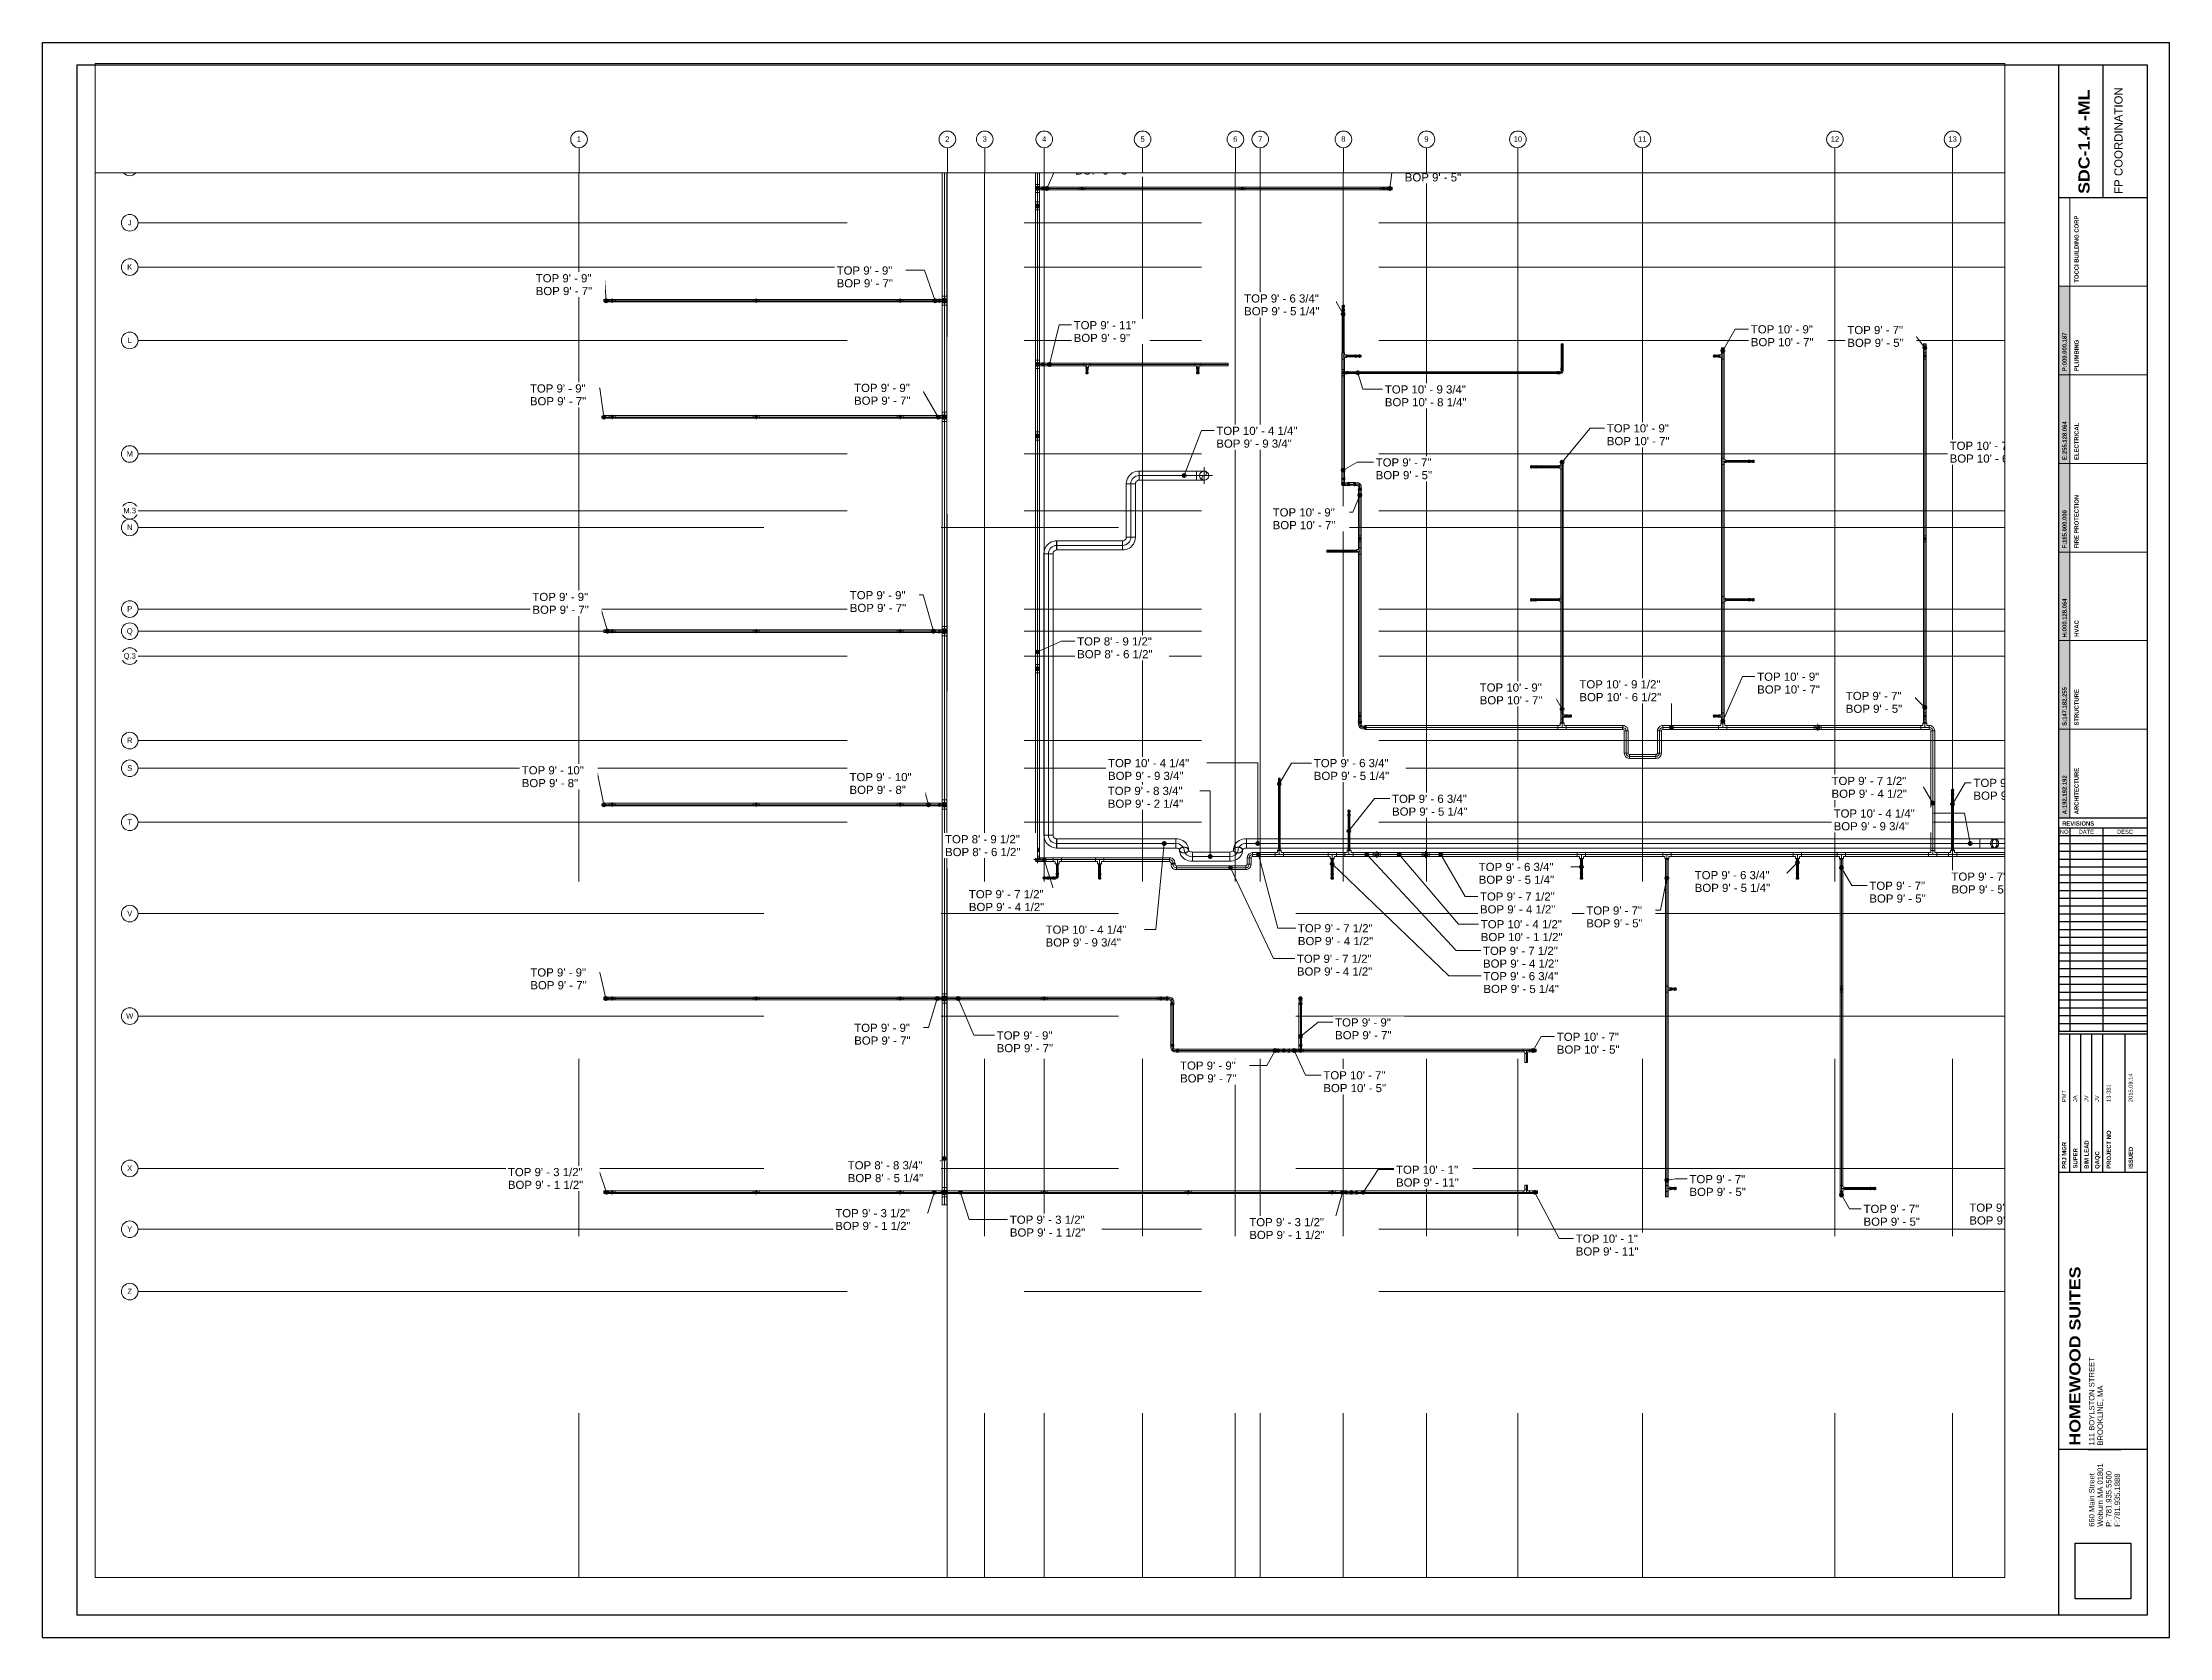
# Paper-space layout 'SDC - 0.0 - LL_B1' of a CAD drawing. Header units: inches. Extents: x -5.5 to 42.5, y -0.2 to 35.8.
# The model-space entities are those that its viewports show. They can reach past a viewport. Long polylines and large blocks are cut down to what shows.
import ezdxf

# ---------------------------------------------------------------- set-up
doc = ezdxf.new("R2010")
doc.units = ezdxf.units.IN
doc.header["$MEASUREMENT"] = 0
doc.linetypes.add('Grid Line', pattern=[0.875, 0.5, -0.125, 0.125, -0.125])
for name, color, linetype, lineweight in [('A-ANNO-NOTE', 250, 'Continuous', 9), ('G-ANNO-DIMS', 251, 'Continuous', 9), ('P-PIPE', 1, 'Continuous', 9), ('P-PIPE-CNTR', 1, 'Continuous', 9), ('S-GRID', 8, 'Continuous', 9), ('S-GRID-IDEN', 8, 'Continuous', 13)]:
    doc.layers.add(name, color=color, linetype=linetype, lineweight=lineweight)
doc.layers.add('VIEWPORT', color=7, linetype='Continuous', plot=False)
doc.layers.add('X - REF - ELEC', color=7, linetype='Continuous', true_color=0xff8040)
doc.styles.add('Arial', font='arial.ttf', dxfattribs={"height": 3.934132})
doc.styles.add('Arial Black', font='', dxfattribs={"height": 0.25})
doc.styles.add('Arial_1', font='arial.ttf', dxfattribs={"height": 5.901198})
doc.styles.add('Arial_2', font='arial.ttf', dxfattribs={"height": 0.092206})
doc.styles.add('Arial_B', font='arialbd.ttf', dxfattribs={"height": 0.095133})
doc.styles.get('Arial Black').set_extended_font_data('Arial Black')
picture_1 = doc.add_image_def('image1.jpg', size_in_pixel=(300, 300))

psp = doc.layouts.new('SDC - 0.0 - LL_B1')

# ---------------------------------------------------------------- texts
at = {"lineweight": 9, "attachment_point": 1, "rotation": 90}
for s, insert, char_height, width, line_spacing_factor, style in [('SDC-1.4 -ML', (40.435, 32.386), 0.25, 2.82013, 1.176471, 'Arial Black'), ('FP COORDINATION', (41.245, 32.386), 0.18441, 3.09825, 0.938532, 'Arial_1'), ('2015.09.14', (41.565, 11.886), 0.0922, 0.7695, 0.938532, 'Arial_2'), ('PMT', (40.064, 11.886), 0.0922, 0.17888, 0.938532, 'Arial_2'), ('JA', (40.314, 11.886), 0.0922, 0.33187, 0.938532, 'Arial_2'), ('JV', (40.568, 11.886), 0.0922, 0.315, 0.938532, 'Arial_2'), ('JV', (40.807, 11.886), 0.0922, 0.58612, 0.938532, 'Arial_2'), ('13-381', (41.069, 11.886), 0.0922, 0.5625, 0.938532, 'Arial_2')]:
    psp.add_mtext(s, dxfattribs=dict(at, insert=insert, char_height=char_height, width=width, line_spacing_factor=line_spacing_factor, style=style))
at = {"color": 7, "insert": (40.066, 18.221), "char_height": 0.0951, "width": 0.83812, "attachment_point": 1, "line_spacing_factor": 0.938532, "style": 'Arial_B', "bg_fill": 3, "box_fill_scale": 1.25, "bg_fill_color": 0, "bg_fill_transparency": 0}
psp.add_mtext('REVISIONS', dxfattribs=at)
at = {"insert": (41.485, 18.032), "char_height": 0.0922, "width": 0.42525, "attachment_point": 2, "line_spacing_factor": 0.938532, "style": 'Arial_2'}
psp.add_mtext('DESC', dxfattribs=at)
at = {"color": 7, "lineweight": 30, "insert": (40.672, 2.299), "char_height": 0.12294, "width": 1.7055, "attachment_point": 1, "rotation": 90, "line_spacing_factor": 0.938532, "style": 'Arial', "bg_fill": 3, "box_fill_scale": 1.25, "bg_fill_color": 0, "bg_fill_transparency": 0}
psp.add_mtext('660 Main Street\\PWoburn MA 01801\\PP: 781.935.5500\\PF:781.935.1888', dxfattribs=at)

msp = doc.modelspace()

# ---------------------------------------------------------------- blocks, each defined once
blk = doc.blocks.new('Coordination Legend_36X48_2011 - Coordination Legend_36X48_2011-2112261-')
at = {"layer": 'A-ANNO-NOTE'}
for color, points in [(5, [(0, 10), (0, 12), (0.25, 12), (0.25, 10)]), (3, [(0, 4), (0, 6), (0.25, 6), (0.25, 4)]), (253, [(0, 2), (0.25, 2), (0.25, 0), (0, 0)])]:
    blk.add_hatch(color=color, dxfattribs=at).paths.add_polyline_path(points, flags=0)
at = {"layer": 'A-ANNO-NOTE', "true_color": 0xff8040, "transparency": 33554687}
blk.add_hatch(color=11, dxfattribs=at).paths.add_polyline_path([(0, 10), (0.25, 10), (0.25, 8), (0, 8)], flags=0)
at = {"layer": 'A-ANNO-NOTE', "true_color": 0xb90000}
blk.add_hatch(color=12, dxfattribs=at).paths.add_polyline_path([(0, 8), (0.25, 8), (0.25, 6), (0, 6)], flags=0)
at = {"layer": 'A-ANNO-NOTE', "true_color": 0x93b6ff}
blk.add_hatch(color=151, dxfattribs=at).paths.add_polyline_path([(0, 4), (0.25, 4), (0.25, 2), (0, 2)], flags=0)
at = {"layer": 'A-ANNO-NOTE'}
for p, q in [((0.25, 12), (0.25, 14)), ((0.25, 12), (0, 12)), ((0, 12), (0, 10)), ((0.25, 12), (2, 12)), ((0.25, 10), (0.25, 12)), ((0, 10), (0.25, 10)), ((0, 10), (0, 8)), ((0.25, 10), (0, 10)), ((0.25, 10), (2, 10)), ((0.25, 8), (0.25, 10)), ((0, 8), (0.25, 8)), ((0, 8), (0, 6)), ((0.25, 8), (0, 8)), ((0.25, 8), (2, 8)), ((0.25, 6), (0.25, 8)), ((0, 6), (0.25, 6)), ((0.25, 6), (0, 6)), ((0, 6), (0, 4)), ((0.25, 6), (2, 6)), ((0.25, 4), (0.25, 6)), ((0, 4), (0.25, 4)), ((0, 4), (0, 2)), ((0.25, 4), (0, 4)), ((0.25, 4), (2, 4)), ((0.25, 2), (0.25, 4)), ((0, 2), (0.25, 2)), ((0, 2), (0, 0)), ((0.25, 2), (0, 2)), ((0.25, 2), (2, 2)), ((0.25, 0), (0.25, 2)), ((0, 0), (0.25, 0))]:
    blk.add_line(p, q, dxfattribs=at)
at = {"layer": 'A-ANNO-NOTE', "char_height": 0.09513, "attachment_point": 1, "rotation": 90, "line_spacing_factor": 0.938532, "style": 'Arial_B'}
for s, insert, width in [('P:000.000.187', (0.085, 10.082), 1.008), ('E:255.128.064', (0.085, 8.078), 1.008), ('F:185.000.000', (0.085, 6.081), 1.00012), ('H:000.128.064', (0.085, 4.072), 1.017), ('S:147.182.255', (0.085, 2.079), 1.008), ('A:192.192.192', (0.085, 0.081), 1.01362)]:
    blk.add_mtext(s, dxfattribs=dict(at, insert=insert, width=width))
blk = doc.blocks.new('Elbow - Welded - Generic - Standard-1121388-MAIN LEVEL')
at = {"layer": 'P-PIPE'}
for p, q in [((-6, -3.3), (-6, 3.3)), ((-6, 3.3), (-6, -3.3)), ((3.3, 6), (-3.3, 6)), ((-3.3, 6), (3.3, 6))]:
    blk.add_line(p, q, dxfattribs=at)
at = {"layer": 'P-PIPE', "flags": 128}
for points in [[(-3.3, 6), (-3.4, 5.3), (-3.7, 4.6), (-4.1, 4.1), (-4.7, 3.7), (-5.3, 3.4), (-6, 3.3)], [(-6, -3.3), (-4.7, -3.2), (-3.4, -2.9), (-2.1, -2.5), (-1, -1.9), (0.1, -1.1), (1, -0.1), (1.8, 0.9), (2.4, 2.1), (2.9, 3.3), (3.2, 4.6), (3.3, 5.9), (3.3, 6)]]:
    blk.add_lwpolyline(points, dxfattribs=at)
blk = doc.blocks.new('Victaulic-VicPress316-Elbow 90-45deg Style P568_P571 - Standard-523083-MAIN LEVEL')
at = {"layer": 'P-PIPE'}
for p, q in [((-436.2, 302.5), (-436.2, 302.2)), ((-436.2, 301.9), (-436.2, 301.4)), ((-436.1, 302.5), (-436.1, 301.2)), ((-436.1, 301.3), (-436.1, 300.4)), ((-436.1, 301.3), (-435.4, 301.3)), ((-435.4, 301.3), (-436.1, 301.3)), ((-435.4, 302.5), (-435.4, 302.5)), ((-435.4, 302.5), (-435.4, 302.5)), ((-435.4, 302.5), (-435.4, 302.5)), ((-435.4, 302.5), (-435.4, 302.5)), ((-435.4, 302.2), (-435.4, 302.2)), ((-435.4, 302.2), (-435.4, 302.2)), ((-435.4, 301.9), (-435.4, 301.9)), ((-435.4, 301.9), (-435.4, 301.9)), ((-435.4, 301.3), (-434.7, 301.3)), ((-434.7, 301.3), (-435.4, 301.3)), ((-435.4, 300.4), (-435.4, 301.3)), ((-435.4, 301.2), (-435.4, 301.2)), ((-435.4, 301.2), (-435.4, 301.2)), ((-435.4, 299), (-435.4, 300.4)), ((-435.4, 299), (-435.4, 299)), ((-434.7, 301.2), (-434.7, 302.5)), ((-434.7, 300.4), (-434.7, 301.3)), ((-434.6, 302.2), (-434.6, 302.5)), ((-434.6, 301.4), (-434.6, 301.9))]:
    blk.add_line(p, q, dxfattribs=at)
at = {"layer": 'P-PIPE', "flags": 128}
for points in [[(-436.2, 301.9), (-436.3, 302), (-436.3, 302.1), (-436.2, 302.2), (-436.2, 302.2)], [(-435.4, 299.9), (-435.8, 299.8), (-436.1, 299.6), (-436.3, 299.2), (-436.3, 298.8), (-436.1, 298.4), (-435.8, 298.2), (-435.4, 298.1)], [(-436.2, 302.2), (-436.1, 302.2), (-435.8, 302.2), (-435.5, 302.2), (-435.4, 302.2)], [(-435.4, 302.2), (-435.8, 302.2), (-436, 302.2), (-436.2, 302.2), (-436.2, 302.2)], [(-436.2, 301.9), (-436.1, 301.9), (-435.8, 301.9), (-435.5, 301.9), (-435.4, 301.9)], [(-435.4, 301.9), (-435.8, 301.9), (-436, 301.9), (-436.2, 301.9), (-436.2, 301.9)], [(-436.1, 301.2), (-436.2, 301.4), (-436.2, 301.4)], [(-435.4, 299.8), (-435.8, 299.7), (-436, 299.4), (-436.2, 299.1), (-436.1, 298.7), (-435.9, 298.4), (-435.5, 298.2), (-435.4, 298.2)], [(-436.1, 300.4), (-436.1, 299.9), (-436.1, 299.5), (-436.1, 299.2), (-436.1, 299), (-436.1, 299)], [(-434.6, 302.2), (-434.7, 302.2), (-435, 302.2), (-435.3, 302.2), (-435.4, 302.2)], [(-435.4, 302.2), (-435, 302.2), (-434.8, 302.2), (-434.6, 302.2), (-434.6, 302.2)], [(-434.6, 301.9), (-434.7, 301.9), (-435, 301.9), (-435.3, 301.9), (-435.4, 301.9)], [(-435.4, 301.9), (-435, 301.9), (-434.8, 301.9), (-434.6, 301.9), (-434.6, 301.9)], [(-435.4, 298.1), (-435, 298.2), (-434.7, 298.4), (-434.5, 298.8), (-434.5, 299.2), (-434.7, 299.6), (-435, 299.8), (-435.4, 299.9)], [(-435.4, 298.2), (-435, 298.3), (-434.8, 298.6), (-434.6, 298.9), (-434.7, 299.3), (-434.9, 299.6), (-435.3, 299.8), (-435.4, 299.8)], [(-434.6, 301.4), (-434.7, 301.2), (-434.7, 301.2)], [(-434.7, 299), (-434.7, 299.1), (-434.7, 299.4), (-434.7, 299.8), (-434.7, 300.2), (-434.7, 300.4)], [(-434.6, 302.2), (-434.5, 302.1), (-434.5, 302), (-434.6, 301.9), (-434.6, 301.9)]]:
    blk.add_lwpolyline(points, dxfattribs=at)
at = {"layer": 'P-PIPE'}
for radius, start, end in [(0.767, 90, 270), (0.767, 90, 270), (0.767, 90, 270), (0.657, 90, 270), (0.657, 90, 270), (0.657, 90, 180), (0.657, 180, 270), (0.767, 270, 90), (0.767, 270, 90), (0.767, 270, 90), (0.658, 270, 90), (0.658, 270, 90), (0.658, 0, 90), (0.658, 270, 0)]:
    blk.add_arc((-435.4, 299), radius, start, end, dxfattribs=at)
blk = doc.blocks.new('Victaulic-VicPress316-Elbow 90-45deg Style P568_P571 - Standard-V5-MAIN LEVEL')
at = {"layer": 'P-PIPE'}
for p, q in [((-559.3, 302.5), (-559.3, 302.2)), ((-559.3, 301.9), (-559.3, 301.4)), ((-559.2, 302.5), (-559.2, 301.2)), ((-559.2, 301.3), (-559.2, 300.4)), ((-558.6, 301.3), (-559.2, 301.3)), ((-559.2, 301.3), (-558.6, 301.3)), ((-558.6, 302.5), (-558.6, 302.5)), ((-558.6, 302.5), (-558.6, 302.5)), ((-558.6, 302.5), (-558.6, 302.5)), ((-558.6, 302.5), (-558.6, 302.5)), ((-558.6, 302.2), (-558.6, 302.2)), ((-558.6, 302.2), (-558.6, 302.2)), ((-558.6, 301.9), (-558.6, 301.9)), ((-558.6, 301.9), (-558.6, 301.9)), ((-557.9, 301.3), (-558.6, 301.3)), ((-558.6, 301.3), (-557.9, 301.3)), ((-558.6, 300.4), (-558.6, 301.3)), ((-558.6, 301.2), (-558.6, 301.2)), ((-558.6, 301.2), (-558.6, 301.2)), ((-558.6, 300.4), (-558.6, 299)), ((-558.6, 299), (-558.6, 299)), ((-557.9, 301.2), (-557.9, 302.5)), ((-557.9, 300.4), (-557.9, 301.3)), ((-557.8, 302.2), (-557.8, 302.5)), ((-557.8, 301.4), (-557.8, 301.9))]:
    blk.add_line(p, q, dxfattribs=at)
at = {"layer": 'P-PIPE', "flags": 128}
for points in [[(-559.3, 301.9), (-559.4, 302), (-559.5, 302.1), (-559.3, 302.2), (-559.3, 302.2)], [(-558.6, 299.9), (-559, 299.8), (-559.3, 299.6), (-559.5, 299.2), (-559.4, 298.8), (-559.3, 298.4), (-558.9, 298.2), (-558.6, 298.1)], [(-559.3, 302.2), (-559.2, 302.2), (-559, 302.2), (-558.6, 302.2), (-558.6, 302.2)], [(-558.6, 302.2), (-558.9, 302.2), (-559.2, 302.2), (-559.3, 302.2), (-559.3, 302.2)], [(-559.3, 301.9), (-559.2, 301.9), (-559, 301.9), (-558.6, 301.9), (-558.6, 301.9)], [(-558.6, 301.9), (-558.9, 301.9), (-559.2, 301.9), (-559.3, 301.9), (-559.3, 301.9)], [(-559.2, 301.2), (-559.3, 301.4), (-559.3, 301.4)], [(-558.6, 299.8), (-558.9, 299.7), (-559.2, 299.4), (-559.3, 299.1), (-559.3, 298.7), (-559, 298.4), (-558.7, 298.2), (-558.6, 298.2)], [(-559.2, 300.4), (-559.2, 299.9), (-559.2, 299.5), (-559.2, 299.2), (-559.2, 299), (-559.2, 299)], [(-557.8, 302.2), (-557.9, 302.2), (-558.1, 302.2), (-558.5, 302.2), (-558.6, 302.2)], [(-558.6, 302.2), (-558.2, 302.2), (-557.9, 302.2), (-557.8, 302.2), (-557.8, 302.2)], [(-557.8, 301.9), (-557.9, 301.9), (-558.1, 301.9), (-558.5, 301.9), (-558.6, 301.9)], [(-558.6, 301.9), (-558.2, 301.9), (-557.9, 301.9), (-557.8, 301.9), (-557.8, 301.9)], [(-558.6, 298.1), (-558.2, 298.2), (-557.8, 298.4), (-557.7, 298.8), (-557.7, 299.2), (-557.9, 299.6), (-558.2, 299.8), (-558.6, 299.9)], [(-558.6, 298.2), (-558.2, 298.3), (-557.9, 298.6), (-557.8, 298.9), (-557.9, 299.3), (-558.1, 299.6), (-558.4, 299.8), (-558.6, 299.8)], [(-557.8, 301.4), (-557.9, 301.2), (-557.9, 301.2)], [(-557.9, 299), (-557.9, 299.1), (-557.9, 299.4), (-557.9, 299.8), (-557.9, 300.2), (-557.9, 300.4)], [(-557.8, 302.2), (-557.7, 302.1), (-557.7, 302), (-557.8, 301.9), (-557.8, 301.9)]]:
    blk.add_lwpolyline(points, dxfattribs=at)
at = {"layer": 'P-PIPE'}
for radius, start, end in [(0.767, 90, 270), (0.767, 90, 270), (0.767, 90, 270), (0.658, 90, 270), (0.658, 90, 270), (0.658, 90, 180), (0.658, 180, 270), (0.767, 270, 90), (0.767, 270, 90), (0.767, 270, 90), (0.658, 270, 90), (0.658, 270, 90), (0.658, 0, 90), (0.658, 270, 0)]:
    blk.add_arc((-558.6, 299), radius, start, end, dxfattribs=at)
blk = doc.blocks.new('Elbow - Welded - Generic - Standard-V6-MAIN LEVEL')
at = {"layer": 'P-PIPE'}
blk.add_line((-704.9, 313.7), (-704.9, 313.7), dxfattribs=at)
blk.add_line((-704.9, 313.7), (-704.9, 313.7), dxfattribs=at)
at = {"layer": 'P-PIPE', "flags": 128}
for points in [[(-708.9, 313.7), (-708.8, 314.3), (-708.5, 314.7), (-708.1, 315), (-707.6, 315.2), (-707.5, 315.2)], [(-707.5, 312.3), (-708, 312.4), (-708.4, 312.7), (-708.7, 313.1), (-708.9, 313.6), (-708.9, 313.7)], [(-707.5, 315.2), (-707.4, 315.2), (-707.1, 315.2), (-706.7, 315.2), (-706.1, 315.2), (-705.5, 315.2), (-704.9, 315.2)], [(-707.5, 315.2), (-707, 315.1), (-706.5, 314.8), (-706.2, 314.4), (-706, 313.9), (-706, 313.7)], [(-706, 313.7), (-706.1, 313.2), (-706.4, 312.8), (-706.8, 312.5), (-707.3, 312.3), (-707.5, 312.3)], [(-704.9, 312.3), (-705.6, 312.3), (-706.3, 312.3), (-706.8, 312.3), (-707.2, 312.3), (-707.4, 312.3), (-707.5, 312.3)]]:
    blk.add_lwpolyline(points, dxfattribs=at)
at = {"layer": 'P-PIPE'}
for start, end in [(0, 180), (180, 0)]:
    blk.add_arc((-707.5, 313.7), 1.44, start, end, dxfattribs=at)
blk = doc.blocks.new('Elbow - Welded - Generic - Standard-1127339-MAIN LEVEL')
at = {"layer": 'P-PIPE'}
blk.add_line((-332, 316.3), (-332, 316.3), dxfattribs=at)
blk.add_line((-332, 316.3), (-332, 316.3), dxfattribs=at)
at = {"layer": 'P-PIPE', "flags": 128}
for points in [[(-333.4, 316.3), (-333.4, 315.6), (-333.4, 315), (-333.4, 314.4), (-333.4, 314), (-333.4, 313.8), (-333.4, 313.7)], [(-330.6, 313.7), (-330.6, 313.8), (-330.6, 314.1), (-330.6, 314.5), (-330.6, 315.1), (-330.6, 315.7), (-330.6, 316.3)]]:
    blk.add_lwpolyline(points, dxfattribs=at)
at = {"layer": 'P-PIPE'}
for start, end in [(90, 270), (270, 90)]:
    blk.add_arc((-332, 313.7), 1.44, start, end, dxfattribs=at)
blk = doc.blocks.new('Elbow - Welded - Generic - Standard-V8-MAIN LEVEL')
at = {"layer": 'P-PIPE'}
for p, q in [((-2.5, -1.4), (-2.5, 1.4)), ((-2.5, 1.4), (-2.5, -1.4)), ((1.4, 2.5), (-1.4, 2.5)), ((-1.4, 2.5), (1.4, 2.5))]:
    blk.add_line(p, q, dxfattribs=at)
at = {"layer": 'P-PIPE', "flags": 128}
for points in [[(-1.4, 2.5), (-1.5, 2.1), (-1.8, 1.7), (-2.2, 1.5), (-2.5, 1.4)], [(-2.5, -1.4), (-1.7, -1.3), (-0.9, -1.1), (-0.1, -0.6), (0.5, 0), (1, 0.7), (1.3, 1.5), (1.4, 2.3), (1.4, 2.5)]]:
    blk.add_lwpolyline(points, dxfattribs=at)
blk = doc.blocks.new('Transition - Generic - Plumbing-CW-1090292-MAIN LEVEL')
at = {"layer": 'P-PIPE'}
for radius, start, end in [(0.8125, 0, 180), (0.8125, 180, 0), (0.5625, 0, 180), (0.5625, 180, 0)]:
    blk.add_arc((-2376, 415.742802), radius, start, end, dxfattribs=at)
blk = doc.blocks.new('Transition - Generic - Plumbing-CW-1187651-MAIN LEVEL')
at = {"layer": 'P-PIPE'}
for centre, radius, start, end in [((-2376, 675.742802), 0.8125, 0, 180), ((-2375.982791, 675.742802), 0.5625, 0, 180), ((-2376, 675.742802), 0.8125, 180, 0), ((-2375.982791, 675.742802), 0.5625, 180, 0)]:
    blk.add_arc(centre, radius, start, end, dxfattribs=at)
blk = doc.blocks.new('Victaulic-VicPress316-Elbow 90-45deg Style P568_P571 - Standard-V4-MAIN LEVEL')
at = {"layer": 'P-PIPE'}
for p, q in [((-4.2, 1.1), (-4.5, 1.1)), ((-4.5, 1.1), (-4.5, -1.1)), ((-4.5, -1.1), (-4.5, 1.1)), ((-3.1, 0.9), (-4.5, 0.9)), ((-4.5, -1), (-4.5, 0.9)), ((-4.5, 0.9), (-4.5, -1)), ((-4.2, -1.1), (-4.2, 1.1)), ((-4.2, 1.1), (-4.2, -1.1)), ((-3.3, 1.1), (-3.8, 1.1)), ((-3.8, -1.1), (-3.8, 1.1)), ((-3.8, 1.1), (-3.8, -1.1)), ((-2, 0.9), (-3.2, 0.9)), ((-3.2, 0), (-3.2, 0.9)), ((-3.2, 0.9), (-3.2, 0)), ((-3.1, -1), (-3.1, 0.9)), ((-3.1, 0.9), (-3.1, -1)), ((-1.1, 4.5), (-1.1, 4.2)), ((1.1, 4.5), (-1.1, 4.5)), ((-1.1, 4.5), (1.1, 4.5)), ((-1.1, 4.2), (1.1, 4.2)), ((1.1, 4.2), (-1.1, 4.2)), ((-1.1, 3.8), (-1.1, 3.3)), ((-1.1, 3.8), (1.1, 3.8)), ((1.1, 3.8), (-1.1, 3.8)), ((-1, 4.5), (-1, 3.1)), ((-1, 4.5), (0.9, 4.5)), ((0.9, 4.5), (-1, 4.5)), ((-1, 3.2), (-1, 2)), ((0, 3.2), (-1, 3.2)), ((-1, 3.2), (0, 3.2)), ((-1, 3.1), (0.9, 3.1)), ((0.9, 3.1), (-1, 3.1)), ((0, 3.2), (0.9, 3.2)), ((0.9, 3.2), (0, 3.2)), ((0, 2), (0, 3.2)), ((0.9, 3.1), (0.9, 4.5)), ((0.9, 2), (0.9, 3.2)), ((1.1, 4.2), (1.1, 4.5)), ((1.1, 3.3), (1.1, 3.8)), ((-4.5, -1), (-3.1, -1)), ((-4.5, -1.1), (-4.2, -1.1)), ((-3.8, -1.1), (-3.3, -1.1)), ((-3.2, 0), (-3.2, -1)), ((-3.2, -1), (-3.2, 0)), ((-2, 0), (-3.2, 0)), ((-3.2, -1), (-2, -1))]:
    blk.add_line(p, q, dxfattribs=at)
at = {"layer": 'P-PIPE', "flags": 128}
for points in [[(-4.2, 1.1), (-4.1, 1.2), (-3.9, 1.2), (-3.8, 1.1), (-3.8, 1.1)], [(-4.2, 1.1), (-4.2, 1), (-4.2, 0.7), (-4.2, 0.3), (-4.2, -0.1), (-4.2, -0.5), (-4.2, -0.9), (-4.2, -1), (-4.2, -1.1)], [(-4.2, -1.1), (-4.2, -1), (-4.2, -0.7), (-4.2, -0.3), (-4.2, 0.1), (-4.2, 0.5), (-4.2, 0.9), (-4.2, 1), (-4.2, 1.1)], [(-3.8, -1.1), (-3.8, -1), (-3.8, -0.7), (-3.8, -0.3), (-3.8, 0.1), (-3.8, 0.5), (-3.8, 0.9), (-3.8, 1), (-3.8, 1.1)], [(-3.8, 1.1), (-3.8, 1), (-3.8, 0.7), (-3.8, 0.3), (-3.8, -0.1), (-3.8, -0.5), (-3.8, -0.9), (-3.8, -1), (-3.8, -1.1)], [(-3.3, 1.1), (-3.1, 1), (-3.1, 0.9)], [(-1, 2), (-1, 1.6), (-1.3, 1.2), (-1.7, 1), (-2, 0.9)], [(-2, -1), (-1.3, -0.9), (-0.6, -0.6), (0, -0.1), (0.5, 0.4), (0.8, 1.1), (0.9, 1.8), (0.9, 2)], [(-1.1, 3.8), (-1.2, 3.9), (-1.2, 4.1), (-1.1, 4.2), (-1.1, 4.2)], [(1.1, 4.2), (1, 4.2), (0.7, 4.2), (0.3, 4.2), (-0.1, 4.2), (-0.5, 4.2), (-0.9, 4.2), (-1, 4.2), (-1.1, 4.2)], [(-1.1, 4.2), (-1, 4.2), (-0.7, 4.2), (-0.3, 4.2), (0.1, 4.2), (0.5, 4.2), (0.9, 4.2), (1, 4.2), (1.1, 4.2)], [(-1.1, 3.8), (-1, 3.8), (-0.7, 3.8), (-0.3, 3.8), (0.1, 3.8), (0.5, 3.8), (0.9, 3.8), (1, 3.8), (1.1, 3.8)], [(1.1, 3.8), (1, 3.8), (0.7, 3.8), (0.3, 3.8), (-0.1, 3.8), (-0.5, 3.8), (-0.9, 3.8), (-1, 3.8), (-1.1, 3.8)], [(-1, 3.1), (-1.1, 3.3), (-1.1, 3.3)], [(1.1, 3.3), (1, 3.1), (0.9, 3.1)], [(1.1, 4.2), (1.2, 4.1), (1.2, 3.9), (1.1, 3.8), (1.1, 3.8)], [(-3.8, -1.1), (-3.9, -1.2), (-4.1, -1.2), (-4.2, -1.1), (-4.2, -1.1)], [(-3.1, -1), (-3.3, -1.1), (-3.3, -1.1)]]:
    blk.add_lwpolyline(points, dxfattribs=at)
at = {"layer": 'P-PIPE'}
blk.add_arc((-2, 2), 2.02, 270, 0, dxfattribs=at)
blk = doc.blocks.new('Transition - Generic - Plumbing-CW-1022941-MAIN LEVEL')
at = {"layer": 'P-PIPE'}
for radius, start, end in [(0.8125, 90, 270), (0.5625, 90, 270), (0.8125, 270, 90), (0.5625, 270, 90)]:
    blk.add_arc((-1197, 38.637308), radius, start, end, dxfattribs=at)
blk = doc.blocks.new('Victaulic-VicPress316-Elbow 90-45deg Style P568_P571 - Standard-1125944-MAIN LEVEL')
at = {"layer": 'P-PIPE'}
for p, q in [((-202.7, 171.6), (-202.7, 171.2)), ((-202.7, 170.9), (-202.7, 170.3)), ((-202.5, 171.6), (-202.5, 170.1)), ((-202.5, 170.2), (-202.5, 169)), ((-201.6, 170.2), (-202.5, 170.2)), ((-202.5, 170.2), (-201.6, 170.2)), ((-201.6, 171.6), (-201.6, 171.6)), ((-201.6, 171.6), (-201.6, 171.6)), ((-201.6, 171.6), (-201.6, 171.6)), ((-201.6, 171.6), (-201.6, 171.6)), ((-201.6, 171.2), (-201.6, 171.2)), ((-201.6, 171.2), (-201.6, 171.2)), ((-201.6, 170.9), (-201.6, 170.9)), ((-201.6, 170.9), (-201.6, 170.9)), ((-200.6, 170.2), (-201.6, 170.2)), ((-201.6, 170.2), (-200.6, 170.2)), ((-201.6, 169), (-201.6, 170.2)), ((-201.6, 170.1), (-201.6, 170.1)), ((-201.6, 170.1), (-201.6, 170.1)), ((-201.6, 169), (-201.6, 167)), ((-200.6, 170.1), (-200.6, 171.6)), ((-200.6, 169), (-200.6, 170.2)), ((-200.5, 171.2), (-200.5, 171.6)), ((-200.5, 170.3), (-200.5, 170.9)), ((-201.6, 167), (-201.6, 167))]:
    blk.add_line(p, q, dxfattribs=at)
at = {"layer": 'P-PIPE', "flags": 128}
for points in [[(-202.7, 170.9), (-202.8, 171), (-202.8, 171.1), (-202.7, 171.2), (-202.7, 171.2)], [(-202.7, 171.2), (-202.6, 171.2), (-202.3, 171.2), (-201.9, 171.2), (-201.6, 171.2)], [(-201.6, 171.2), (-202, 171.2), (-202.4, 171.2), (-202.6, 171.2), (-202.7, 171.2)], [(-202.7, 170.9), (-202.6, 170.9), (-202.3, 170.9), (-201.9, 170.9), (-201.6, 170.9)], [(-201.6, 170.9), (-202, 170.9), (-202.4, 170.9), (-202.6, 170.9), (-202.7, 170.9)], [(-202.5, 170.1), (-202.7, 170.3), (-202.7, 170.3)], [(-202.5, 169), (-202.5, 168.4), (-202.5, 167.9), (-202.5, 167.4), (-202.5, 167.2), (-202.5, 167), (-202.5, 167)], [(-200.5, 171.2), (-200.6, 171.2), (-200.9, 171.2), (-201.3, 171.2), (-201.6, 171.2)], [(-201.6, 171.2), (-201.2, 171.2), (-200.8, 171.2), (-200.6, 171.2), (-200.5, 171.2)], [(-200.5, 170.9), (-200.6, 170.9), (-200.9, 170.9), (-201.3, 170.9), (-201.6, 170.9)], [(-201.6, 170.9), (-201.2, 170.9), (-200.8, 170.9), (-200.6, 170.9), (-200.5, 170.9)], [(-200.5, 170.3), (-200.6, 170.1), (-200.6, 170.1)], [(-200.6, 167), (-200.6, 167.1), (-200.6, 167.4), (-200.6, 167.8), (-200.6, 168.4), (-200.6, 169), (-200.6, 169)], [(-200.5, 171.2), (-200.4, 171.1), (-200.4, 171), (-200.5, 170.9), (-200.5, 170.9)], [(-201.6, 168.3), (-202.1, 168.2), (-202.5, 167.9), (-202.7, 167.5), (-202.8, 167), (-202.7, 166.6), (-202.5, 166.2), (-202.1, 165.9), (-201.6, 165.8), (-201.6, 165.8)], [(-201.6, 168.1), (-202, 168), (-202.4, 167.7), (-202.6, 167.4), (-202.6, 166.9), (-202.5, 166.5), (-202.2, 166.2), (-201.8, 166), (-201.6, 166)], [(-201.6, 165.8), (-201.1, 165.9), (-200.7, 166.2), (-200.5, 166.6), (-200.4, 167), (-200.5, 167.5), (-200.7, 167.9), (-201.1, 168.2), (-201.6, 168.3), (-201.6, 168.3)], [(-201.6, 166), (-201.2, 166.1), (-200.8, 166.3), (-200.6, 166.7), (-200.5, 167.1), (-200.7, 167.6), (-201, 167.9), (-201.4, 168.1), (-201.6, 168.1)]]:
    blk.add_lwpolyline(points, dxfattribs=at)
at = {"layer": 'P-PIPE'}
for radius, start, end in [(1.06, 90, 270), (1.06, 90, 270), (1.06, 90, 270), (0.95, 90, 270), (0.95, 90, 270), (0.95, 90, 180), (0.95, 180, 270), (1.06, 270, 90), (1.06, 270, 90), (1.06, 270, 90), (0.95, 270, 90), (0.95, 270, 90), (0.95, 0, 90), (0.95, 270, 0)]:
    blk.add_arc((-201.6, 167), radius, start, end, dxfattribs=at)
blk = doc.blocks.new('Victaulic-VicPress316-Elbow 90-45deg Style P568_P571 - Standard-V3-MAIN LEVEL')
at = {"layer": 'P-PIPE'}
for p, q in [((-202.7, 163.7), (-202.7, 163.2)), ((-202.7, 162.9), (-202.7, 162.5)), ((-202.5, 165), (-202.5, 163.9)), ((-202.5, 164), (-202.5, 162.5)), ((-202.5, 163.9), (-201.6, 163.9)), ((-201.6, 163.9), (-202.5, 163.9)), ((-201.6, 167), (-201.6, 167)), ((-201.6, 167), (-201.6, 165)), ((-201.6, 165), (-201.6, 163.9)), ((-201.6, 164), (-201.6, 164)), ((-201.6, 164), (-201.6, 164)), ((-201.6, 163.9), (-200.6, 163.9)), ((-200.6, 163.9), (-201.6, 163.9)), ((-201.6, 163.2), (-201.6, 163.2)), ((-201.6, 163.2), (-201.6, 163.2)), ((-201.6, 162.9), (-201.6, 162.9)), ((-201.6, 162.9), (-201.6, 162.9)), ((-201.6, 162.5), (-201.6, 162.5)), ((-201.6, 162.5), (-201.6, 162.5)), ((-201.6, 162.5), (-201.6, 162.5)), ((-201.6, 162.5), (-201.6, 162.5)), ((-200.6, 163.9), (-200.6, 165)), ((-200.6, 162.5), (-200.6, 164)), ((-200.5, 163.2), (-200.5, 163.7)), ((-200.5, 162.5), (-200.5, 162.9))]:
    blk.add_line(p, q, dxfattribs=at)
at = {"layer": 'P-PIPE', "flags": 128}
for points in [[(-201.6, 168.3), (-202.1, 168.2), (-202.5, 167.9), (-202.7, 167.5), (-202.8, 167), (-202.7, 166.6), (-202.5, 166.2), (-202.1, 165.9), (-201.6, 165.8), (-201.6, 165.8)], [(-202.7, 162.9), (-202.8, 162.9), (-202.8, 163.1), (-202.7, 163.2), (-202.7, 163.2)], [(-202.7, 163.7), (-202.6, 163.9), (-202.5, 164)], [(-202.7, 163.2), (-202.6, 163.2), (-202.3, 163.2), (-201.9, 163.2), (-201.6, 163.2)], [(-201.6, 163.2), (-202, 163.2), (-202.4, 163.2), (-202.6, 163.2), (-202.7, 163.2)], [(-202.7, 162.9), (-202.6, 162.9), (-202.3, 162.9), (-201.9, 162.9), (-201.6, 162.9)], [(-201.6, 162.9), (-202, 162.9), (-202.4, 162.9), (-202.6, 162.9), (-202.7, 162.9)], [(-202.5, 167), (-202.5, 167.4), (-202.2, 167.8), (-201.8, 168), (-201.6, 168)], [(-201.6, 166.1), (-202, 166.2), (-202.3, 166.4), (-202.5, 166.8), (-202.5, 167)], [(-202.5, 165), (-202.5, 165.6), (-202.5, 166.2), (-202.5, 166.6), (-202.5, 166.9), (-202.5, 167), (-202.5, 167)], [(-201.6, 165.8), (-201.1, 165.9), (-200.7, 166.2), (-200.5, 166.6), (-200.4, 167), (-200.5, 167.5), (-200.7, 167.9), (-201.1, 168.2), (-201.6, 168.3), (-201.6, 168.3)], [(-201.6, 168), (-201.2, 167.9), (-200.9, 167.6), (-200.7, 167.3), (-200.6, 167)], [(-200.6, 167), (-200.7, 166.6), (-201, 166.3), (-201.4, 166.1), (-201.6, 166.1)], [(-200.5, 163.2), (-200.6, 163.2), (-200.9, 163.2), (-201.3, 163.2), (-201.6, 163.2)], [(-201.6, 163.2), (-201.2, 163.2), (-200.8, 163.2), (-200.6, 163.2), (-200.5, 163.2)], [(-200.5, 162.9), (-200.6, 162.9), (-200.9, 162.9), (-201.3, 162.9), (-201.6, 162.9)], [(-201.6, 162.9), (-201.2, 162.9), (-200.8, 162.9), (-200.6, 162.9), (-200.5, 162.9)], [(-200.6, 167), (-200.6, 166.9), (-200.6, 166.7), (-200.6, 166.2), (-200.6, 165.7), (-200.6, 165.1), (-200.6, 165)], [(-200.6, 164), (-200.5, 163.8), (-200.5, 163.7)], [(-200.5, 163.2), (-200.4, 163.1), (-200.4, 163), (-200.5, 162.9), (-200.5, 162.9)]]:
    blk.add_lwpolyline(points, dxfattribs=at)
at = {"layer": 'P-PIPE'}
for radius, start, end in [(1.06, 90, 270), (1.06, 90, 270), (1.06, 90, 270), (0.95, 90, 270), (0.95, 90, 270), (0.95, 90, 180), (0.95, 180, 270), (1.06, 270, 90), (1.06, 270, 90), (1.06, 270, 90), (0.95, 270, 90), (0.95, 270, 90), (0.95, 0, 90), (0.95, 270, 0)]:
    blk.add_arc((-201.6, 167), radius, start, end, dxfattribs=at)
blk = doc.blocks.new('Victaulic-VicPress316-Elbow 90-45deg Style P568_P571 - Standard-V7-MAIN LEVEL')
at = {"layer": 'P-PIPE'}
for p, q in [((-3.2, 0.8), (-3.5, 0.8)), ((-3.5, 0.8), (-3.5, -0.8)), ((-3.5, -0.8), (-3.5, 0.8)), ((-2.2, 0.7), (-3.5, 0.7)), ((-3.5, -0.7), (-3.5, 0.7)), ((-3.5, 0.7), (-3.5, -0.7)), ((-3.2, -0.8), (-3.2, 0.8)), ((-3.2, 0.8), (-3.2, -0.8)), ((-2.4, 0.8), (-2.9, 0.8)), ((-2.9, -0.8), (-2.9, 0.8)), ((-2.9, 0.8), (-2.9, -0.8)), ((-1.4, 0.7), (-2.3, 0.7)), ((-2.3, 0), (-2.3, 0.7)), ((-2.3, 0.7), (-2.3, 0)), ((-2.2, -0.7), (-2.2, 0.7)), ((-2.2, 0.7), (-2.2, -0.7)), ((-0.8, 3.5), (-0.8, 3.2)), ((0.8, 3.5), (-0.8, 3.5)), ((-0.8, 3.5), (0.8, 3.5)), ((-0.8, 3.2), (0.8, 3.2)), ((0.8, 3.2), (-0.8, 3.2)), ((-0.8, 2.9), (-0.8, 2.4)), ((-0.8, 2.9), (0.8, 2.9)), ((0.8, 2.9), (-0.8, 2.9)), ((-0.7, 3.5), (-0.7, 2.2)), ((-0.7, 3.5), (0.7, 3.5)), ((0.7, 3.5), (-0.7, 3.5)), ((-0.7, 2.3), (-0.7, 1.4)), ((0, 2.3), (-0.7, 2.3)), ((-0.7, 2.3), (0, 2.3)), ((-0.7, 2.2), (0.7, 2.2)), ((0.7, 2.2), (-0.7, 2.2)), ((0, 2.3), (0.7, 2.3)), ((0.7, 2.3), (0, 2.3)), ((0, 1.4), (0, 2.3)), ((0.7, 2.2), (0.7, 3.5)), ((0.7, 1.4), (0.7, 2.3)), ((0.8, 3.2), (0.8, 3.5)), ((0.8, 2.4), (0.8, 2.9)), ((-3.5, -0.7), (-2.2, -0.7)), ((-3.5, -0.8), (-3.2, -0.8)), ((-2.9, -0.8), (-2.4, -0.8)), ((-2.3, 0), (-2.3, -0.7)), ((-2.3, -0.7), (-2.3, 0)), ((-1.4, 0), (-2.3, 0)), ((-2.3, -0.7), (-1.4, -0.7))]:
    blk.add_line(p, q, dxfattribs=at)
at = {"layer": 'P-PIPE', "flags": 128}
for points in [[(-3.2, 0.8), (-3.1, 0.9), (-3, 0.9), (-2.9, 0.8), (-2.9, 0.8)], [(-3.2, 0.8), (-3.2, 0.7), (-3.2, 0.4), (-3.2, 0.1), (-3.2, -0.3), (-3.2, -0.6), (-3.2, -0.8), (-3.2, -0.8)], [(-3.2, -0.8), (-3.2, -0.7), (-3.2, -0.4), (-3.2, -0.1), (-3.2, 0.3), (-3.2, 0.6), (-3.2, 0.8), (-3.2, 0.8)], [(-2.9, -0.8), (-2.9, -0.7), (-2.9, -0.4), (-2.9, -0.1), (-2.9, 0.3), (-2.9, 0.6), (-2.9, 0.8), (-2.9, 0.8)], [(-2.9, 0.8), (-2.9, 0.7), (-2.9, 0.4), (-2.9, 0.1), (-2.9, -0.3), (-2.9, -0.6), (-2.9, -0.8), (-2.9, -0.8)], [(-2.4, 0.8), (-2.2, 0.7), (-2.2, 0.7)], [(-0.7, 1.4), (-0.7, 1), (-1, 0.8), (-1.4, 0.7), (-1.4, 0.7)], [(-1.4, -0.7), (-0.8, -0.6), (-0.2, -0.3), (0.2, 0.1), (0.5, 0.7), (0.7, 1.3), (0.7, 1.4)], [(-0.8, 2.9), (-0.9, 3), (-0.9, 3.1), (-0.8, 3.2), (-0.8, 3.2)], [(0.8, 3.2), (0.7, 3.2), (0.4, 3.2), (0.1, 3.2), (-0.3, 3.2), (-0.6, 3.2), (-0.8, 3.2), (-0.8, 3.2)], [(-0.8, 3.2), (-0.7, 3.2), (-0.4, 3.2), (-0.1, 3.2), (0.3, 3.2), (0.6, 3.2), (0.8, 3.2), (0.8, 3.2)], [(-0.8, 2.9), (-0.7, 2.9), (-0.4, 2.9), (-0.1, 2.9), (0.3, 2.9), (0.6, 2.9), (0.8, 2.9), (0.8, 2.9)], [(0.8, 2.9), (0.7, 2.9), (0.4, 2.9), (0.1, 2.9), (-0.3, 2.9), (-0.6, 2.9), (-0.8, 2.9), (-0.8, 2.9)], [(-0.7, 2.2), (-0.8, 2.4), (-0.8, 2.4)], [(0.8, 2.4), (0.7, 2.2), (0.7, 2.2)], [(0.8, 3.2), (0.9, 3.1), (0.9, 3), (0.8, 2.9), (0.8, 2.9)], [(-2.9, -0.8), (-3, -0.9), (-3.1, -0.9), (-3.2, -0.8), (-3.2, -0.8)], [(-2.2, -0.7), (-2.4, -0.8), (-2.4, -0.8)]]:
    blk.add_lwpolyline(points, dxfattribs=at)
at = {"layer": 'P-PIPE'}
blk.add_arc((-1.4, 1.4), 1.39, 270, 0, dxfattribs=at)
blk = doc.blocks.new('Elbow - Welded - Generic - Standard-V12-MAIN LEVEL')
at = {"layer": 'P-PIPE'}
for p, q in [((-2866, 326.4), (-2866, 321.1)), ((-2866, 321.1), (-2866, 326.4))]:
    blk.add_line(p, q, dxfattribs=at)
at = {"layer": 'P-PIPE', "flags": 128}
for points in [[(-2866, 327.1), (-2867.3, 327), (-2868.7, 326.7), (-2869.9, 326.3), (-2871.1, 325.8), (-2872.1, 325.1), (-2873.1, 324.3), (-2873.8, 323.4), (-2874.5, 322.4), (-2874.9, 321.3), (-2875.2, 320.2), (-2875.3, 319.1), (-2875.3, 319)], [(-2868.7, 319), (-2868.7, 319.2), (-2868.6, 319.3), (-2868.4, 319.6), (-2868.1, 319.9), (-2867.6, 320.1), (-2867, 320.3), (-2866.3, 320.4), (-2866, 320.4)]]:
    blk.add_lwpolyline(points, dxfattribs=at)
at = {"layer": 'P-PIPE'}
for start_param, end_param in [(0, 3.141593), (3.141593, 6.283185)]:
    blk.add_ellipse((-2872, 319), major_axis=(3.31, 0), ratio=0.615661, start_param=start_param, end_param=end_param, dxfattribs=at)
blk = doc.blocks.new('Elbow - Welded - Generic - Standard-V13-MAIN LEVEL')
at = {"layer": 'P-PIPE'}
for p, q in [((-2878, 311.6), (-2878, 316.8)), ((-2878, 316.8), (-2878, 311.6))]:
    blk.add_line(p, q, dxfattribs=at)
at = {"layer": 'P-PIPE', "flags": 128}
for points in [[(-2878, 310.9), (-2876.7, 311), (-2875.3, 311.2), (-2874.1, 311.6), (-2872.9, 312.1), (-2871.9, 312.8), (-2870.9, 313.6), (-2870.2, 314.5), (-2869.5, 315.5), (-2869.1, 316.6), (-2868.8, 317.7), (-2868.7, 318.9), (-2868.7, 318.9)], [(-2875.3, 318.9), (-2875.3, 318.8), (-2875.4, 318.6), (-2875.6, 318.3), (-2875.9, 318.1), (-2876.4, 317.8), (-2877, 317.6), (-2877.7, 317.5), (-2878, 317.5)]]:
    blk.add_lwpolyline(points, dxfattribs=at)
at = {"layer": 'P-PIPE'}
for start_param, end_param in [(0, 3.141593), (3.141593, 6.283185)]:
    blk.add_ellipse((-2872, 318.9), major_axis=(3.31, 0), ratio=0.615661, start_param=start_param, end_param=end_param, dxfattribs=at)
blk = doc.blocks.new('Elbow - Welded - Generic - Standard-V14-MAIN LEVEL')
at = {"layer": 'P-PIPE'}
for p, q in [((-2905, 311.6), (-2905, 316.8)), ((-2905, 316.8), (-2905, 311.6))]:
    blk.add_line(p, q, dxfattribs=at)
at = {"layer": 'P-PIPE', "flags": 128}
for points in [[(-2914.3, 318.9), (-2914.2, 317.8), (-2913.9, 316.6), (-2913.5, 315.6), (-2912.9, 314.6), (-2912.1, 313.7), (-2911.1, 312.9), (-2910.1, 312.2), (-2908.9, 311.6), (-2907.7, 311.2), (-2906.4, 311), (-2905.1, 310.9), (-2905, 310.9)], [(-2905, 317.5), (-2905.7, 317.6), (-2906.3, 317.7), (-2906.8, 317.9), (-2907.2, 318.2), (-2907.5, 318.5), (-2907.6, 318.7), (-2907.7, 318.9), (-2907.7, 318.9)]]:
    blk.add_lwpolyline(points, dxfattribs=at)
at = {"layer": 'P-PIPE'}
for start_param, end_param in [(0, 3.141593), (3.141593, 6.283185)]:
    blk.add_ellipse((-2911, 318.9), major_axis=(3.31, 0), ratio=0.615661, start_param=start_param, end_param=end_param, dxfattribs=at)
blk = doc.blocks.new('Elbow - Welded - Generic - Standard-V15-MAIN LEVEL')
at = {"layer": 'P-PIPE'}
for p, q in [((-2917, 326.4), (-2917, 321.1)), ((-2917, 321.1), (-2917, 326.4))]:
    blk.add_line(p, q, dxfattribs=at)
at = {"layer": 'P-PIPE', "flags": 128}
for points in [[(-2907.7, 319), (-2907.8, 320.2), (-2908, 321.3), (-2908.5, 322.3), (-2909.1, 323.3), (-2909.9, 324.3), (-2910.8, 325.1), (-2911.9, 325.8), (-2913, 326.3), (-2914.3, 326.7), (-2915.6, 327), (-2916.9, 327.1), (-2917, 327.1)], [(-2917, 320.4), (-2916.3, 320.4), (-2915.7, 320.2), (-2915.1, 320), (-2914.7, 319.7), (-2914.5, 319.5), (-2914.3, 319.2), (-2914.3, 319.1), (-2914.3, 319)]]:
    blk.add_lwpolyline(points, dxfattribs=at)
at = {"layer": 'P-PIPE'}
for start_param, end_param in [(0, 3.141593), (3.141593, 6.283185)]:
    blk.add_ellipse((-2911, 319), major_axis=(3.31, 0), ratio=0.615661, start_param=start_param, end_param=end_param, dxfattribs=at)
blk = doc.blocks.new('Transition - Generic - Plumbing-CW-1127470-MAIN LEVEL')
at = {"layer": 'P-PIPE'}
for radius, start, end in [(1.3125, 0, 180), (1.3125, 180, 0), (0.5625, 0, 180), (0.5625, 180, 0)]:
    blk.add_arc((-531.75, 313.742802), radius, start, end, dxfattribs=at)
blk = doc.blocks.new('Transition - Generic - Plumbing-CW-1110282-MAIN LEVEL')
at = {"layer": 'P-PIPE'}
for radius, start, end in [(1.56, 90, 270), (0.812, 90, 270), (1.56, 270, 90), (0.812, 270, 90)]:
    blk.add_arc((-3084.1, 71.7), radius, start, end, dxfattribs=at)
blk = doc.blocks.new('Transition - Generic - Plumbing-CW-1126388-MAIN LEVEL')
at = {"layer": 'P-PIPE'}
for radius, start, end in [(1.3125, 0, 180), (1.3125, 180, 0), (0.8125, 0, 180), (0.8125, 180, 0)]:
    blk.add_arc((-182.12, 313.742802), radius, start, end, dxfattribs=at)
blk = doc.blocks.new('Elbow - Welded - Generic - Standard-1251630-MAIN LEVEL')
at = {"layer": 'P-PIPE'}
blk.add_line((-1612.9, 323.7), (-1612.9, 323.7), dxfattribs=at)
blk.add_line((-1612.9, 323.7), (-1612.9, 323.7), dxfattribs=at)
at = {"layer": 'P-PIPE', "flags": 128}
for points in [[(-1623.1, 327.1), (-1621.9, 327.1), (-1620.5, 327.1), (-1619.1, 327.1), (-1617.5, 327.1), (-1616, 327.1), (-1614.3, 327.1), (-1612.9, 327.1)], [(-1612.9, 320.4), (-1614.5, 320.4), (-1616.1, 320.4), (-1617.7, 320.4), (-1619.2, 320.4), (-1620.7, 320.4), (-1622, 320.4), (-1623.1, 320.4)]]:
    blk.add_lwpolyline(points, dxfattribs=at)
at = {"layer": 'P-PIPE'}
for start_param, end_param in [(4.712389, 7.853982), (1.570796, 4.712389)]:
    blk.add_ellipse((-1623.1, 323.7), major_axis=(0, 3.31), ratio=0.707107, start_param=start_param, end_param=end_param, dxfattribs=at)
blk = doc.blocks.new('Elbow - Welded - Generic - Standard-V21-MAIN LEVEL')
at = {"layer": 'P-PIPE'}
blk.add_line((-1634.3, 323.7), (-1634.3, 323.7), dxfattribs=at)
blk.add_line((-1634.3, 323.7), (-1634.3, 323.7), dxfattribs=at)
at = {"layer": 'P-PIPE', "flags": 128}
for points in [[(-1624.1, 327.1), (-1625.4, 327.1), (-1626.7, 327.1), (-1628.1, 327.1), (-1629.7, 327.1), (-1631.2, 327.1), (-1632.9, 327.1), (-1634.3, 327.1)], [(-1634.3, 320.4), (-1632.7, 320.4), (-1631.1, 320.4), (-1629.5, 320.4), (-1628, 320.4), (-1626.5, 320.4), (-1625.2, 320.4), (-1624.1, 320.4)]]:
    blk.add_lwpolyline(points, dxfattribs=at)
at = {"layer": 'P-PIPE'}
for start_param, end_param in [(4.712389, 7.853982), (1.570796, 4.712389)]:
    blk.add_ellipse((-1624.1, 323.7), major_axis=(0, 3.31), ratio=0.707107, start_param=start_param, end_param=end_param, dxfattribs=at)
blk = doc.blocks.new('Grid - 3_16_-139788-MAIN LEVEL')
at = {"layer": 'S-GRID-IDEN'}
blk.add_circle((0, 0), 0.188, dxfattribs=at)

# ---------------------------------------------------------------- linework, layer by layer
at = {"layer": 'G-ANNO-DIMS'}
for p, q in [((-3010.1, 796.8), (-3000.1, 819.2)), ((-2762.5, 796.8), (-2760.2, 814.2)), ((-2760.2, 814.2), (-2753.1, 814.2)), ((-3098.5, 737.7), (-3120, 737.7)), ((-3090.8, 715.7), (-3098.5, 737.7)), ((-3329.6, 732.1), (-3337.4, 732.1)), ((-3328.3, 715.7), (-3329.6, 732.1)), ((-2802.6, 717.5), (-2812, 717.5)), ((-2796, 706.1), (-2802.6, 717.5)), ((-3008.1, 669.7), (-3001.3, 698.2)), ((-3001.3, 698.2), (-2992.2, 698.2)), ((-2522, 679.6), (-2513, 695.2)), ((-2513, 695.2), (-2503.2, 695.2)), ((-2386, 694.7), (-2390.1, 694.7)), ((-2376, 681.8), (-2386, 694.7)), ((-2785.5, 663.7), (-2781.9, 651.8)), ((-3333, 652.5), (-3341.5, 652.5)), ((-3330, 631.7), (-3333, 652.5)), ((-3100.8, 652.9), (-3107.4, 652.9)), ((-3088.6, 631.7), (-3100.8, 652.9)), ((-2781.9, 651.8), (-2767.5, 651.8)), ((-2911, 589.4), (-2898.4, 621.9)), ((-2898.4, 621.9), (-2889.2, 621.9)), ((-2638, 599), (-2617.8, 623.7)), ((-2617.8, 623.7), (-2607.2, 623.7)), ((-2796, 593.3), (-2785.9, 599.1)), ((-2785.9, 599.1), (-2774.1, 599.1)), ((-2784, 575.2), (-2789.1, 563)), ((-2789.1, 563), (-2800.6, 563)), ((-3334.6, 501.9), (-3339.8, 501.9)), ((-3327.4, 477), (-3334.6, 501.9)), ((-3099.5, 503.2), (-3110.6, 503.2)), ((-3091.9, 477), (-3099.5, 503.2)), ((-3016.9, 462), (-2999.6, 469.8)), ((-2999.6, 469.8), (-2989.7, 469.8)), ((-2647.1, 436.5), (-2651, 436.5)), ((-2638, 420.7), (-2647.1, 436.5)), ((-2559, 438.8), (-2565.4, 438.8)), ((-2559, 407.5), (-2559, 438.8)), ((-2522, 412.1), (-2507.8, 444.3)), ((-2507.8, 444.3), (-2498.6, 444.3)), ((-2384.4, 430.4), (-2391.2, 430.4)), ((-2376, 422), (-2384.4, 430.4)), ((-3335.1, 376.7), (-3343.3, 376.7)), ((-3330, 351.7), (-3335.1, 376.7)), ((-3101, 371.8), (-3106.6, 371.8)), ((-3095.5, 351.7), (-3101, 371.8)), ((-2857.8, 381.9), (-2906.2, 381.9)), ((-2857.8, 323.7), (-2857.8, 381.9)), ((-2842.2, 366.7), (-2833.5, 381.8)), ((-2833.5, 381.8), (-2818.8, 381.8)), ((-2379.6, 369), (-2387.9, 369)), ((-2892.1, 361.8), (-2910.5, 361.8)), ((-2892.1, 314.2), (-2892.1, 361.8)), ((-2791.9, 332.7), (-2773.5, 356.1)), ((-2773.5, 356.1), (-2762.3, 356.1)), ((-2356, 352.1), (-2347, 367.6)), ((-2347, 367.6), (-2342.4, 367.6)), ((-2347.3, 345.5), (-2382.3, 345.5)), ((-2343.3, 323.7), (-2347.3, 345.5)), ((-3021.4, 326.9), (-3028, 326.9)), ((-3016.9, 319.1), (-3021.4, 326.9)), ((-2925.3, 323.7), (-2931.3, 261.6)), ((-3012, 312), (-3004.3, 287.2)), ((-2857.2, 315.7), (-2843.2, 262.6)), ((-2804, 308.9), (-2719.8, 228)), ((-2779.1, 315.7), (-2714.6, 246.3)), ((-2755.7, 315.7), (-2712.9, 265.5)), ((-2725.6, 315.7), (-2708.1, 285.5)), ((-2468, 310), (-2477, 301)), ((-2877.4, 306.2), (-2846.5, 240.6)), ((-2630.4, 306.9), (-2642.7, 306.9)), ((-2624, 306.9), (-2630.4, 306.9)), ((-2562.3, 298.6), (-2566.9, 275.4)), ((-2477, 301), (-2486.7, 301)), ((-2436.3, 306.2), (-2428.8, 293.3)), ((-2428.8, 293.3), (-2417.6, 293.3)), ((-2306.1, 299.9), (-2314.9, 299.9)), ((-3004.3, 287.2), (-3010.8, 287.2)), ((-2931.3, 261.6), (-2951.4, 261.6)), ((-2843.2, 262.6), (-2830.3, 262.6)), ((-2566.9, 275.4), (-2578.6, 275.4)), ((-3332.8, 230.6), (-3341.2, 230.6)), ((-3328.5, 211.7), (-3332.8, 230.6)), ((-2846.5, 240.6), (-2831, 240.6)), ((-3089.4, 211.7), (-3095.5, 190.7)), ((-3074.2, 211.7), (-3062.7, 185.2)), ((-3095.5, 190.7), (-3107.3, 190.7)), ((-3062.7, 185.2), (-3047.8, 185.2)), ((-2827, 184.2), (-2814.2, 194.6)), ((-2814.2, 194.6), (-2803.4, 194.6)), ((-2845.2, 174.1), (-2851.3, 163.4)), ((-2831.4, 174.1), (-2823.2, 156.4)), ((-2658.9, 174.1), (-2653.1, 184.2)), ((-2653.1, 184.2), (-2643.3, 184.2)), ((-2851.3, 163.4), (-2872, 163.4)), ((-2823.2, 156.4), (-2811.9, 156.4)), ((-3084.1, 96.2), (-3092.5, 91.4)), ((-3333.1, 86.5), (-3343.7, 86.5)), ((-3328.1, 71.7), (-3333.1, 86.5)), ((-3092.5, 91.4), (-3098.4, 91.4)), ((-2781.6, 71.7), (-2770.9, 88.2)), ((-2770.9, 88.2), (-2759.4, 88.2)), ((-2562.3, 80.4), (-2556.2, 81.4)), ((-2556.2, 81.4), (-2547.5, 81.4)), ((-3072.4, 71.7), (-3066.2, 52.1)), ((-2796.5, 71.7), (-2802.7, 50.3)), ((-2657.6, 71.7), (-2640.1, 38.4)), ((-2436.3, 70), (-2430.4, 59.9)), ((-3096.1, 56.8), (-3107.3, 56.8)), ((-3066.2, 52.1), (-3038.3, 52.1)), ((-2802.7, 50.3), (-2808.4, 50.3)), ((-2430.4, 59.9), (-2421.8, 59.9)), ((-2640.1, 38.4), (-2629.6, 38.4))]:
    msp.add_line(p, q, dxfattribs=at)
at = {"layer": 'G-ANNO-DIMS', "lineweight": 50}
for centre in [(-3010.1, 796.8), (-2762.5, 796.8), (-3328.3, 715.7), (-3090.8, 715.7), (-2796, 706.1), (-2522, 679.6), (-2376, 681.8), (-3008.1, 669.7), (-2785.5, 663.7), (-3330, 631.7), (-3088.6, 631.7), (-2638, 599), (-2911, 589.4), (-2796, 593.3), (-2784, 575.2), (-3327.4, 477), (-3091.9, 477), (-3016.9, 462), (-2638, 420.7), (-2376, 422), (-2559, 407.5), (-2522, 412.1), (-2842.2, 366.7), (-3330, 351.7), (-3095.5, 351.7), (-2356, 352.1), (-2925.3, 323.7), (-2857.8, 323.7), (-2791.9, 332.7), (-2343.3, 323.7), (-2310.8, 323.7), (-3016.9, 319.1), (-3012, 312), (-2892.1, 314.2), (-2857.2, 315.7), (-2804, 308.9), (-2779.1, 315.7), (-2755.7, 315.7), (-2725.6, 315.7), (-2624, 306.9), (-2468, 310), (-2877.4, 306.2), (-2562.3, 298.6), (-2436.3, 306.2), (-3328.5, 211.7), (-3089.4, 211.7), (-3074.2, 211.7), (-2827, 184.2), (-2845.2, 174.1), (-2831.4, 174.1), (-2658.9, 174.1), (-3084.1, 96.2), (-2562.3, 80.4), (-3328.1, 71.7), (-3072.4, 71.7), (-2796.5, 71.7), (-2781.6, 71.7), (-2657.6, 71.7), (-2436.3, 70)]:
    msp.add_circle(centre, 1, dxfattribs=at)
at = {"layer": 'P-PIPE'}
for p, q in [((-3018.4, 831.5), (-3018.4, 799.7)), ((-3015.5, 799.7), (-3015.5, 831.5)), ((-3085.8, 824.8), (-3085.8, 719.1)), ((-3082.3, 719.1), (-3082.3, 824.8)), ((-3015.5, 799.7), (-3018.4, 799.7)), ((-3018.4, 799.7), (-3018.4, 793.8)), ((-3015.5, 793.8), (-3015.5, 799.7)), ((-3018.4, 793.8), (-3018.4, 787.2)), ((-3015.5, 793.8), (-3018.4, 793.8)), ((-3018.4, 787.2), (-3018.4, 781.3)), ((-3015.5, 787.2), (-3018.4, 787.2)), ((-3015.5, 787.2), (-3015.5, 793.8)), ((-3015.5, 781.3), (-3015.5, 787.2)), ((-2986.9, 797.7), (-3013.8, 797.7)), ((-3013.8, 797.7), (-3013.8, 795.8)), ((-3013.8, 795.8), (-2986.9, 795.8)), ((-2986.9, 797.7), (-2986.9, 795.8)), ((-2982.4, 797.7), (-2986.9, 797.7)), ((-2986.9, 795.8), (-2982.4, 795.8)), ((-2871.3, 797.7), (-2982.4, 797.7)), ((-2982.4, 797.7), (-2982.4, 795.8)), ((-2982.4, 795.8), (-2871.3, 795.8)), ((-2866.8, 797.7), (-2871.3, 797.7)), ((-2871.3, 797.7), (-2871.3, 795.8)), ((-2871.3, 795.8), (-2866.8, 795.8)), ((-2769, 797.7), (-2866.8, 797.7)), ((-2866.8, 797.7), (-2866.8, 795.8)), ((-2866.8, 795.8), (-2769, 795.8)), ((-2764.5, 797.7), (-2769, 797.7)), ((-2769, 797.7), (-2769, 795.8)), ((-2769, 795.8), (-2764.5, 795.8)), ((-2760.7, 797.7), (-2764.5, 797.7)), ((-2764.5, 795.8), (-2764.5, 797.7)), ((-2764.5, 795.8), (-2760.7, 795.8)), ((-2760.7, 795.8), (-2760.7, 797.7)), ((-3018.4, 781.3), (-3018.4, 672.7)), ((-3015.5, 781.3), (-3018.4, 781.3)), ((-3015.5, 672.7), (-3015.5, 781.3)), ((-3326.2, 716.7), (-3330, 716.7)), ((-3330, 716.7), (-3330, 714.8)), ((-3330, 714.8), (-3326.2, 714.8)), ((-3326.2, 716.7), (-3326.2, 714.8)), ((-3321.8, 716.7), (-3326.2, 716.7)), ((-3326.2, 714.8), (-3321.8, 714.8)), ((-3222.2, 716.7), (-3321.8, 716.7)), ((-3321.8, 716.7), (-3321.8, 714.8)), ((-3321.8, 714.8), (-3222.2, 714.8)), ((-3217.8, 716.7), (-3222.2, 716.7)), ((-3222.2, 716.7), (-3222.2, 714.8)), ((-3222.2, 714.8), (-3217.8, 714.8)), ((-3118.2, 716.7), (-3217.8, 716.7)), ((-3217.8, 716.7), (-3217.8, 714.8)), ((-3217.8, 714.8), (-3118.2, 714.8)), ((-3113.8, 716.7), (-3118.2, 716.7)), ((-3118.2, 716.7), (-3118.2, 714.8)), ((-3118.2, 714.8), (-3113.8, 714.8)), ((-3087.2, 716.7), (-3113.8, 716.7)), ((-3113.8, 716.7), (-3113.8, 714.8)), ((-3113.8, 714.8), (-3087.2, 714.8)), ((-3087.2, 716.7), (-3087.2, 714.8)), ((-3085.8, 719.1), (-3085.8, 712.4)), ((-3085.8, 712.4), (-3085.8, 635.1)), ((-3082.3, 712.4), (-3082.3, 719.1)), ((-3082.3, 635.1), (-3082.3, 712.4)), ((-2796.7, 709.4), (-2796.7, 678.4)), ((-2796.7, 709.4), (-2795.3, 709.4)), ((-2796, 709.4), (-2796.7, 709.4)), ((-2796, 709.4), (-2795.3, 709.4)), ((-2795.3, 678.4), (-2795.3, 709.4)), ((-2797, 678), (-2797, 673.5)), ((-2795.1, 678), (-2797, 678)), ((-2797, 678), (-2795.1, 678)), ((-2796.6, 678.4), (-2796.8, 678)), ((-2795.2, 678), (-2795.4, 678.4)), ((-2795.1, 676.7), (-2795.1, 678)), ((-2793.8, 676.7), (-2795.1, 676.7)), ((-2793.8, 676.7), (-2793.8, 674.8)), ((-2793.8, 674.8), (-2793.8, 676.7)), ((-2793.3, 676.3), (-2793.8, 676.6)), ((-2786.3, 676.4), (-2793.3, 676.4)), ((-2793.3, 675.1), (-2793.3, 676.4)), ((-2786.3, 675.1), (-2786.3, 676.4)), ((-2638.7, 684.5), (-2638.7, 677.2)), ((-2637.3, 684.5), (-2638.7, 684.5)), ((-2638.7, 677.2), (-2638.7, 674.2)), ((-2637.3, 677.2), (-2638.7, 677.2)), ((-2637.3, 677.2), (-2637.3, 684.5)), ((-2637.3, 674.2), (-2637.3, 677.2)), ((-2524.6, 676.4), (-2525.7, 676.4)), ((-2525.7, 676.4), (-2525.7, 675.1)), ((-2524.2, 676.6), (-2524.6, 676.3)), ((-2524.6, 676.4), (-2524.6, 675.1)), ((-2522.9, 676.7), (-2524.2, 676.7)), ((-2524.2, 676.7), (-2524.2, 674.8)), ((-2524.2, 674.8), (-2524.2, 676.7)), ((-2522.9, 681.7), (-2522.9, 678)), ((-2521, 681.7), (-2522.9, 681.7)), ((-2521, 678), (-2522.9, 678)), ((-2522.9, 678), (-2522.9, 676.7)), ((-2522.9, 678), (-2521, 678)), ((-2521, 678), (-2522.9, 678)), ((-2521, 678), (-2521, 681.7)), ((-2521, 673.5), (-2521, 678)), ((-2377, 684.5), (-2377, 678)), ((-2375.1, 684.5), (-2377, 684.5)), ((-2375.1, 678), (-2377, 678)), ((-2377, 678), (-2377, 673.5)), ((-2375.1, 678), (-2375.1, 684.5)), ((-2375.1, 673.5), (-2375.1, 678)), ((-3015.5, 672.7), (-3018.4, 672.7)), ((-3018.4, 672.7), (-3018.4, 666.7)), ((-3018.4, 666.7), (-3018.4, 621)), ((-3015.5, 666.7), (-3018.4, 666.7)), ((-3015.5, 666.7), (-3015.5, 672.7)), ((-3015.5, 621), (-3015.5, 666.7)), ((-2983.3, 670.7), (-3013.8, 670.7)), ((-3013.8, 670.7), (-3013.8, 668.8)), ((-3013.8, 668.8), (-2983.3, 668.8)), ((-2978.8, 670.7), (-2983.3, 670.7)), ((-2983.3, 668.8), (-2983.3, 670.7)), ((-2983.3, 670.7), (-2983.3, 668.8)), ((-2983.3, 670.7), (-2983.3, 668.8)), ((-2983.3, 668.8), (-2982, 668.8)), ((-2982, 668.8), (-2982, 667.5)), ((-2980.1, 667.5), (-2982, 667.5)), ((-2982, 667.5), (-2980.1, 667.5)), ((-2981.9, 667.5), (-2981.6, 667.1)), ((-2981.7, 667.1), (-2981.7, 666.1)), ((-2981.7, 667.1), (-2980.4, 667.1)), ((-2981.7, 666.1), (-2980.4, 666.1)), ((-2980.5, 667.1), (-2980.3, 667.5)), ((-2980.4, 666.1), (-2980.4, 667.1)), ((-2980.1, 668.8), (-2978.8, 668.8)), ((-2980.1, 667.5), (-2980.1, 668.8)), ((-2978.8, 668.8), (-2978.8, 670.7)), ((-2978.8, 670.7), (-2978.8, 668.8)), ((-2903.3, 670.7), (-2978.8, 670.7)), ((-2978.8, 668.8), (-2978.8, 670.7)), ((-2978.8, 668.8), (-2903.3, 668.8)), ((-2898.8, 670.7), (-2903.3, 670.7)), ((-2903.3, 668.8), (-2903.3, 670.7)), ((-2903.3, 670.7), (-2903.3, 668.8)), ((-2903.3, 668.8), (-2903.3, 670.7)), ((-2903.3, 668.8), (-2902, 668.8)), ((-2902, 668.8), (-2902, 667.5)), ((-2900.1, 667.5), (-2902, 667.5)), ((-2902, 667.5), (-2900.1, 667.5)), ((-2901.9, 667.5), (-2901.6, 667.1)), ((-2901.7, 667.1), (-2901.7, 666.1)), ((-2901.7, 667.1), (-2900.4, 667.1)), ((-2901.7, 666.1), (-2900.4, 666.1)), ((-2900.5, 667.1), (-2900.3, 667.5)), ((-2900.4, 666.1), (-2900.4, 667.1)), ((-2900.1, 668.8), (-2898.8, 668.8)), ((-2900.1, 667.5), (-2900.1, 668.8)), ((-2879.1, 670.7), (-2898.8, 670.7)), ((-2898.8, 668.8), (-2898.8, 670.7)), ((-2898.8, 668.8), (-2898.8, 670.7)), ((-2898.8, 670.7), (-2898.8, 668.8)), ((-2898.8, 668.8), (-2879.1, 668.8)), ((-2879.1, 668.8), (-2879.1, 670.7)), ((-2795.1, 673.5), (-2797, 673.5)), ((-2797, 673.5), (-2795.1, 673.5)), ((-2797, 673.5), (-2797, 666)), ((-2795.1, 673.5), (-2797, 673.5)), ((-2795.1, 666), (-2797, 666)), ((-2797, 666), (-2797, 661.5)), ((-2797, 661.5), (-2797, 586.5)), ((-2795.1, 661.5), (-2797, 661.5)), ((-2795.1, 666), (-2795.1, 673.5)), ((-2795.1, 586.5), (-2795.1, 661.5)), ((-2795.1, 673.5), (-2795.1, 674.8)), ((-2795.1, 674.8), (-2793.8, 674.8)), ((-2795.1, 661.5), (-2795.1, 666)), ((-2793.8, 674.9), (-2793.3, 675.2)), ((-2640.3, 664.4), (-2793.7, 664.4)), ((-2793.7, 663.1), (-2793.7, 664.4)), ((-2793.7, 663.1), (-2640.3, 663.1)), ((-2793.3, 675.1), (-2786.3, 675.1)), ((-2640.3, 663.1), (-2640.3, 664.4)), ((-2638.7, 674.2), (-2638.7, 666.1)), ((-2638.7, 674.2), (-2637.3, 674.2)), ((-2638.7, 666.1), (-2637.3, 666.1)), ((-2637.3, 666.1), (-2637.3, 674.2)), ((-2525.7, 675.1), (-2524.6, 675.1)), ((-2524.6, 675.2), (-2524.2, 674.9)), ((-2524.2, 674.8), (-2522.9, 674.8)), ((-2522.9, 674.8), (-2522.9, 673.5)), ((-2522.9, 673.5), (-2521, 673.5)), ((-2521, 673.5), (-2522.9, 673.5)), ((-2522.9, 673.5), (-2522.9, 602)), ((-2521, 673.5), (-2522.9, 673.5)), ((-2521, 602), (-2521, 673.5)), ((-2377, 673.5), (-2377, 546)), ((-2375.1, 673.5), (-2377, 673.5)), ((-2375.1, 546), (-2375.1, 673.5)), ((-3326.2, 632.7), (-3330, 632.7)), ((-3330, 632.7), (-3330, 630.8)), ((-3330, 630.8), (-3326.2, 630.8)), ((-3326.2, 632.7), (-3326.2, 630.8)), ((-3321.8, 632.7), (-3326.2, 632.7)), ((-3326.2, 630.8), (-3321.8, 630.8)), ((-3222.2, 632.7), (-3321.8, 632.7)), ((-3321.8, 632.7), (-3321.8, 630.8)), ((-3321.8, 630.8), (-3222.2, 630.8)), ((-3217.8, 632.7), (-3222.2, 632.7)), ((-3222.2, 632.7), (-3222.2, 630.8)), ((-3222.2, 630.8), (-3217.8, 630.8)), ((-3118.2, 632.7), (-3217.8, 632.7)), ((-3217.8, 632.7), (-3217.8, 630.8)), ((-3217.8, 630.8), (-3118.2, 630.8)), ((-3113.8, 632.7), (-3118.2, 632.7)), ((-3118.2, 632.7), (-3118.2, 630.8)), ((-3118.2, 630.8), (-3113.8, 630.8)), ((-3087.2, 632.7), (-3113.8, 632.7)), ((-3113.8, 632.7), (-3113.8, 630.8)), ((-3113.8, 630.8), (-3087.2, 630.8)), ((-3087.2, 632.7), (-3087.2, 630.8)), ((-3085.8, 635.1), (-3085.8, 628.4)), ((-3082.3, 628.4), (-3082.3, 635.1)), ((-3085.8, 628.4), (-3085.8, 480.4)), ((-3082.3, 480.4), (-3082.3, 628.4)), ((-3018.4, 621), (-3018.4, 615)), ((-3015.5, 621), (-3018.4, 621)), ((-3018.4, 615), (-3018.4, 453)), ((-3015.5, 615), (-3018.4, 615)), ((-3015.5, 615), (-3015.5, 621)), ((-3015.5, 453), (-3015.5, 615)), ((-2639, 599.7), (-2639, 598)), ((-2639, 599.7), (-2637.1, 599.7)), ((-2637.1, 598), (-2637.1, 599.7)), ((-2522.9, 602), (-2522.9, 597.5)), ((-2521, 602), (-2522.9, 602)), ((-2522.9, 602), (-2521, 602)), ((-2521, 602), (-2522.9, 602)), ((-2521, 600.7), (-2521, 602)), ((-2519.7, 600.7), (-2521, 600.7)), ((-2519.7, 600.7), (-2519.7, 598.8)), ((-2519.7, 598.8), (-2519.7, 600.7)), ((-2519.3, 600.3), (-2519.7, 600.6)), ((-2519.7, 598.9), (-2519.3, 599.2)), ((-2502.3, 600.4), (-2519.3, 600.4)), ((-2519.3, 600.4), (-2519.3, 599.1)), ((-2519.3, 599.1), (-2502.3, 599.1)), ((-2502.3, 600.4), (-2502.3, 599.1)), ((-2902.1, 592.7), (-2943.5, 592.7)), ((-2943.5, 592.7), (-2943.5, 586.1)), ((-2943.5, 586.1), (-2902.1, 586.1)), ((-2896.5, 592.7), (-2902.1, 592.7)), ((-2902.1, 592.7), (-2902.1, 586.1)), ((-2902.1, 586.1), (-2896.5, 586.1)), ((-2795.1, 586.5), (-2797, 586.5)), ((-2787.2, 584.3), (-2792.8, 584.3)), ((-2792.8, 584.3), (-2792.8, 582.4)), ((-2787.2, 584.3), (-2787.2, 582.4)), ((-2640.7, 596.4), (-2657.7, 596.4)), ((-2657.7, 595.1), (-2657.7, 596.4)), ((-2657.7, 595.1), (-2640.7, 595.1)), ((-2640.2, 596.6), (-2640.7, 596.3)), ((-2640.7, 595.1), (-2640.7, 596.4)), ((-2640.7, 595.2), (-2640.2, 594.9)), ((-2639, 596.7), (-2640.2, 596.7)), ((-2640.2, 594.8), (-2640.2, 596.7)), ((-2640.2, 596.7), (-2640.2, 594.8)), ((-2640.2, 594.8), (-2639, 594.8)), ((-2639, 598), (-2639, 596.7)), ((-2639, 598), (-2637.1, 598)), ((-2637.1, 598), (-2639, 598)), ((-2639, 594.8), (-2639, 593.5)), ((-2639, 593.5), (-2639, 502)), ((-2639, 593.5), (-2637.1, 593.5)), ((-2639, 593.5), (-2637.1, 593.5)), ((-2637.1, 593.5), (-2639, 593.5)), ((-2639, 598), (-2637.1, 598)), ((-2637.1, 502), (-2637.1, 593.5)), ((-2637.1, 593.5), (-2637.1, 598)), ((-2521, 597.5), (-2522.9, 597.5)), ((-2522.9, 597.5), (-2521, 597.5)), ((-2522.9, 597.5), (-2522.9, 502)), ((-2521, 597.5), (-2522.9, 597.5)), ((-2521, 597.5), (-2521, 598.8)), ((-2521, 598.8), (-2519.7, 598.8)), ((-2521, 502), (-2521, 597.5)), ((-2952.7, 583.4), (-2952.7, 545)), ((-2946.1, 583.4), (-2952.7, 583.4)), ((-2946.1, 545), (-2946.1, 583.4)), ((-2792.8, 582.4), (-2787.2, 582.4)), ((-2785, 580.2), (-2785, 546)), ((-2783.1, 580.2), (-2785, 580.2)), ((-2783.1, 546), (-2783.1, 580.2)), ((-2955.4, 542.3), (-3003, 542.3)), ((-3003, 535.7), (-3003, 542.3)), ((-2955.4, 535.7), (-2955.4, 542.3)), ((-2946.1, 545), (-2952.7, 545)), ((-2785, 546), (-2785, 541.5)), ((-2783.1, 546), (-2785, 546)), ((-2785, 541.5), (-2785, 537.2)), ((-2783.1, 541.5), (-2785, 541.5)), ((-2783.1, 537.2), (-2783.1, 541.5)), ((-2783.1, 541.5), (-2783.1, 546)), ((-2377, 546), (-2377, 541.5)), ((-2375.1, 546), (-2377, 546)), ((-2377, 541.5), (-2377, 418)), ((-2375.1, 541.5), (-2377, 541.5)), ((-2375.1, 418), (-2375.1, 541.5)), ((-2375.1, 541.5), (-2375.1, 546)), ((-3012.2, 533), (-3012.2, 329.7)), ((-3012.2, 533), (-3005.6, 533)), ((-3005.6, 329.7), (-3005.6, 533)), ((-3003, 535.7), (-2955.4, 535.7)), ((-2786.7, 535.6), (-2808, 535.6)), ((-2808, 535.6), (-2808, 534.2)), ((-2808, 534.2), (-2786.7, 534.2)), ((-2786.2, 535.7), (-2786.7, 535.5)), ((-2786.7, 535.6), (-2786.7, 534.2)), ((-2786.7, 534.3), (-2786.2, 534.1)), ((-2785, 535.9), (-2786.2, 535.9)), ((-2786.2, 535.9), (-2786.2, 534)), ((-2786.2, 534), (-2786.2, 535.9)), ((-2786.2, 534), (-2785, 534)), ((-2785, 537.2), (-2785, 535.9)), ((-2785, 537.2), (-2783.1, 537.2)), ((-2783.1, 537.2), (-2785, 537.2)), ((-2785, 534), (-2785, 532.7)), ((-2785, 532.7), (-2783.1, 532.7)), ((-2783.1, 532.7), (-2785, 532.7)), ((-2783.1, 537.2), (-2785, 537.2)), ((-2785, 532.7), (-2785, 418)), ((-2783.1, 532.7), (-2785, 532.7)), ((-2783.1, 532.7), (-2783.1, 537.2)), ((-2783.1, 418), (-2783.1, 532.7)), ((-2640.7, 500.4), (-2657.7, 500.4)), ((-2657.7, 499.1), (-2657.7, 500.4)), ((-2657.7, 499.1), (-2640.7, 499.1)), ((-2640.2, 500.6), (-2640.7, 500.3)), ((-2640.7, 499.1), (-2640.7, 500.4)), ((-2640.7, 499.2), (-2640.2, 498.9)), ((-2639, 500.7), (-2640.2, 500.7)), ((-2640.2, 498.8), (-2640.2, 500.7)), ((-2640.2, 500.7), (-2640.2, 498.8)), ((-2640.2, 498.8), (-2639, 498.8)), ((-2639, 502), (-2637.1, 502)), ((-2639, 502), (-2639, 500.7)), ((-2639, 502), (-2637.1, 502)), ((-2637.1, 502), (-2639, 502)), ((-2639, 498.8), (-2639, 497.5)), ((-2639, 497.5), (-2637.1, 497.5)), ((-2637.1, 497.5), (-2639, 497.5)), ((-2639, 497.5), (-2639, 418)), ((-2639, 497.5), (-2637.1, 497.5)), ((-2637.1, 418), (-2637.1, 497.5)), ((-2637.1, 497.5), (-2637.1, 502)), ((-2522.9, 502), (-2522.9, 497.5)), ((-2521, 502), (-2522.9, 502)), ((-2522.9, 502), (-2521, 502)), ((-2521, 502), (-2522.9, 502)), ((-2521, 497.5), (-2522.9, 497.5)), ((-2522.9, 497.5), (-2521, 497.5)), ((-2522.9, 497.5), (-2522.9, 418)), ((-2521, 497.5), (-2522.9, 497.5)), ((-2521, 500.7), (-2521, 502)), ((-2519.7, 500.7), (-2521, 500.7)), ((-2521, 497.5), (-2521, 498.8)), ((-2521, 498.8), (-2519.7, 498.8)), ((-2521, 418), (-2521, 497.5)), ((-2519.7, 500.7), (-2519.7, 498.8)), ((-2519.7, 498.8), (-2519.7, 500.7)), ((-2519.3, 500.3), (-2519.7, 500.6)), ((-2519.7, 498.9), (-2519.3, 499.2)), ((-2502.3, 500.4), (-2519.3, 500.4)), ((-2519.3, 499.1), (-2519.3, 500.4)), ((-2519.3, 499.1), (-2502.3, 499.1)), ((-2502.3, 499.1), (-2502.3, 500.4)), ((-3326.2, 477.9), (-3330, 477.9)), ((-3330, 477.9), (-3330, 476)), ((-3321.8, 477.9), (-3326.2, 477.9)), ((-3326.2, 477.9), (-3326.2, 476)), ((-3222.2, 477.9), (-3321.8, 477.9)), ((-3321.8, 477.9), (-3321.8, 476)), ((-3217.8, 477.9), (-3222.2, 477.9)), ((-3222.2, 477.9), (-3222.2, 476)), ((-3118.2, 477.9), (-3217.8, 477.9)), ((-3217.8, 477.9), (-3217.8, 476)), ((-3113.8, 477.9), (-3118.2, 477.9)), ((-3118.2, 477.9), (-3118.2, 476)), ((-3087.2, 477.9), (-3113.8, 477.9)), ((-3113.8, 477.9), (-3113.8, 476)), ((-3087.2, 477.9), (-3087.2, 476)), ((-3085.8, 480.4), (-3085.8, 473.6)), ((-3082.3, 473.6), (-3082.3, 480.4)), ((-3330, 476), (-3326.2, 476)), ((-3326.2, 476), (-3321.8, 476)), ((-3321.8, 476), (-3222.2, 476)), ((-3222.2, 476), (-3217.8, 476)), ((-3217.8, 476), (-3118.2, 476)), ((-3118.2, 476), (-3113.8, 476)), ((-3113.8, 476), (-3087.2, 476)), ((-3085.8, 473.6), (-3085.8, 355.1)), ((-3082.3, 355.1), (-3082.3, 473.6)), ((-3015.5, 453), (-3018.4, 453)), ((-3018.4, 453), (-3018.4, 447)), ((-3018.4, 447), (-3018.4, 314.5)), ((-3018.4, 447), (-3015.5, 447)), ((-3015.5, 447), (-3015.5, 453)), ((-3015.5, 314.5), (-3015.5, 447)), ((-2785, 418), (-2785, 413.5)), ((-2783.1, 418), (-2785, 418)), ((-2783.1, 413.5), (-2783.1, 418)), ((-2639, 418), (-2639, 413.5)), ((-2637.1, 418), (-2639, 418)), ((-2639, 418), (-2637.1, 418)), ((-2639, 418), (-2637.1, 418)), ((-2637.1, 416.7), (-2637.1, 418)), ((-2635.8, 416.7), (-2637.1, 416.7)), ((-2637.1, 413.5), (-2637.1, 414.8)), ((-2637.1, 414.8), (-2635.8, 414.8)), ((-2635.8, 414.8), (-2635.8, 416.7)), ((-2635.8, 416.7), (-2635.8, 414.8)), ((-2635.3, 416.3), (-2635.8, 416.6)), ((-2635.8, 414.9), (-2635.3, 415.2)), ((-2634.3, 416.4), (-2635.3, 416.4)), ((-2635.3, 416.4), (-2635.3, 415.1)), ((-2635.3, 415.1), (-2634.3, 415.1)), ((-2634.3, 416.4), (-2634.3, 415.1)), ((-2524.6, 416.4), (-2525.7, 416.4)), ((-2525.7, 416.4), (-2525.7, 415.1)), ((-2525.7, 415.1), (-2524.6, 415.1)), ((-2524.2, 416.6), (-2524.6, 416.3)), ((-2524.6, 416.4), (-2524.6, 415.1)), ((-2524.6, 415.2), (-2524.2, 414.9)), ((-2522.9, 416.7), (-2524.2, 416.7)), ((-2524.2, 416.7), (-2524.2, 414.8)), ((-2524.2, 414.8), (-2524.2, 416.7)), ((-2524.2, 414.8), (-2522.9, 414.8)), ((-2522.9, 418), (-2522.9, 416.7)), ((-2522.9, 418), (-2521, 418)), ((-2521, 418), (-2522.9, 418)), ((-2521, 418), (-2522.9, 418)), ((-2522.9, 414.8), (-2522.9, 413.5)), ((-2521, 413.5), (-2521, 418)), ((-2377, 418), (-2377, 413.5)), ((-2375.1, 418), (-2377, 418)), ((-2375.1, 413.5), (-2375.1, 418)), ((-2785, 413.5), (-2785, 410.7)), ((-2783.1, 413.5), (-2785, 413.5)), ((-2783.1, 410.7), (-2785, 410.7)), ((-2783.1, 410.7), (-2783.1, 413.5)), ((-2780.2, 408.8), (-2780.8, 408.3)), ((-2780.8, 406.7), (-2780.2, 406.2)), ((-2641, 408.9), (-2780.2, 408.9)), ((-2780.2, 406.1), (-2780.2, 408.9)), ((-2780.2, 406.1), (-2641, 406.1)), ((-2639.4, 408.9), (-2641, 408.9)), ((-2641, 408.9), (-2641, 406.1)), ((-2641, 406.1), (-2641, 408.9)), ((-2641, 406.1), (-2641, 408.9)), ((-2641, 406.1), (-2635, 406.1)), ((-2639.4, 410.5), (-2639.4, 408.9)), ((-2639.4, 410.5), (-2636.6, 410.5)), ((-2636.6, 410.5), (-2639.4, 410.5)), ((-2638.8, 411.1), (-2639.3, 410.5)), ((-2637.1, 413.5), (-2639, 413.5)), ((-2639, 413.5), (-2637.1, 413.5)), ((-2639, 413.5), (-2639, 411.1)), ((-2639, 413.5), (-2637.1, 413.5)), ((-2639, 411.1), (-2637.1, 411.1)), ((-2636.7, 410.5), (-2637.2, 411.1)), ((-2637.1, 411.1), (-2637.1, 413.5)), ((-2636.6, 408.9), (-2636.6, 410.5)), ((-2635, 408.9), (-2636.6, 408.9)), ((-2635, 408.9), (-2635, 406.1)), ((-2635, 406.1), (-2635, 408.9)), ((-2594.3, 408.9), (-2635, 408.9)), ((-2635, 408.9), (-2635, 406.1)), ((-2635, 406.1), (-2594.3, 406.1)), ((-2594.3, 408.9), (-2594.3, 406.1)), ((-2593.2, 405), (-2593.2, 389)), ((-2590.3, 405), (-2593.2, 405)), ((-2590.3, 389), (-2590.3, 405)), ((-2569.2, 405), (-2569.2, 389)), ((-2569.2, 405), (-2566.3, 405)), ((-2566.3, 389), (-2566.3, 405)), ((-2525, 408.9), (-2565.2, 408.9)), ((-2565.2, 408.9), (-2565.2, 406.1)), ((-2565.2, 406.1), (-2525, 406.1)), ((-2523.4, 408.9), (-2525, 408.9)), ((-2525, 408.9), (-2525, 406.1)), ((-2525, 406.1), (-2525, 408.9)), ((-2525, 408.9), (-2525, 406.1)), ((-2525, 406.1), (-2519, 406.1)), ((-2523.4, 410.5), (-2523.4, 408.9)), ((-2520.5, 410.5), (-2523.4, 410.5)), ((-2523.4, 410.5), (-2520.5, 410.5)), ((-2522.8, 411.1), (-2523.3, 410.5)), ((-2522.9, 413.5), (-2521, 413.5)), ((-2521, 413.5), (-2522.9, 413.5)), ((-2522.9, 413.5), (-2522.9, 411.1)), ((-2521, 413.5), (-2522.9, 413.5)), ((-2521, 411.1), (-2522.9, 411.1)), ((-2520.7, 410.5), (-2521.2, 411.1)), ((-2521, 411.1), (-2521, 413.5)), ((-2520.5, 408.9), (-2520.5, 410.5)), ((-2519, 408.9), (-2520.5, 408.9)), ((-2456, 408.9), (-2519, 408.9)), ((-2519, 406.1), (-2519, 408.9)), ((-2519, 408.9), (-2519, 406.1)), ((-2519, 406.1), (-2519, 408.9)), ((-2519, 406.1), (-2456, 406.1)), ((-2456, 406.1), (-2456, 408.9)), ((-2379, 408.9), (-2450.9, 408.9)), ((-2450.9, 406.1), (-2450.9, 408.9)), ((-2450.9, 406.1), (-2379, 406.1)), ((-2377.4, 408.9), (-2379, 408.9)), ((-2379, 408.9), (-2379, 406.1)), ((-2379, 406.1), (-2379, 408.9)), ((-2379, 406.1), (-2379, 408.9)), ((-2379, 406.1), (-2373, 406.1)), ((-2377.4, 410.5), (-2377.4, 408.9)), ((-2374.6, 410.5), (-2377.4, 410.5)), ((-2377.4, 410.5), (-2374.6, 410.5)), ((-2376.8, 411.1), (-2377.3, 410.5)), ((-2377, 413.5), (-2377, 411.1)), ((-2375.1, 413.5), (-2377, 413.5)), ((-2375.1, 411.1), (-2377, 411.1)), ((-2374.7, 410.5), (-2375.2, 411.1)), ((-2375.1, 411.1), (-2375.1, 413.5)), ((-2374.6, 408.9), (-2374.6, 410.5)), ((-2373, 408.9), (-2374.6, 408.9)), ((-2372.8, 408.9), (-2373, 408.9)), ((-2373, 406.1), (-2373, 408.9)), ((-2373, 408.9), (-2373, 406.1)), ((-2373, 406.1), (-2373, 408.9)), ((-2373, 406.1), (-2372.8, 406.1)), ((-2372.8, 406.1), (-2372.8, 408.9)), ((-2371.8, 405), (-2371.8, 318.7)), ((-2371.8, 405), (-2368.9, 405)), ((-2368.9, 318.7), (-2368.9, 405)), ((-2590.3, 389), (-2593.2, 389)), ((-2570.3, 387.9), (-2589.2, 387.9)), ((-2589.2, 387.9), (-2589.2, 385.1)), ((-2589.2, 385.1), (-2570.3, 385.1)), ((-2570.3, 387.9), (-2570.3, 385.1)), ((-2569.2, 389), (-2566.3, 389)), ((-2842.8, 370.9), (-2842.8, 319.4)), ((-2841.5, 370.9), (-2842.8, 370.9)), ((-2841.5, 319.4), (-2841.5, 370.9)), ((-3085.8, 355.1), (-3085.8, 348.4)), ((-3082.3, 348.4), (-3082.3, 355.1)), ((-2356.7, 359.8), (-2356.7, 319.4)), ((-2356.7, 359.8), (-2355.3, 359.8)), ((-2355.3, 319.4), (-2355.3, 359.8)), ((-3326.2, 352.7), (-3330, 352.7)), ((-3330, 352.7), (-3330, 350.8)), ((-3330, 350.8), (-3326.2, 350.8)), ((-3326.2, 352.7), (-3326.2, 350.8)), ((-3321.8, 352.7), (-3326.2, 352.7)), ((-3326.2, 350.8), (-3321.8, 350.8)), ((-3222.2, 352.7), (-3321.8, 352.7)), ((-3321.8, 352.7), (-3321.8, 350.8)), ((-3321.8, 350.8), (-3222.2, 350.8)), ((-3222.2, 352.7), (-3222.2, 350.8)), ((-3217.8, 352.7), (-3222.2, 352.7)), ((-3222.2, 350.8), (-3217.8, 350.8)), ((-3118.2, 352.7), (-3217.8, 352.7)), ((-3217.8, 352.7), (-3217.8, 350.8)), ((-3217.8, 350.8), (-3118.2, 350.8)), ((-3118.2, 352.7), (-3118.2, 350.8)), ((-3113.8, 352.7), (-3118.2, 352.7)), ((-3118.2, 350.8), (-3113.8, 350.8)), ((-3087.2, 352.7), (-3113.8, 352.7)), ((-3113.8, 352.7), (-3113.8, 350.8)), ((-3113.8, 350.8), (-3087.2, 350.8)), ((-3087.2, 352.7), (-3087.2, 350.8)), ((-3085.8, 348.4), (-3085.8, 215.1)), ((-3082.3, 215.1), (-3082.3, 348.4)), ((-2792.5, 344.6), (-2792.5, 319.4)), ((-2792.5, 344.6), (-2791.2, 344.6)), ((-2791.2, 319.4), (-2791.2, 344.6)), ((-3012.2, 329.7), (-3005.6, 329.7)), ((-2917, 327.1), (-3003, 327.1)), ((-3003, 320.4), (-3003, 327.1)), ((-2917, 320.4), (-2917, 327.1)), ((-2336.4, 327.1), (-2866, 327.1)), ((-2866, 320.4), (-2866, 327.1)), ((-2336.4, 320.4), (-2336.4, 327.1)), ((-2325.1, 327.1), (-2326.2, 327.1)), ((-2007.4, 327.1), (-2314.9, 327.1)), ((-2314.9, 327.1), (-2314.9, 320.4)), ((-3018.4, 314.5), (-3015.5, 314.5)), ((-3005.5, 313.4), (-3014.4, 313.4)), ((-3014.4, 310.6), (-3014.4, 313.4)), ((-3014.4, 310.6), (-3005.5, 310.6)), ((-3005.5, 310.6), (-3005.5, 313.4)), ((-2999.5, 313.4), (-3005.5, 313.4)), ((-3005.5, 310.6), (-3005.5, 313.4)), ((-3005.5, 313.4), (-3005.5, 310.6)), ((-3005.5, 310.6), (-3004, 310.6)), ((-3004, 310.6), (-3004, 309)), ((-3004, 309), (-3001.1, 309)), ((-3001.1, 309), (-3004, 309)), ((-3003.8, 309), (-3003.1, 308.4)), ((-3003.2, 308.4), (-3003.2, 301)), ((-3001.9, 308.4), (-3003.2, 308.4)), ((-3003, 320.4), (-2917, 320.4)), ((-3002, 308.4), (-3001.2, 309)), ((-3001.9, 301), (-3001.9, 308.4)), ((-3001.1, 310.6), (-2999.5, 310.6)), ((-3001.1, 309), (-3001.1, 310.6)), ((-2999.5, 310.6), (-2999.5, 313.4)), ((-2999.5, 313.4), (-2999.5, 310.6)), ((-2975, 313.4), (-2999.5, 313.4)), ((-2999.5, 313.4), (-2999.5, 310.6)), ((-2999.5, 310.6), (-2975, 310.6)), ((-2975, 313.4), (-2975, 310.6)), ((-2969, 313.4), (-2975, 313.4)), ((-2975, 310.6), (-2975, 313.4)), ((-2975, 313.4), (-2975, 310.6)), ((-2975, 310.6), (-2973.4, 310.6)), ((-2973.4, 310.6), (-2973.4, 309)), ((-2973.4, 309), (-2970.6, 309)), ((-2970.6, 309), (-2973.4, 309)), ((-2973.3, 309), (-2972.6, 308.4)), ((-2972.7, 308.4), (-2972.7, 301)), ((-2971.3, 308.4), (-2972.7, 308.4)), ((-2971.4, 308.4), (-2970.7, 309)), ((-2971.3, 301), (-2971.3, 308.4)), ((-2970.6, 310.6), (-2969, 310.6)), ((-2970.6, 309), (-2970.6, 310.6)), ((-2969, 310.6), (-2969, 313.4)), ((-2969, 313.4), (-2969, 310.6)), ((-2921.5, 313.4), (-2969, 313.4)), ((-2969, 313.4), (-2969, 310.6)), ((-2969, 310.6), (-2921.5, 310.6)), ((-2921.5, 313.4), (-2921.5, 310.6)), ((-2920.4, 309.5), (-2920.4, 308.7)), ((-2920.4, 309.5), (-2917.5, 309.5)), ((-2920.4, 308.7), (-2917.5, 308.7)), ((-2917.5, 308.7), (-2917.5, 309.5)), ((-2866.5, 307.6), (-2916.5, 307.6)), ((-2916.5, 307.6), (-2916.5, 304.8)), ((-2914.3, 319), (-2914.3, 318.9)), ((-2907.7, 318.9), (-2907.7, 319)), ((-2878, 317.5), (-2905, 317.5)), ((-2905, 317.5), (-2905, 310.9)), ((-2905, 310.9), (-2878, 310.9)), ((-2878, 317.5), (-2878, 310.9)), ((-2875.3, 319), (-2875.3, 318.9)), ((-2868.7, 318.9), (-2868.7, 319)), ((-2866.5, 307.6), (-2866.5, 304.8)), ((-2866, 320.4), (-2336.4, 320.4)), ((-2865.4, 313.2), (-2865.4, 308.7)), ((-2865.4, 313.2), (-2862.6, 313.2)), ((-2865.4, 308.7), (-2862.6, 308.7)), ((-2862.6, 308.7), (-2862.6, 313.2)), ((-2845.2, 317.2), (-2861.5, 317.2)), ((-2861.5, 317.2), (-2861.5, 314.3)), ((-2861.5, 314.3), (-2845.2, 314.3)), ((-2845.2, 317.2), (-2845.2, 314.3)), ((-2843.6, 317.2), (-2845.2, 317.2)), ((-2845.2, 317.2), (-2845.2, 314.3)), ((-2845.2, 314.3), (-2845.2, 317.2)), ((-2845.2, 314.3), (-2839.2, 314.3)), ((-2843.6, 318.7), (-2843.6, 317.2)), ((-2843.6, 318.7), (-2840.8, 318.7)), ((-2840.8, 318.7), (-2843.6, 318.7)), ((-2842.8, 319.4), (-2843.5, 318.7)), ((-2841.5, 319.4), (-2842.8, 319.4)), ((-2840.9, 318.7), (-2841.6, 319.4)), ((-2840.8, 317.2), (-2840.8, 318.7)), ((-2839.2, 317.2), (-2840.8, 317.2)), ((-2839.2, 317.2), (-2839.2, 314.3)), ((-2839.2, 314.3), (-2839.2, 317.2)), ((-2807, 317.2), (-2839.2, 317.2)), ((-2839.2, 317.2), (-2839.2, 314.3)), ((-2839.2, 314.3), (-2807, 314.3)), ((-2801, 317.2), (-2807, 317.2)), ((-2807, 314.3), (-2807, 317.2)), ((-2807, 317.2), (-2807, 314.3)), ((-2807, 317.2), (-2807, 314.3)), ((-2807, 314.3), (-2805.4, 314.3)), ((-2805.4, 314.3), (-2805.4, 312.8)), ((-2805.4, 312.8), (-2802.6, 312.8)), ((-2802.6, 312.8), (-2805.4, 312.8)), ((-2805.3, 312.8), (-2804.6, 312.1)), ((-2804.7, 312.1), (-2804.7, 301)), ((-2803.3, 312.1), (-2804.7, 312.1)), ((-2803.4, 312.1), (-2802.7, 312.8)), ((-2803.3, 301), (-2803.3, 312.1)), ((-2802.6, 314.3), (-2801, 314.3)), ((-2802.6, 312.8), (-2802.6, 314.3)), ((-2801, 314.3), (-2801, 317.2)), ((-2801, 317.2), (-2801, 314.3)), ((-2794.9, 317.2), (-2801, 317.2)), ((-2801, 317.2), (-2801, 314.3)), ((-2801, 314.3), (-2794.9, 314.3)), ((-2793.3, 317.2), (-2794.9, 317.2)), ((-2794.9, 317.2), (-2794.9, 314.3)), ((-2794.9, 314.3), (-2794.9, 317.2)), ((-2794.9, 317.2), (-2794.9, 314.3)), ((-2794.9, 314.3), (-2788.9, 314.3)), ((-2793.3, 318.7), (-2793.3, 317.2)), ((-2793.3, 318.7), (-2790.4, 318.7)), ((-2790.4, 318.7), (-2793.3, 318.7)), ((-2792.4, 319.4), (-2793.2, 318.7)), ((-2792.5, 319.4), (-2791.2, 319.4)), ((-2790.6, 318.7), (-2791.3, 319.4)), ((-2790.4, 317.2), (-2790.4, 318.7)), ((-2788.9, 317.2), (-2790.4, 317.2)), ((-2788.9, 317.2), (-2788.9, 314.3)), ((-2788.9, 314.3), (-2788.9, 317.2)), ((-2774.4, 317.2), (-2788.9, 317.2)), ((-2788.9, 314.3), (-2788.9, 317.2)), ((-2788.9, 314.3), (-2774.4, 314.3)), ((-2774.4, 314.3), (-2774.4, 317.2)), ((-2739.1, 317.2), (-2769.4, 317.2)), ((-2769.4, 314.3), (-2769.4, 317.2)), ((-2769.4, 314.3), (-2739.1, 314.3)), ((-2739.1, 314.3), (-2739.1, 317.2)), ((-2627, 317.2), (-2734, 317.2)), ((-2734, 317.2), (-2734, 314.3)), ((-2734, 314.3), (-2627, 314.3)), ((-2621, 317.2), (-2627, 317.2)), ((-2627, 314.3), (-2627, 317.2)), ((-2627, 317.2), (-2627, 314.3)), ((-2627, 317.2), (-2627, 314.3)), ((-2627, 314.3), (-2625.4, 314.3)), ((-2625.4, 314.3), (-2625.4, 312.8)), ((-2625.4, 312.8), (-2622.6, 312.8)), ((-2622.6, 312.8), (-2625.4, 312.8)), ((-2625.3, 312.8), (-2624.6, 312.1)), ((-2624.7, 312.1), (-2624.7, 301)), ((-2623.3, 312.1), (-2624.7, 312.1)), ((-2623.4, 312.1), (-2622.7, 312.8)), ((-2623.3, 301), (-2623.3, 312.1)), ((-2622.6, 314.3), (-2621, 314.3)), ((-2622.6, 312.8), (-2622.6, 314.3)), ((-2621, 314.3), (-2621, 317.2)), ((-2621, 317.2), (-2621, 314.3)), ((-2565.3, 317.2), (-2621, 317.2)), ((-2621, 317.2), (-2621, 314.3)), ((-2621, 314.3), (-2565.3, 314.3)), ((-2559.3, 317.2), (-2565.3, 317.2)), ((-2565.3, 314.3), (-2565.3, 317.2)), ((-2565.3, 317.2), (-2565.3, 314.3)), ((-2565.3, 317.2), (-2565.3, 314.3)), ((-2565.3, 314.3), (-2563.7, 314.3)), ((-2563.7, 314.3), (-2563.7, 312.8)), ((-2563.7, 312.8), (-2560.8, 312.8)), ((-2560.8, 312.8), (-2563.7, 312.8)), ((-2563.6, 312.8), (-2563.1, 312.1)), ((-2563.2, 312.1), (-2563.2, 220.7)), ((-2563.2, 312.1), (-2561.3, 312.1)), ((-2561.5, 312.1), (-2561, 312.8)), ((-2561.3, 220.7), (-2561.3, 312.1)), ((-2560.8, 314.3), (-2559.3, 314.3)), ((-2560.8, 312.8), (-2560.8, 314.3)), ((-2559.3, 314.3), (-2559.3, 317.2)), ((-2559.3, 317.2), (-2559.3, 314.3)), ((-2471, 317.2), (-2559.3, 317.2)), ((-2559.3, 317.2), (-2559.3, 314.3)), ((-2559.3, 314.3), (-2471, 314.3)), ((-2465, 317.2), (-2471, 317.2)), ((-2471, 314.3), (-2471, 317.2)), ((-2471, 317.2), (-2471, 314.3)), ((-2471, 317.2), (-2471, 314.3)), ((-2471, 314.3), (-2469.4, 314.3)), ((-2469.4, 314.3), (-2469.4, 312.8)), ((-2469.4, 312.8), (-2466.6, 312.8)), ((-2466.6, 312.8), (-2469.4, 312.8)), ((-2469.3, 312.8), (-2468.6, 312.1)), ((-2468.7, 312.1), (-2468.7, 301)), ((-2467.3, 312.1), (-2468.7, 312.1)), ((-2467.4, 312.1), (-2466.7, 312.8)), ((-2467.3, 301), (-2467.3, 312.1)), ((-2466.6, 314.3), (-2465, 314.3)), ((-2466.6, 312.8), (-2466.6, 314.3)), ((-2439.3, 317.2), (-2465, 317.2)), ((-2465, 317.2), (-2465, 314.3)), ((-2465, 314.3), (-2465, 317.2)), ((-2465, 317.2), (-2465, 314.3)), ((-2465, 314.3), (-2439.3, 314.3)), ((-2439.3, 317.2), (-2439.3, 314.3)), ((-2433.3, 317.2), (-2439.3, 317.2)), ((-2439.3, 314.3), (-2439.3, 317.2)), ((-2439.3, 317.2), (-2439.3, 314.3)), ((-2439.3, 314.3), (-2437.7, 314.3)), ((-2437.7, 314.3), (-2437.7, 312.8)), ((-2437.7, 312.8), (-2434.8, 312.8)), ((-2434.8, 312.8), (-2437.7, 312.8)), ((-2437.6, 312.8), (-2437.1, 312.1)), ((-2437.2, 312.1), (-2437.2, 220.7)), ((-2435.3, 312.1), (-2437.2, 312.1)), ((-2435.5, 312.1), (-2435, 312.8)), ((-2435.3, 220.7), (-2435.3, 312.1)), ((-2434.8, 314.3), (-2433.3, 314.3)), ((-2434.8, 312.8), (-2434.8, 314.3)), ((-2433.3, 314.3), (-2433.3, 317.2)), ((-2433.3, 317.2), (-2433.3, 314.3)), ((-2373.3, 317.2), (-2433.3, 317.2)), ((-2433.3, 317.2), (-2433.3, 314.3)), ((-2433.3, 314.3), (-2373.3, 314.3)), ((-2371.8, 317.2), (-2373.3, 317.2)), ((-2373.3, 317.2), (-2373.3, 314.3)), ((-2373.3, 314.3), (-2373.3, 317.2)), ((-2373.3, 317.2), (-2373.3, 314.3)), ((-2373.3, 314.3), (-2367.3, 314.3)), ((-2371.8, 318.7), (-2368.9, 318.7)), ((-2371.8, 318.7), (-2371.8, 317.2)), ((-2371.8, 318.7), (-2368.9, 318.7)), ((-2368.9, 318.7), (-2371.8, 318.7)), ((-2368.9, 317.2), (-2368.9, 318.7)), ((-2367.3, 317.2), (-2368.9, 317.2)), ((-2367.3, 317.2), (-2367.3, 314.3)), ((-2367.3, 314.3), (-2367.3, 317.2)), ((-2359, 317.2), (-2367.3, 317.2)), ((-2367.3, 317.2), (-2367.3, 314.3)), ((-2367.3, 314.3), (-2359, 314.3)), ((-2357.4, 317.2), (-2359, 317.2)), ((-2359, 317.2), (-2359, 314.3)), ((-2359, 314.3), (-2359, 317.2)), ((-2359, 317.2), (-2359, 314.3)), ((-2359, 314.3), (-2353, 314.3)), ((-2357.4, 318.7), (-2357.4, 317.2)), ((-2357.4, 318.7), (-2354.6, 318.7)), ((-2354.6, 318.7), (-2357.4, 318.7)), ((-2356.6, 319.4), (-2357.3, 318.7)), ((-2356.7, 319.4), (-2355.3, 319.4)), ((-2354.7, 318.7), (-2355.4, 319.4)), ((-2354.6, 317.2), (-2354.6, 318.7)), ((-2353, 317.2), (-2354.6, 317.2)), ((-2353, 317.2), (-2353, 314.3)), ((-2353, 314.3), (-2353, 317.2)), ((-2289.3, 317.2), (-2353, 317.2)), ((-2353, 317.2), (-2353, 314.3)), ((-2353, 314.3), (-2289.3, 314.3)), ((-2326.2, 320.4), (-2325.1, 320.4)), ((-2314.9, 320.4), (-2007.4, 320.4)), ((-3004.9, 299.4), (-3009.7, 299.4)), ((-3009.7, 298.1), (-3009.7, 299.4)), ((-3009.7, 298.1), (-3004.9, 298.1)), ((-3004.9, 298.1), (-3004.9, 299.4)), ((-3001.9, 301), (-3003.2, 301)), ((-2971.3, 301), (-2972.7, 301)), ((-2916.5, 304.8), (-2866.5, 304.8)), ((-2803.3, 301), (-2804.7, 301)), ((-2623.3, 301), (-2624.7, 301)), ((-2467.3, 301), (-2468.7, 301)), ((-3085.8, 215.1), (-3085.8, 208.4)), ((-3082.3, 208.4), (-3082.3, 215.1)), ((-2563.2, 220.7), (-2563.2, 216.3)), ((-2561.3, 220.7), (-2563.2, 220.7)), ((-2563.2, 220.7), (-2561.3, 220.7)), ((-2563.2, 220.7), (-2561.3, 220.7)), ((-2561.3, 216.3), (-2563.2, 216.3)), ((-2563.2, 216.3), (-2561.3, 216.3)), ((-2563.2, 216.3), (-2563.2, 76.7)), ((-2563.2, 216.3), (-2561.3, 216.3)), ((-2561.3, 219.4), (-2561.3, 220.7)), ((-2560, 219.4), (-2561.3, 219.4)), ((-2561.3, 216.3), (-2561.3, 217.5)), ((-2561.3, 217.5), (-2560, 217.5)), ((-2561.3, 76.7), (-2561.3, 216.3)), ((-2560, 217.5), (-2560, 219.4)), ((-2560, 219.4), (-2560, 217.5)), ((-2559.6, 219.1), (-2560, 219.3)), ((-2560, 217.7), (-2559.6, 217.9)), ((-2558.6, 219.2), (-2559.6, 219.2)), ((-2559.6, 217.8), (-2559.6, 219.2)), ((-2559.6, 217.8), (-2558.6, 217.8)), ((-2558.6, 217.8), (-2558.6, 219.2)), ((-2435.3, 220.7), (-2437.2, 220.7)), ((-2437.2, 220.7), (-2437.2, 216.3)), ((-2437.2, 216.3), (-2437.2, 76.7)), ((-2435.3, 216.3), (-2437.2, 216.3)), ((-2435.3, 216.3), (-2435.3, 220.7)), ((-2435.3, 76.7), (-2435.3, 216.3)), ((-3326.2, 212.7), (-3330, 212.7)), ((-3330, 212.7), (-3330, 210.8)), ((-3330, 210.8), (-3326.2, 210.8)), ((-3326.2, 212.7), (-3326.2, 210.8)), ((-3321.8, 212.7), (-3326.2, 212.7)), ((-3326.2, 210.8), (-3321.8, 210.8)), ((-3222.2, 212.7), (-3321.8, 212.7)), ((-3321.8, 212.7), (-3321.8, 210.8)), ((-3321.8, 210.8), (-3222.2, 210.8)), ((-3217.8, 212.7), (-3222.2, 212.7)), ((-3222.2, 212.7), (-3222.2, 210.8)), ((-3222.2, 210.8), (-3217.8, 210.8)), ((-3118.2, 212.7), (-3217.8, 212.7)), ((-3217.8, 212.7), (-3217.8, 210.8)), ((-3217.8, 210.8), (-3118.2, 210.8)), ((-3113.8, 212.7), (-3118.2, 212.7)), ((-3118.2, 212.7), (-3118.2, 210.8)), ((-3118.2, 210.8), (-3113.8, 210.8)), ((-3086.3, 212.7), (-3113.8, 212.7)), ((-3113.8, 212.7), (-3113.8, 210.8)), ((-3113.8, 210.8), (-3086.3, 210.8)), ((-3086.3, 212.7), (-3086.3, 210.8)), ((-3081.8, 212.7), (-3086.3, 212.7)), ((-3086.3, 210.8), (-3081.8, 210.8)), ((-3085.8, 208.4), (-3085.8, 75.1)), ((-3082.3, 75.1), (-3082.3, 208.4)), ((-3014.2, 212.7), (-3081.8, 212.7)), ((-3081.8, 210.8), (-3081.8, 212.7)), ((-3081.8, 210.8), (-3014.2, 210.8)), ((-3009.8, 212.7), (-3014.2, 212.7)), ((-3014.2, 210.8), (-3014.2, 212.7)), ((-3014.2, 210.8), (-3009.8, 210.8)), ((-2930, 212.7), (-3009.8, 212.7)), ((-3009.8, 210.8), (-3009.8, 212.7)), ((-3009.8, 210.8), (-2930, 210.8)), ((-2925.5, 212.7), (-2930, 212.7)), ((-2930, 210.8), (-2930, 212.7)), ((-2930, 210.8), (-2925.5, 210.8)), ((-2922.7, 212.7), (-2925.5, 212.7)), ((-2925.5, 210.8), (-2925.5, 212.7)), ((-2925.5, 210.8), (-2922.7, 210.8)), ((-2922.7, 210.8), (-2922.7, 212.7)), ((-2920.5, 208.6), (-2920.5, 177.3)), ((-2920.5, 208.6), (-2918.6, 208.6)), ((-2918.6, 177.3), (-2918.6, 208.6)), ((-2828, 208.6), (-2828, 177.3)), ((-2828, 208.6), (-2826.1, 208.6)), ((-2826.1, 177.3), (-2826.1, 208.6)), ((-2920.5, 177.3), (-2918.6, 177.3)), ((-2842.2, 175.1), (-2916.3, 175.1)), ((-2916.3, 175.1), (-2916.3, 173.2)), ((-2916.3, 173.2), (-2842.2, 173.2)), ((-2842.2, 175.1), (-2842.2, 173.2)), ((-2829.2, 175.1), (-2835.9, 175.1)), ((-2835.9, 173.2), (-2835.9, 175.1)), ((-2835.9, 173.2), (-2829.2, 173.2)), ((-2824.8, 175.1), (-2829.2, 175.1)), ((-2829.2, 173.2), (-2829.2, 175.1)), ((-2829.2, 173.2), (-2824.8, 173.2)), ((-2828, 177.3), (-2826.1, 177.3)), ((-2666.1, 175.1), (-2824.8, 175.1)), ((-2824.8, 173.2), (-2824.8, 175.1)), ((-2824.8, 173.2), (-2666.1, 173.2)), ((-2661.6, 175.1), (-2666.1, 175.1)), ((-2666.1, 173.2), (-2666.1, 175.1)), ((-2666.1, 175.1), (-2666.1, 173.2)), ((-2666.1, 173.2), (-2666.1, 175.1)), ((-2666.1, 173.2), (-2664.8, 173.2)), ((-2664.8, 173.2), (-2664.8, 171.9)), ((-2664.8, 171.9), (-2664.8, 165.6)), ((-2662.9, 171.9), (-2664.8, 171.9)), ((-2662.9, 171.9), (-2664.8, 171.9)), ((-2664.8, 171.9), (-2662.9, 171.9)), ((-2662.9, 173.2), (-2661.6, 173.2)), ((-2662.9, 171.9), (-2662.9, 173.2)), ((-2662.9, 165.6), (-2662.9, 171.9)), ((-2656.8, 175.1), (-2661.6, 175.1)), ((-2661.6, 173.2), (-2661.6, 175.1)), ((-2661.6, 173.2), (-2661.6, 175.1)), ((-2661.6, 175.1), (-2661.6, 173.2)), ((-2661.6, 173.2), (-2656.8, 173.2)), ((-2656.8, 173.2), (-2656.8, 175.1)), ((-2662.9, 165.6), (-2664.8, 165.6)), ((-2664.8, 77), (-2664.8, 74)), ((-2664.8, 77), (-2662.9, 77)), ((-2662.9, 74), (-2662.9, 77)), ((-3326.2, 72.7), (-3330, 72.7)), ((-3330, 72.7), (-3330, 70.8)), ((-3330, 70.8), (-3326.2, 70.8)), ((-3326.2, 72.7), (-3326.2, 70.8)), ((-3321.8, 72.7), (-3326.2, 72.7)), ((-3326.2, 70.8), (-3321.8, 70.8)), ((-3222.2, 72.7), (-3321.8, 72.7)), ((-3321.8, 72.7), (-3321.8, 70.8)), ((-3321.8, 70.8), (-3222.2, 70.8)), ((-3217.8, 72.7), (-3222.2, 72.7)), ((-3222.2, 72.7), (-3222.2, 70.8)), ((-3222.2, 70.8), (-3217.8, 70.8)), ((-3118.2, 72.7), (-3217.8, 72.7)), ((-3217.8, 72.7), (-3217.8, 70.8)), ((-3217.8, 70.8), (-3118.2, 70.8)), ((-3113.8, 72.7), (-3118.2, 72.7)), ((-3118.2, 72.7), (-3118.2, 70.8)), ((-3118.2, 70.8), (-3113.8, 70.8)), ((-3086.3, 72.7), (-3113.8, 72.7)), ((-3113.8, 72.7), (-3113.8, 70.8)), ((-3113.8, 70.8), (-3086.3, 70.8)), ((-3086.3, 72.7), (-3086.3, 70.8)), ((-3081.8, 72.7), (-3086.3, 72.7)), ((-3086.3, 70.8), (-3081.8, 70.8)), ((-3085.8, 75.1), (-3085.8, 68.4)), ((-3085.8, 68.4), (-3085.8, 62.7)), ((-3082.3, 68.4), (-3082.3, 75.1)), ((-3082.3, 62.7), (-3082.3, 68.4)), ((-3014.2, 72.7), (-3081.8, 72.7)), ((-3081.8, 70.8), (-3081.8, 72.7)), ((-3081.8, 70.8), (-3014.2, 70.8)), ((-3009.8, 72.7), (-3014.2, 72.7)), ((-3014.2, 70.8), (-3014.2, 72.7)), ((-3014.2, 70.8), (-3009.8, 70.8)), ((-2910.2, 72.7), (-3009.8, 72.7)), ((-3009.8, 70.8), (-3009.8, 72.7)), ((-3009.8, 70.8), (-2910.2, 70.8)), ((-2905.8, 72.7), (-2910.2, 72.7)), ((-2910.2, 70.8), (-2910.2, 72.7)), ((-2910.2, 70.8), (-2905.8, 70.8)), ((-2806.2, 72.7), (-2905.8, 72.7)), ((-2905.8, 70.8), (-2905.8, 72.7)), ((-2905.8, 70.8), (-2806.2, 70.8)), ((-2801.8, 72.7), (-2806.2, 72.7)), ((-2806.2, 70.8), (-2806.2, 72.7)), ((-2806.2, 70.8), (-2801.8, 70.8)), ((-2793.3, 72.7), (-2801.8, 72.7)), ((-2801.8, 70.8), (-2801.8, 72.7)), ((-2801.8, 70.8), (-2793.3, 70.8)), ((-2793.3, 70.8), (-2793.3, 72.7)), ((-2666.1, 72.7), (-2787, 72.7)), ((-2787, 72.7), (-2787, 70.8)), ((-2787, 70.8), (-2666.1, 70.8)), ((-2664.8, 72.7), (-2666.1, 72.7)), ((-2666.1, 72.7), (-2666.1, 70.8)), ((-2666.1, 70.8), (-2666.1, 72.7)), ((-2666.1, 72.7), (-2666.1, 70.8)), ((-2666.1, 70.8), (-2661.6, 70.8)), ((-2664.8, 74), (-2662.9, 74)), ((-2664.8, 74), (-2664.8, 72.7)), ((-2662.9, 74), (-2664.8, 74)), ((-2664.8, 74), (-2662.9, 74)), ((-2662.9, 72.7), (-2662.9, 74)), ((-2661.6, 72.7), (-2662.9, 72.7)), ((-2655.8, 72.7), (-2661.6, 72.7)), ((-2661.6, 70.8), (-2661.6, 72.7)), ((-2661.6, 72.7), (-2661.6, 70.8)), ((-2661.6, 70.8), (-2661.6, 72.7)), ((-2661.6, 70.8), (-2655.8, 70.8)), ((-2655.8, 70.8), (-2655.8, 72.7)), ((-2563.2, 76.7), (-2563.2, 72.3)), ((-2561.3, 76.7), (-2563.2, 76.7)), ((-2563.2, 76.7), (-2561.3, 76.7)), ((-2563.2, 76.7), (-2561.3, 76.7)), ((-2563.2, 72.3), (-2563.2, 68.5)), ((-2563.2, 72.3), (-2561.3, 72.3)), ((-2561.3, 72.3), (-2563.2, 72.3)), ((-2563.2, 72.3), (-2561.3, 72.3)), ((-2563.2, 68.5), (-2561.3, 68.5)), ((-2561.3, 75.4), (-2561.3, 76.7)), ((-2560, 75.4), (-2561.3, 75.4)), ((-2561.3, 72.3), (-2561.3, 73.5)), ((-2561.3, 73.5), (-2560, 73.5)), ((-2561.3, 68.5), (-2561.3, 72.3)), ((-2560, 73.5), (-2560, 75.4)), ((-2560, 75.4), (-2560, 73.5)), ((-2559.6, 75.1), (-2560, 75.3)), ((-2560, 73.7), (-2559.6, 73.9)), ((-2558.6, 75.2), (-2559.6, 75.2)), ((-2559.6, 73.8), (-2559.6, 75.2)), ((-2559.6, 73.8), (-2558.6, 73.8)), ((-2558.6, 73.8), (-2558.6, 75.2)), ((-2437.2, 76.7), (-2437.2, 72.3)), ((-2435.3, 76.7), (-2437.2, 76.7)), ((-2437.2, 76.7), (-2435.3, 76.7)), ((-2435.3, 76.7), (-2437.2, 76.7)), ((-2437.2, 72.3), (-2437.2, 68.5)), ((-2437.2, 72.3), (-2435.3, 72.3)), ((-2435.3, 72.3), (-2437.2, 72.3)), ((-2437.2, 72.3), (-2435.3, 72.3)), ((-2437.2, 68.5), (-2435.3, 68.5)), ((-2435.3, 75.4), (-2435.3, 76.7)), ((-2434, 75.4), (-2435.3, 75.4)), ((-2435.3, 72.3), (-2435.3, 73.5)), ((-2435.3, 73.5), (-2434, 73.5)), ((-2435.3, 68.5), (-2435.3, 72.3)), ((-2434, 73.5), (-2434, 75.4)), ((-2434, 75.4), (-2434, 73.5)), ((-2433.6, 75.1), (-2434, 75.3)), ((-2434, 73.7), (-2433.6, 73.9)), ((-2414.6, 75.2), (-2433.6, 75.2)), ((-2433.6, 75.2), (-2433.6, 73.8)), ((-2433.6, 73.8), (-2414.6, 73.8)), ((-2414.6, 75.2), (-2414.6, 73.8))]:
    msp.add_line(p, q, dxfattribs=at)
at = {"layer": 'P-PIPE', "flags": 128}
for points in [[(-2796.7, 678.4), (-2796.6, 678.4), (-2796.6, 678.4), (-2796.5, 678.4), (-2796.3, 678.4), (-2796.2, 678.4), (-2796, 678.4)], [(-2796, 678.4), (-2796.2, 678.4), (-2796.3, 678.4), (-2796.5, 678.4), (-2796.6, 678.4), (-2796.6, 678.4), (-2796.7, 678.4)], [(-2796, 678.4), (-2795.8, 678.4), (-2795.7, 678.4), (-2795.5, 678.4), (-2795.4, 678.4), (-2795.4, 678.4), (-2795.3, 678.4)], [(-2795.3, 678.4), (-2795.4, 678.4), (-2795.4, 678.4), (-2795.5, 678.4), (-2795.7, 678.4), (-2795.8, 678.4), (-2796, 678.4)]]:
    msp.add_lwpolyline(points, dxfattribs=at)
at = {"layer": 'P-PIPE'}
for centre, radius, start, end in [((-3016.9, 796.8), 1.44, 90, 270), ((-3016.9, 784.2), 1.44, 90, 270), ((-3016.9, 796.8), 0.95, 0, 180), ((-3016.9, 796.8), 0.95, 180, 0), ((-3016.9, 784.2), 0.657, 0, 180), ((-3016.9, 784.2), 0.657, 180, 0), ((-3016.9, 796.3), 0.475, 90, 270), ((-3016.9, 783.9), 0.329, 90, 270), ((-3016.9, 796.8), 1.44, 270, 90), ((-3016.9, 797.2), 0.475, 270, 90), ((-3016.9, 784.2), 1.44, 270, 90), ((-3016.9, 784.6), 0.329, 270, 90), ((-2984.7, 796.8), 0.951, 0, 180), ((-2984.7, 796.8), 0.951, 180, 0), ((-2984.7, 796.8), 0.657, 0, 180), ((-2984.7, 796.8), 0.657, 180, 0), ((-2984.7, 796.4), 0.329, 90, 270), ((-2984.7, 797.1), 0.329, 270, 90), ((-2869.1, 796.8), 0.951, 0, 180), ((-2869.1, 796.8), 0.951, 180, 0), ((-2869.1, 796.8), 0.657, 0, 180), ((-2869.1, 796.8), 0.657, 180, 0), ((-2869.1, 796.4), 0.329, 90, 270), ((-2869.1, 797.1), 0.329, 270, 90), ((-2766.7, 796.8), 0.951, 0, 180), ((-2766.7, 796.8), 0.951, 180, 0), ((-2766.7, 796.8), 0.657, 0, 180), ((-2766.7, 796.8), 0.657, 180, 0), ((-2766.7, 796.4), 0.329, 90, 270), ((-2766.7, 797.1), 0.329, 270, 90), ((-3324, 715.7), 0.951, 0, 180), ((-3324, 715.7), 0.951, 180, 0), ((-3324, 715.7), 0.95, 0, 180), ((-3324, 715.7), 0.95, 180, 0), ((-3324, 715.3), 0.475, 90, 270), ((-3324, 716.2), 0.475, 270, 90), ((-3220, 715.7), 0.951, 0, 180), ((-3220, 715.7), 0.951, 180, 0), ((-3220, 715.7), 0.95, 0, 180), ((-3220, 715.7), 0.95, 180, 0), ((-3220, 715.3), 0.475, 90, 270), ((-3220, 716.2), 0.475, 270, 90), ((-3116, 715.7), 0.951, 0, 180), ((-3116, 715.7), 0.951, 180, 0), ((-3116, 715.7), 0.95, 0, 180), ((-3116, 715.7), 0.95, 180, 0), ((-3116, 715.3), 0.475, 90, 270), ((-3116, 716.2), 0.475, 270, 90), ((-3084.1, 715.7), 1.75, 90, 270), ((-3084.1, 715.7), 0.95, 0, 180), ((-3084.1, 715.7), 0.95, 180, 0), ((-3084.1, 715.3), 0.475, 90, 270), ((-3084.1, 715.7), 1.75, 270, 90), ((-3084.1, 716.2), 0.475, 270, 90), ((-2796, 711.7), 0.657, 0, 180), ((-2796, 711.7), 0.657, 180, 0), ((-2796, 711.4), 0.329, 90, 270), ((-2796, 712.1), 0.329, 270, 90), ((-2784, 675.7), 0.657, 0, 180), ((-2784, 676.1), 0.329, 270, 90), ((-2638, 675.7), 0.657, 0, 180), ((-2638, 675.7), 0.657, 90, 270), ((-2638, 676.1), 0.329, 270, 90), ((-2638, 675.7), 0.657, 270, 90), ((-2528, 675.7), 0.657, 0, 180), ((-2528, 676.1), 0.329, 270, 90), ((-2376, 675.7), 0.951, 90, 270), ((-2376, 675.7), 0.658, 0, 180), ((-2376, 675.7), 0.951, 270, 90), ((-2376, 676.1), 0.329, 270, 90), ((-3016.9, 669.7), 1.44, 90, 270), ((-3016.9, 669.7), 0.95, 0, 180), ((-3016.9, 669.7), 0.95, 180, 0), ((-3016.9, 669.3), 0.475, 90, 270), ((-3016.9, 669.7), 1.44, 270, 90), ((-3016.9, 670.2), 0.475, 270, 90), ((-2981.1, 663.7), 0.658, 0, 180), ((-2981.1, 663.7), 0.657, 180, 0), ((-2981.1, 663.4), 0.329, 90, 270), ((-2981.1, 664.1), 0.329, 270, 90), ((-2901.1, 663.7), 0.657, 0, 180), ((-2901.1, 663.7), 0.657, 180, 0), ((-2901.1, 663.4), 0.329, 90, 270), ((-2901.1, 664.1), 0.329, 270, 90), ((-2796, 663.7), 0.951, 90, 270), ((-2796, 663.7), 0.657, 0, 180), ((-2796, 663.7), 0.657, 180, 0), ((-2796, 663.4), 0.329, 90, 270), ((-2796, 663.7), 0.951, 270, 90), ((-2796, 664.1), 0.329, 270, 90), ((-2784, 675.7), 0.658, 180, 0), ((-2784, 675.4), 0.329, 90, 270), ((-2638, 675.7), 0.658, 180, 0), ((-2638, 675.4), 0.329, 90, 270), ((-2528, 675.7), 0.658, 180, 0), ((-2528, 675.4), 0.329, 90, 270), ((-2376, 675.7), 0.657, 180, 0), ((-2376, 675.4), 0.329, 90, 270), ((-3324, 631.7), 0.951, 0, 180), ((-3324, 631.7), 0.951, 180, 0), ((-3324, 631.7), 0.95, 0, 180), ((-3324, 631.7), 0.95, 180, 0), ((-3324, 631.3), 0.475, 90, 270), ((-3324, 632.2), 0.475, 270, 90), ((-3220, 631.7), 0.951, 0, 180), ((-3220, 631.7), 0.951, 180, 0), ((-3220, 631.7), 0.95, 0, 180), ((-3220, 631.7), 0.95, 180, 0), ((-3220, 631.3), 0.475, 90, 270), ((-3220, 632.2), 0.475, 270, 90), ((-3116, 631.7), 0.951, 0, 180), ((-3116, 631.7), 0.951, 180, 0), ((-3116, 631.7), 0.95, 0, 180), ((-3116, 631.7), 0.95, 180, 0), ((-3116, 631.3), 0.475, 90, 270), ((-3116, 632.2), 0.475, 270, 90), ((-3084.1, 631.7), 1.75, 90, 270), ((-3084.1, 631.7), 0.95, 0, 180), ((-3084.1, 631.7), 0.95, 180, 0), ((-3084.1, 631.3), 0.475, 90, 270), ((-3084.1, 631.7), 1.75, 270, 90), ((-3084.1, 632.2), 0.475, 270, 90), ((-3016.9, 618), 1.44, 90, 270), ((-3016.9, 618), 0.657, 0, 180), ((-3016.9, 618), 0.657, 180, 0), ((-3016.9, 617.7), 0.329, 90, 270), ((-3016.9, 618), 1.44, 270, 90), ((-3016.9, 618.3), 0.329, 270, 90), ((-2500, 599.7), 0.657, 0, 180), ((-2500, 599.7), 0.657, 180, 0), ((-2500, 599.4), 0.329, 90, 270), ((-2500, 600.1), 0.329, 270, 90), ((-2896.5, 589.4), 3.31, 0, 180), ((-2896.5, 589.4), 3.31, 0, 180), ((-2896.5, 589.4), 3.31, 0, 180), ((-2896.5, 589.4), 3.31, 0, 180), ((-2896.5, 589.4), 3.31, 180, 0), ((-2896.5, 589.4), 3.31, 180, 0), ((-2896.5, 589.4), 3.31, 180, 0), ((-2896.5, 589.4), 3.31, 180, 0), ((-2896.5, 587.7), 1.66, 90, 270), ((-2896.5, 591), 1.66, 270, 90), ((-2796, 583.3), 0.95, 0, 180), ((-2796, 583.8), 0.475, 270, 90), ((-2660, 595.7), 0.657, 0, 180), ((-2660, 595.7), 0.657, 180, 0), ((-2660, 595.4), 0.329, 90, 270), ((-2660, 596.1), 0.329, 270, 90), ((-2796, 583.3), 0.95, 180, 0), ((-2796, 582.9), 0.475, 90, 270), ((-2784, 543.7), 0.951, 90, 270), ((-2784, 543.7), 0.657, 0, 180), ((-2784, 543.7), 0.657, 180, 0), ((-2784, 543.4), 0.329, 90, 270), ((-2784, 543.7), 0.951, 270, 90), ((-2784, 544.1), 0.329, 270, 90), ((-2376, 543.7), 0.951, 90, 270), ((-2376, 543.7), 0.657, 0, 180), ((-2376, 543.7), 0.657, 180, 0), ((-2376, 543.4), 0.329, 90, 270), ((-2376, 543.7), 0.951, 270, 90), ((-2376, 544.1), 0.329, 270, 90), ((-2660, 499.7), 0.657, 0, 180), ((-2660, 499.7), 0.657, 180, 0), ((-2660, 499.4), 0.329, 90, 270), ((-2660, 500.1), 0.329, 270, 90), ((-2500, 499.7), 0.657, 0, 180), ((-2500, 499.7), 0.658, 180, 0), ((-2500, 499.4), 0.329, 90, 270), ((-2500, 500.1), 0.329, 270, 90), ((-3324, 477), 0.951, 0, 180), ((-3324, 477), 0.951, 180, 0), ((-3324, 477), 0.95, 0, 180), ((-3324, 477), 0.95, 180, 0), ((-3324, 476.5), 0.475, 90, 270), ((-3324, 477.5), 0.475, 270, 90), ((-3220, 477), 0.951, 0, 180), ((-3220, 477), 0.951, 180, 0), ((-3220, 477), 0.95, 0, 180), ((-3220, 477), 0.95, 180, 0), ((-3220, 476.5), 0.475, 90, 270), ((-3220, 477.5), 0.475, 270, 90), ((-3116, 477), 0.951, 0, 180), ((-3116, 477), 0.951, 180, 0), ((-3116, 477), 0.95, 0, 180), ((-3116, 477), 0.95, 180, 0), ((-3116, 476.5), 0.475, 90, 270), ((-3116, 477.5), 0.475, 270, 90), ((-3084.1, 477), 1.75, 90, 270), ((-3084.1, 477), 0.95, 0, 180), ((-3084.1, 477), 0.95, 180, 0), ((-3084.1, 476.5), 0.475, 90, 270), ((-3084.1, 477), 1.75, 270, 90), ((-3084.1, 477.5), 0.475, 270, 90), ((-3016.9, 450), 1.44, 90, 270), ((-3016.9, 450), 0.657, 0, 180), ((-3016.9, 450), 0.657, 180, 0), ((-3016.9, 449.7), 0.329, 90, 270), ((-3016.9, 450), 1.44, 270, 90), ((-3016.9, 450.3), 0.329, 270, 90), ((-2784, 415.7), 0.951, 90, 270), ((-2784, 415.7), 0.657, 0, 180), ((-2784, 415.7), 0.657, 180, 0), ((-2784, 415.4), 0.329, 90, 270), ((-2784, 415.7), 0.951, 270, 90), ((-2784, 416.1), 0.329, 270, 90), ((-2632, 415.7), 0.657, 0, 180), ((-2632, 415.7), 0.658, 180, 0), ((-2632, 415.4), 0.329, 90, 270), ((-2632, 416.1), 0.329, 270, 90), ((-2528, 415.7), 0.657, 0, 180), ((-2528, 415.7), 0.657, 180, 0), ((-2528, 415.4), 0.329, 90, 270), ((-2528, 416.1), 0.329, 270, 90), ((-2376, 415.7), 0.951, 90, 270), ((-2376, 415.7), 0.658, 0, 180), ((-2376, 415.7), 0.657, 180, 0), ((-2376, 415.4), 0.329, 90, 270), ((-2376, 415.7), 0.951, 270, 90), ((-2376, 416.1), 0.329, 270, 90), ((-2453.4, 407.5), 1.44, 0, 180), ((-2453.4, 407.5), 1.44, 180, 0), ((-2453.4, 406.8), 0.719, 90, 270), ((-2453.4, 408.2), 0.719, 270, 90), ((-3084.1, 351.7), 1.75, 90, 270), ((-3084.1, 351.7), 1.75, 270, 90), ((-2356, 362.1), 0.657, 0, 180), ((-2356, 362.1), 0.658, 180, 0), ((-2356, 361.8), 0.329, 90, 270), ((-2356, 362.5), 0.329, 270, 90), ((-3324, 351.7), 0.951, 0, 180), ((-3324, 351.7), 0.951, 180, 0), ((-3324, 351.7), 0.95, 0, 180), ((-3324, 351.7), 0.95, 180, 0), ((-3324, 351.3), 0.475, 90, 270), ((-3324, 352.2), 0.475, 270, 90), ((-3220, 351.7), 0.951, 0, 180), ((-3220, 351.7), 0.951, 180, 0), ((-3220, 351.7), 0.95, 0, 180), ((-3220, 351.7), 0.95, 180, 0), ((-3220, 351.3), 0.475, 90, 270), ((-3220, 352.2), 0.475, 270, 90), ((-3116, 351.7), 0.951, 0, 180), ((-3116, 351.7), 0.951, 180, 0), ((-3116, 351.7), 0.95, 0, 180), ((-3116, 351.7), 0.95, 180, 0), ((-3116, 351.3), 0.475, 90, 270), ((-3116, 352.2), 0.475, 270, 90), ((-3084.1, 351.7), 0.95, 0, 180), ((-3084.1, 351.7), 0.95, 180, 0), ((-3084.1, 351.3), 0.475, 90, 270), ((-3084.1, 352.2), 0.475, 270, 90), ((-2791.9, 347), 0.657, 0, 180), ((-2791.9, 347), 0.657, 180, 0), ((-2791.9, 346.6), 0.329, 90, 270), ((-2791.9, 347.3), 0.329, 270, 90), ((-3016.9, 312), 1.44, 0, 180), ((-3016.9, 312), 1.44, 180, 0), ((-3016.9, 311.3), 0.719, 90, 270), ((-3016.9, 312.7), 0.719, 270, 90), ((-2771.9, 315.7), 1.44, 0, 180), ((-2771.9, 315.7), 1.44, 180, 0), ((-2771.9, 315), 0.719, 90, 270), ((-2771.9, 316.5), 0.719, 270, 90), ((-2736.6, 315.7), 1.44, 0, 180), ((-2736.6, 315.7), 1.44, 180, 0), ((-2736.6, 315), 0.719, 90, 270), ((-2736.6, 316.5), 0.719, 270, 90), ((-3012, 298.7), 0.657, 0, 180), ((-3012, 298.7), 0.657, 180, 0), ((-3012, 298.4), 0.329, 90, 270), ((-3012, 299), 0.329, 270, 90), ((-2972, 298.7), 0.657, 0, 180), ((-2972, 298.7), 0.657, 180, 0), ((-2972, 298.4), 0.329, 90, 270), ((-2972, 299), 0.329, 270, 90), ((-2804, 298.7), 0.657, 0, 180), ((-2804, 298.7), 0.657, 180, 0), ((-2804, 298.4), 0.329, 90, 270), ((-2804, 299), 0.329, 270, 90), ((-2624, 298.7), 0.657, 0, 180), ((-2624, 298.7), 0.657, 180, 0), ((-2624, 298.4), 0.329, 90, 270), ((-2624, 299), 0.329, 270, 90), ((-2468, 298.7), 0.657, 0, 180), ((-2468, 298.7), 0.657, 180, 0), ((-2468, 298.4), 0.329, 90, 270), ((-2468, 299), 0.329, 270, 90), ((-2556.3, 218.5), 0.657, 0, 180), ((-2556.3, 218.5), 0.657, 180, 0), ((-2556.3, 218.2), 0.329, 90, 270), ((-2556.3, 218.8), 0.329, 270, 90), ((-2436.3, 218.5), 0.951, 90, 270), ((-2436.3, 218.5), 0.657, 0, 180), ((-2436.3, 218.5), 0.657, 180, 0), ((-2436.3, 218.2), 0.329, 90, 270), ((-2436.3, 218.5), 0.951, 270, 90), ((-2436.3, 218.8), 0.329, 270, 90), ((-3324, 211.7), 0.951, 0, 180), ((-3324, 211.7), 0.951, 180, 0), ((-3324, 211.7), 0.95, 0, 180), ((-3324, 211.7), 0.95, 180, 0), ((-3324, 211.3), 0.475, 90, 270), ((-3324, 212.2), 0.475, 270, 90), ((-3220, 211.7), 0.951, 0, 180), ((-3220, 211.7), 0.951, 180, 0), ((-3220, 211.7), 0.95, 0, 180), ((-3220, 211.7), 0.95, 180, 0), ((-3220, 211.3), 0.475, 90, 270), ((-3220, 212.2), 0.475, 270, 90), ((-3116, 211.7), 0.951, 0, 180), ((-3116, 211.7), 0.951, 180, 0), ((-3116, 211.7), 0.95, 0, 180), ((-3116, 211.7), 0.95, 180, 0), ((-3116, 211.3), 0.475, 90, 270), ((-3116, 212.2), 0.475, 270, 90), ((-3084.1, 211.7), 1.75, 90, 270), ((-3084.1, 211.7), 0.95, 0, 180), ((-3084.1, 211.7), 0.951, 0, 180), ((-3084.1, 211.7), 0.95, 180, 0), ((-3084.1, 211.7), 0.951, 180, 0), ((-3084.1, 211.3), 0.475, 90, 270), ((-3084.1, 211.7), 1.75, 270, 90), ((-3084.1, 212.2), 0.475, 270, 90), ((-3012, 211.7), 0.95, 0, 180), ((-3012, 211.7), 0.951, 0, 180), ((-3012, 211.7), 0.95, 180, 0), ((-3012, 211.7), 0.951, 180, 0), ((-3012, 211.3), 0.475, 90, 270), ((-3012, 212.2), 0.475, 270, 90), ((-2927.8, 211.7), 0.95, 0, 180), ((-2927.8, 211.7), 0.951, 0, 180), ((-2927.8, 211.7), 0.95, 180, 0), ((-2927.8, 211.7), 0.951, 180, 0), ((-2927.8, 211.3), 0.475, 90, 270), ((-2927.8, 212.2), 0.475, 270, 90), ((-2827, 211.7), 0.95, 0, 180), ((-2827, 211.7), 0.95, 180, 0), ((-2827, 211.3), 0.475, 90, 270), ((-2827, 212.2), 0.475, 270, 90), ((-2839.1, 174.1), 0.95, 0, 180), ((-2839.1, 174.1), 0.95, 180, 0), ((-2839.1, 173.6), 0.475, 90, 270), ((-2839.1, 174.6), 0.475, 270, 90), ((-2827, 174.1), 0.95, 0, 180), ((-2827, 174.1), 0.951, 0, 180), ((-2827, 174.1), 0.95, 180, 0), ((-2827, 174.1), 0.951, 180, 0), ((-2827, 173.6), 0.475, 90, 270), ((-2827, 174.6), 0.475, 270, 90), ((-3324, 71.7), 0.951, 0, 180), ((-3324, 71.7), 0.951, 180, 0), ((-3324, 71.7), 0.95, 0, 180), ((-3324, 71.7), 0.95, 180, 0), ((-3324, 71.3), 0.475, 90, 270), ((-3324, 72.2), 0.475, 270, 90), ((-3220, 71.7), 0.951, 0, 180), ((-3220, 71.7), 0.951, 180, 0), ((-3220, 71.7), 0.95, 0, 180), ((-3220, 71.7), 0.95, 180, 0), ((-3220, 71.3), 0.475, 90, 270), ((-3220, 72.2), 0.475, 270, 90), ((-3116, 71.7), 0.951, 0, 180), ((-3116, 71.7), 0.951, 180, 0), ((-3116, 71.7), 0.95, 0, 180), ((-3116, 71.7), 0.95, 180, 0), ((-3116, 71.3), 0.475, 90, 270), ((-3116, 72.2), 0.475, 270, 90), ((-3084.1, 71.7), 1.75, 90, 270), ((-3084.1, 71.7), 0.95, 0, 180), ((-3084.1, 71.7), 0.951, 0, 180), ((-3084.1, 71.7), 0.95, 180, 0), ((-3084.1, 71.7), 0.951, 180, 0), ((-3084.1, 71.3), 0.475, 90, 270), ((-3084.1, 71.7), 1.75, 270, 90), ((-3084.1, 72.2), 0.475, 270, 90), ((-3012, 71.7), 0.95, 0, 180), ((-3012, 71.7), 0.951, 0, 180), ((-3012, 71.7), 0.95, 180, 0), ((-3012, 71.7), 0.951, 180, 0), ((-3012, 71.3), 0.475, 90, 270), ((-3012, 72.2), 0.475, 270, 90), ((-2908, 71.7), 0.951, 0, 180), ((-2908, 71.7), 0.95, 180, 0), ((-2908, 71.7), 0.951, 180, 0), ((-2908, 71.7), 0.95, 0, 180), ((-2908, 71.3), 0.475, 90, 270), ((-2908, 72.2), 0.475, 270, 90), ((-2804, 71.7), 0.95, 0, 180), ((-2804, 71.7), 0.951, 0, 180), ((-2804, 71.7), 0.95, 180, 0), ((-2804, 71.7), 0.951, 180, 0), ((-2804, 71.3), 0.475, 90, 270), ((-2804, 72.2), 0.475, 270, 90), ((-2790.2, 71.7), 0.95, 0, 180), ((-2790.2, 71.7), 0.95, 180, 0), ((-2790.2, 71.3), 0.475, 90, 270), ((-2790.2, 72.2), 0.475, 270, 90), ((-2556.3, 74.5), 0.657, 0, 180), ((-2556.3, 74.5), 0.657, 180, 0), ((-2556.3, 74.2), 0.329, 90, 270), ((-2556.3, 74.8), 0.329, 270, 90), ((-2412.3, 74.5), 0.657, 0, 180), ((-2412.3, 74.5), 0.657, 180, 0), ((-2412.3, 74.2), 0.329, 90, 270), ((-2412.3, 74.8), 0.329, 270, 90)]:
    msp.add_arc(centre, radius, start, end, dxfattribs=at)
for centre, major_axis, ratio, start_param, end_param in [((-3084.1, 719.1), (1.75, 0), 0.000261, 1.570796, 4.712389), ((-3084.1, 719.1), (1.75, 0), 0.000261, 3.141593, 4.712389), ((-3084.1, 719.1), (1.75, 0), 0.000261, 1.570796, 3.141593), ((-3084.1, 712.4), (1.75, 0), 0.000261, 1.570796, 3.141593), ((-3084.1, 712.4), (1.75, 0), 0.000261, 3.141593, 4.712389), ((-3084.1, 712.4), (1.75, 0), 0.000261, 1.570796, 4.712389), ((-3084.1, 719.1), (1.75, 0), 0.000261, 4.712389, 7.853982), ((-3084.1, 719.1), (1.75, 0), 0.000261, 4.712389, 6.283185), ((-3084.1, 719.1), (1.75, 0), 0.000261, 0, 1.570796), ((-3084.1, 712.4), (1.75, 0), 0.000261, 0, 1.570796), ((-3084.1, 712.4), (1.75, 0), 0.000261, 4.712389, 6.283185), ((-3084.1, 712.4), (1.75, 0), 0.000261, 4.712389, 7.853982), ((-3084.1, 635.1), (1.75, 0), 0.000261, 1.570796, 4.712389), ((-3084.1, 635.1), (1.75, 0), 0.000261, 3.141593, 4.712389), ((-3084.1, 635.1), (1.75, 0), 0.000261, 1.570796, 3.141593), ((-3084.1, 635.1), (1.75, 0), 0.000261, 4.712389, 7.853982), ((-3084.1, 635.1), (1.75, 0), 0.000261, 4.712389, 6.283185), ((-3084.1, 635.1), (1.75, 0), 0.000261, 0, 1.570796), ((-3084.1, 628.4), (1.75, 0), 0.000261, 1.570796, 3.141593), ((-3084.1, 628.4), (1.75, 0), 0.000261, 3.141593, 4.712389), ((-3084.1, 628.4), (1.75, 0), 0.000261, 1.570796, 4.712389), ((-3084.1, 628.4), (1.75, 0), 0.000261, 0, 1.570796), ((-3084.1, 628.4), (1.75, 0), 0.000261, 4.712389, 6.283185), ((-3084.1, 628.4), (1.75, 0), 0.000261, 4.712389, 7.853982), ((-3084.1, 480.4), (1.75, 0), 0.000261, 1.570796, 4.712389), ((-3084.1, 480.4), (1.75, 0), 0.000261, 3.141593, 4.712389), ((-3084.1, 480.4), (1.75, 0), 0.000261, 1.570796, 3.141593), ((-3084.1, 480.4), (1.75, 0), 0.000261, 4.712389, 7.853982), ((-3084.1, 480.4), (1.75, 0), 0.000261, 4.712389, 6.283185), ((-3084.1, 480.4), (1.75, 0), 0.000261, 0, 1.570796), ((-3084.1, 473.6), (1.75, 0), 0.000261, 1.570796, 3.141593), ((-3084.1, 473.6), (1.75, 0), 0.000261, 3.141593, 4.712389), ((-3084.1, 473.6), (1.75, 0), 0.000261, 1.570796, 4.712389), ((-3084.1, 473.6), (1.75, 0), 0.000261, 0, 1.570796), ((-3084.1, 473.6), (1.75, 0), 0.000261, 4.712389, 6.283185), ((-3084.1, 473.6), (1.75, 0), 0.000261, 4.712389, 7.853982), ((-3084.1, 355.1), (1.75, 0), 0.000261, 1.570796, 4.712389), ((-3084.1, 355.1), (1.75, 0), 0.000261, 3.141593, 4.712389), ((-3084.1, 355.1), (1.75, 0), 0.000261, 1.570796, 3.141593), ((-3084.1, 355.1), (1.75, 0), 0.000261, 4.712389, 7.853982), ((-3084.1, 355.1), (1.75, 0), 0.000261, 4.712389, 6.283185), ((-3084.1, 355.1), (1.75, 0), 0.000261, 0, 1.570796), ((-3084.1, 348.4), (1.75, 0), 0.000261, 1.570796, 3.141593), ((-3084.1, 348.4), (1.75, 0), 0.000261, 3.141593, 4.712389), ((-3084.1, 348.4), (1.75, 0), 0.000261, 1.570796, 4.712389), ((-3084.1, 348.4), (1.75, 0), 0.000261, 0, 1.570796), ((-3084.1, 348.4), (1.75, 0), 0.000261, 4.712389, 6.283185), ((-3084.1, 348.4), (1.75, 0), 0.000261, 4.712389, 7.853982), ((-2326.2, 323.7), (0, 3.31), 0.707107, 0, 1.570796), ((-2326.2, 323.7), (0, 3.31), 0.707107, 1.570796, 3.141593), ((-2325.1, 323.7), (0, 3.31), 0.707107, 0, 1.570796), ((-2325.1, 323.7), (0, 3.31), 0.707107, 1.570796, 3.141593), ((-2326.2, 323.7), (0, 3.31), 0.707107, 4.712389, 6.283185), ((-2326.2, 323.7), (0, 3.31), 0.707107, 3.141593, 4.712389), ((-2325.1, 323.7), (0, 3.31), 0.707107, 4.712389, 6.283185), ((-2325.1, 323.7), (0, 3.31), 0.707107, 3.141593, 4.712389), ((-2911, 319), (3.31, 0), 0.615661, 1.570796, 3.141593), ((-2911, 318.9), (3.31, 0), 0.615661, 1.570796, 3.141593), ((-2911, 319), (3.31, 0), 0.615661, 3.141593, 4.712389), ((-2911, 318.9), (3.31, 0), 0.615661, 3.141593, 4.712389), ((-2911, 319), (3.31, 0), 0.615661, 0, 1.570796), ((-2911, 318.9), (3.31, 0), 0.615661, 0, 1.570796), ((-2911, 319), (3.31, 0), 0.615661, 4.712389, 6.283185), ((-2911, 318.9), (3.31, 0), 0.615661, 4.712389, 6.283185), ((-2872, 319), (3.31, 0), 0.615661, 1.570796, 3.141593), ((-2872, 318.9), (3.31, 0), 0.615661, 1.570796, 3.141593), ((-2872, 319), (3.31, 0), 0.615661, 3.141593, 4.712389), ((-2872, 318.9), (3.31, 0), 0.615661, 3.141593, 4.712389), ((-2872, 319), (3.31, 0), 0.615661, 0, 1.570796), ((-2872, 318.9), (3.31, 0), 0.615661, 0, 1.570796), ((-2872, 319), (3.31, 0), 0.615661, 4.712389, 6.283185), ((-2872, 318.9), (3.31, 0), 0.615661, 4.712389, 6.283185), ((-3084.1, 215.1), (1.75, 0), 0.000261, 1.570796, 4.712389), ((-3084.1, 215.1), (1.75, 0), 0.000261, 3.141593, 4.712389), ((-3084.1, 215.1), (1.75, 0), 0.000261, 1.570796, 3.141593), ((-3084.1, 215.1), (1.75, 0), 0.000261, 4.712389, 7.853982), ((-3084.1, 215.1), (1.75, 0), 0.000261, 4.712389, 6.283185), ((-3084.1, 215.1), (1.75, 0), 0.000261, 0, 1.570796), ((-3084.1, 208.4), (1.75, 0), 0.000261, 1.570796, 3.141593), ((-3084.1, 208.4), (1.75, 0), 0.000261, 3.141593, 4.712389), ((-3084.1, 208.4), (1.75, 0), 0.000261, 1.570796, 4.712389), ((-3084.1, 208.4), (1.75, 0), 0.000261, 0, 1.570796), ((-3084.1, 208.4), (1.75, 0), 0.000261, 4.712389, 6.283185), ((-3084.1, 208.4), (1.75, 0), 0.000261, 4.712389, 7.853982), ((-3084.1, 75.1), (1.75, 0), 0.000261, 1.570796, 4.712389), ((-3084.1, 75.1), (1.75, 0), 0.000261, 3.141593, 4.712389), ((-3084.1, 75.1), (1.75, 0), 0.000261, 1.570796, 3.141593), ((-3084.1, 68.4), (1.75, 0), 0.000261, 1.570796, 3.141593), ((-3084.1, 68.4), (1.75, 0), 0.000261, 3.141593, 4.712389), ((-3084.1, 68.4), (1.75, 0), 0.000261, 1.570796, 4.712389), ((-3084.1, 62.7), (1.75, 0), 0.000261, 3.141593, 4.712389), ((-3084.1, 62.7), (1.75, 0), 0.000261, 1.570796, 3.141593), ((-3084.1, 75.1), (1.75, 0), 0.000261, 4.712389, 7.853982), ((-3084.1, 75.1), (1.75, 0), 0.000261, 4.712389, 6.283185), ((-3084.1, 75.1), (1.75, 0), 0.000261, 0, 1.570796), ((-3084.1, 68.4), (1.75, 0), 0.000261, 0, 1.570796), ((-3084.1, 68.4), (1.75, 0), 0.000261, 4.712389, 6.283185), ((-3084.1, 68.4), (1.75, 0), 0.000261, 4.712389, 7.853982), ((-3084.1, 62.7), (1.75, 0), 0.000261, 4.712389, 6.283185), ((-3084.1, 62.7), (1.75, 0), 0.000261, 0, 1.570796)]:
    msp.add_ellipse(centre, major_axis=major_axis, ratio=ratio, start_param=start_param, end_param=end_param, dxfattribs=at)
at = {"layer": 'P-PIPE-CNTR'}
for p, q in [((-3016.9, 799.7), (-3016.9, 831.5)), ((-3016.9, 799.7), (-3016.9, 831.5)), ((-3084.1, 824.8), (-3084.1, 719.1)), ((-3084.1, 824.8), (-3084.1, 719.1)), ((-3016.9, 799.7), (-3016.9, 793.8)), ((-3018.4, 796.8), (-3015.4, 796.8)), ((-3017.9, 784.2), (-3015.9, 784.2)), ((-3016.9, 795.3), (-3016.9, 798.3)), ((-3016.9, 796.8), (-3014.9, 796.8)), ((-3016.9, 787.2), (-3016.9, 793.8)), ((-3016.9, 787.2), (-3016.9, 793.8)), ((-3016.9, 787.2), (-3016.9, 781.3)), ((-3016.9, 783.2), (-3016.9, 785.2)), ((-3014.9, 796.8), (-3013.8, 796.8)), ((-3014.9, 796.8), (-3012.4, 796.8)), ((-2986.9, 796.8), (-3013.8, 796.8)), ((-2986.9, 796.8), (-3013.8, 796.8)), ((-2986.9, 796.8), (-2982.4, 796.8)), ((-2985.7, 796.8), (-2983.7, 796.8)), ((-2984.7, 795.8), (-2984.7, 797.8)), ((-2871.3, 796.8), (-2982.4, 796.8)), ((-2871.3, 796.8), (-2982.4, 796.8)), ((-2871.3, 796.8), (-2866.8, 796.8)), ((-2870.1, 796.8), (-2868.1, 796.8)), ((-2869.1, 795.8), (-2869.1, 797.8)), ((-2769, 796.8), (-2866.8, 796.8)), ((-2769, 796.8), (-2866.8, 796.8)), ((-2764.5, 796.8), (-2769, 796.8)), ((-2767.7, 796.8), (-2765.7, 796.8)), ((-2766.7, 795.8), (-2766.7, 797.8)), ((-2764.5, 796.8), (-2760.7, 796.8)), ((-2764.5, 796.8), (-2760.7, 796.8)), ((-3016.9, 672.7), (-3016.9, 781.3)), ((-3016.9, 672.7), (-3016.9, 781.3)), ((-3326.2, 715.7), (-3330, 715.7)), ((-3326.2, 715.7), (-3330, 715.7)), ((-3326.2, 715.7), (-3321.8, 715.7)), ((-3325.5, 715.7), (-3322.5, 715.7)), ((-3324, 714.2), (-3324, 717.2)), ((-3222.2, 715.7), (-3321.8, 715.7)), ((-3222.2, 715.7), (-3321.8, 715.7)), ((-3222.2, 715.7), (-3217.8, 715.7)), ((-3221.5, 715.7), (-3218.5, 715.7)), ((-3220, 714.2), (-3220, 717.2)), ((-3118.2, 715.7), (-3217.8, 715.7)), ((-3118.2, 715.7), (-3217.8, 715.7)), ((-3118.2, 715.7), (-3113.8, 715.7)), ((-3117.5, 715.7), (-3114.5, 715.7)), ((-3116, 714.2), (-3116, 717.2)), ((-3087.2, 715.7), (-3113.8, 715.7)), ((-3087.2, 715.7), (-3113.8, 715.7)), ((-3086.1, 715.7), (-3088.6, 715.7)), ((-3086.1, 715.7), (-3087.2, 715.7)), ((-3084.1, 715.7), (-3086.1, 715.7)), ((-3085.6, 715.7), (-3082.6, 715.7)), ((-3084.1, 719.1), (-3084.1, 712.4)), ((-3084.1, 714.2), (-3084.1, 717.2)), ((-3084.1, 712.4), (-3084.1, 635.1)), ((-3084.1, 712.4), (-3084.1, 635.1)), ((-2797, 711.7), (-2795, 711.7)), ((-2796, 710.7), (-2796, 712.7)), ((-2796, 711.7), (-2796, 710.3)), ((-2796, 710.3), (-2796, 709.4)), ((-2796, 710.3), (-2796, 708.2)), ((-2796, 709.4), (-2796, 678.4)), ((-2796, 709.4), (-2796, 678.4)), ((-2796, 678.4), (-2796, 678)), ((-2796, 678), (-2796, 673.5)), ((-2784, 674.7), (-2784, 676.7)), ((-2638, 677.2), (-2638, 684.5)), ((-2638, 677.2), (-2638, 684.5)), ((-2638, 674.2), (-2638, 677.2)), ((-2638, 674.7), (-2638, 676.7)), ((-2528, 674.7), (-2528, 676.7)), ((-2522, 678), (-2522, 681.7)), ((-2522, 678), (-2522, 681.7)), ((-2522, 678), (-2522, 673.5)), ((-2376, 678), (-2376, 684.5)), ((-2376, 678), (-2376, 684.5)), ((-2376, 678), (-2376, 673.5)), ((-2376, 674.7), (-2376, 676.7)), ((-3018.4, 669.7), (-3015.4, 669.7)), ((-3016.9, 672.7), (-3016.9, 666.7)), ((-3016.9, 668.2), (-3016.9, 671.2)), ((-3016.9, 669.7), (-3014.9, 669.7)), ((-3016.9, 621), (-3016.9, 666.7)), ((-3016.9, 621), (-3016.9, 666.7)), ((-3014.9, 669.7), (-3013.8, 669.7)), ((-3014.9, 669.7), (-3012.4, 669.7)), ((-2983.3, 669.7), (-3013.8, 669.7)), ((-2983.3, 669.7), (-3013.8, 669.7)), ((-2978.8, 669.7), (-2983.3, 669.7)), ((-2982.1, 663.7), (-2980.1, 663.7)), ((-2981.1, 667.5), (-2981.1, 669.7)), ((-2981.1, 667.5), (-2981.1, 667.1)), ((-2981.1, 667.1), (-2981.1, 666.1)), ((-2981.1, 667.1), (-2981.1, 666.1)), ((-2981.1, 666.1), (-2981.1, 665.1)), ((-2981.1, 665.1), (-2981.1, 663.7)), ((-2981.1, 662.7), (-2981.1, 664.7)), ((-2978.8, 669.7), (-2903.3, 669.7)), ((-2978.8, 669.7), (-2903.3, 669.7)), ((-2898.8, 669.7), (-2903.3, 669.7)), ((-2902.1, 663.7), (-2900.1, 663.7)), ((-2901.1, 667.5), (-2901.1, 669.7)), ((-2901.1, 667.5), (-2901.1, 667.1)), ((-2901.1, 667.1), (-2901.1, 666.1)), ((-2901.1, 667.1), (-2901.1, 666.1)), ((-2901.1, 666.1), (-2901.1, 665.1)), ((-2901.1, 665.1), (-2901.1, 663.7)), ((-2901.1, 662.7), (-2901.1, 664.7)), ((-2898.8, 669.7), (-2879.1, 669.7)), ((-2898.8, 669.7), (-2879.1, 669.7)), ((-2797, 663.7), (-2795, 663.7)), ((-2793.8, 675.7), (-2796, 675.7)), ((-2796, 666), (-2796, 673.5)), ((-2796, 666), (-2796, 673.5)), ((-2796, 666), (-2796, 661.5)), ((-2796, 662.7), (-2796, 664.7)), ((-2796, 663.7), (-2794.6, 663.7)), ((-2796, 586.5), (-2796, 661.5)), ((-2796, 586.5), (-2796, 661.5)), ((-2794.6, 663.7), (-2793.7, 663.7)), ((-2794.6, 663.7), (-2792.5, 663.7)), ((-2793.8, 675.7), (-2793.3, 675.7)), ((-2793.7, 663.7), (-2640.3, 663.7)), ((-2793.7, 663.7), (-2640.3, 663.7)), ((-2793.3, 675.7), (-2786.3, 675.7)), ((-2793.3, 675.7), (-2786.3, 675.7)), ((-2786.3, 675.7), (-2785.4, 675.7)), ((-2785.4, 675.7), (-2784, 675.7)), ((-2785, 675.7), (-2783, 675.7)), ((-2640.3, 663.7), (-2639.4, 663.7)), ((-2639, 675.7), (-2637, 675.7)), ((-2638, 674.2), (-2638, 666.1)), ((-2638, 674.2), (-2638, 666.1)), ((-2638, 665.1), (-2638, 667.2)), ((-2638, 665.1), (-2638, 666.1)), ((-2529, 675.7), (-2527, 675.7)), ((-2526.6, 675.7), (-2528, 675.7)), ((-2525.7, 675.7), (-2526.6, 675.7)), ((-2524.6, 675.7), (-2525.7, 675.7)), ((-2524.6, 675.7), (-2525.7, 675.7)), ((-2524.2, 675.7), (-2524.6, 675.7)), ((-2524.2, 675.7), (-2522, 675.7)), ((-2522, 602), (-2522, 673.5)), ((-2522, 602), (-2522, 673.5)), ((-2377, 675.7), (-2375, 675.7)), ((-2376, 546), (-2376, 673.5)), ((-2376, 546), (-2376, 673.5)), ((-3326.2, 631.7), (-3330, 631.7)), ((-3326.2, 631.7), (-3330, 631.7)), ((-3326.2, 631.7), (-3321.8, 631.7)), ((-3325.5, 631.7), (-3322.5, 631.7)), ((-3324, 630.2), (-3324, 633.2)), ((-3222.2, 631.7), (-3321.8, 631.7)), ((-3222.2, 631.7), (-3321.8, 631.7)), ((-3222.2, 631.7), (-3217.8, 631.7)), ((-3221.5, 631.7), (-3218.5, 631.7)), ((-3220, 630.2), (-3220, 633.2)), ((-3118.2, 631.7), (-3217.8, 631.7)), ((-3118.2, 631.7), (-3217.8, 631.7)), ((-3118.2, 631.7), (-3113.8, 631.7)), ((-3117.5, 631.7), (-3114.5, 631.7)), ((-3116, 630.2), (-3116, 633.2)), ((-3087.2, 631.7), (-3113.8, 631.7)), ((-3087.2, 631.7), (-3113.8, 631.7)), ((-3086.1, 631.7), (-3088.6, 631.7)), ((-3086.1, 631.7), (-3087.2, 631.7)), ((-3084.1, 631.7), (-3086.1, 631.7)), ((-3085.6, 631.7), (-3082.6, 631.7)), ((-3084.1, 635.1), (-3084.1, 628.4)), ((-3084.1, 630.2), (-3084.1, 633.2)), ((-3084.1, 628.4), (-3084.1, 480.4)), ((-3084.1, 628.4), (-3084.1, 480.4)), ((-3017.9, 618), (-3015.9, 618)), ((-3016.9, 621), (-3016.9, 615)), ((-3016.9, 617), (-3016.9, 619)), ((-3016.9, 453), (-3016.9, 615)), ((-3016.9, 453), (-3016.9, 615)), ((-2638, 599.7), (-2638, 598)), ((-2638, 599.7), (-2638, 598)), ((-2522, 602), (-2522, 597.5)), ((-2519.7, 599.7), (-2522, 599.7)), ((-2519.7, 599.7), (-2519.3, 599.7)), ((-2502.3, 599.7), (-2519.3, 599.7)), ((-2502.3, 599.7), (-2519.3, 599.7)), ((-2501.4, 599.7), (-2503.5, 599.7)), ((-2501.4, 599.7), (-2502.3, 599.7)), ((-2500, 599.7), (-2501.4, 599.7)), ((-2501, 599.7), (-2499, 599.7)), ((-2500, 598.7), (-2500, 600.7)), ((-2500, 599.7), (-2500, 599.7)), ((-2902.1, 589.4), (-2943.5, 589.4)), ((-2902.1, 589.4), (-2943.5, 589.4)), ((-2902.5, 589.4), (-2890.5, 589.4)), ((-2902.5, 589.4), (-2890.5, 589.4)), ((-2902.1, 589.4), (-2896.5, 589.4)), ((-2896.5, 583.4), (-2896.5, 595.4)), ((-2896.5, 583.4), (-2896.5, 595.4)), ((-2796, 585.3), (-2796, 587.9)), ((-2796, 585.3), (-2796, 586.5)), ((-2796, 583.3), (-2796, 585.3)), ((-2796, 581.8), (-2796, 584.8)), ((-2661, 595.7), (-2659, 595.7)), ((-2660, 594.7), (-2660, 596.7)), ((-2660, 595.7), (-2658.6, 595.7)), ((-2658.6, 595.7), (-2657.7, 595.7)), ((-2658.6, 595.7), (-2656.5, 595.7)), ((-2657.7, 595.7), (-2640.7, 595.7)), ((-2657.7, 595.7), (-2640.7, 595.7)), ((-2640.2, 595.7), (-2640.7, 595.7)), ((-2640.2, 595.7), (-2638, 595.7)), ((-2638, 593.5), (-2638, 598)), ((-2638, 593.5), (-2638, 502)), ((-2638, 593.5), (-2638, 502)), ((-2522, 502), (-2522, 597.5)), ((-2522, 502), (-2522, 597.5)), ((-2949.4, 545), (-2949.4, 583.4)), ((-2949.4, 545), (-2949.4, 583.4)), ((-2797.5, 583.3), (-2794.5, 583.3)), ((-2794, 583.3), (-2796, 583.3)), ((-2792.8, 583.3), (-2794, 583.3)), ((-2787.2, 583.3), (-2792.8, 583.3)), ((-2787.2, 583.3), (-2792.8, 583.3)), ((-2786, 583.3), (-2788.5, 583.3)), ((-2786, 583.3), (-2787.2, 583.3)), ((-2784, 580.2), (-2784, 581.3)), ((-2784, 546), (-2784, 580.2)), ((-2784, 546), (-2784, 580.2)), ((-3003, 539), (-2955.4, 539)), ((-3003, 539), (-2955.4, 539)), ((-2785, 543.7), (-2783, 543.7)), ((-2784, 546), (-2784, 541.5)), ((-2784, 542.7), (-2784, 544.7)), ((-2784, 537.2), (-2784, 541.5)), ((-2784, 537.2), (-2784, 541.5)), ((-2377, 543.7), (-2375, 543.7)), ((-2376, 546), (-2376, 541.5)), ((-2376, 542.7), (-2376, 544.7)), ((-2376, 418), (-2376, 541.5)), ((-2376, 418), (-2376, 541.5)), ((-3008.9, 533), (-3008.9, 329.7)), ((-3008.9, 533), (-3008.9, 329.7)), ((-2786.7, 534.9), (-2808, 534.9)), ((-2786.7, 534.9), (-2808, 534.9)), ((-2786.2, 534.9), (-2786.7, 534.9)), ((-2786.2, 534.9), (-2784, 534.9)), ((-2784, 537.2), (-2784, 532.7)), ((-2784, 418), (-2784, 532.7)), ((-2784, 418), (-2784, 532.7)), ((-2661, 499.7), (-2659, 499.7)), ((-2660, 498.7), (-2660, 500.7)), ((-2660, 499.7), (-2658.6, 499.7)), ((-2658.6, 499.7), (-2657.7, 499.7)), ((-2658.6, 499.7), (-2656.5, 499.7)), ((-2657.7, 499.7), (-2640.7, 499.7)), ((-2657.7, 499.7), (-2640.7, 499.7)), ((-2640.2, 499.7), (-2640.7, 499.7)), ((-2640.2, 499.7), (-2638, 499.7)), ((-2638, 497.5), (-2638, 502)), ((-2638, 497.5), (-2638, 418)), ((-2638, 497.5), (-2638, 418)), ((-2522, 502), (-2522, 497.5)), ((-2519.7, 499.7), (-2522, 499.7)), ((-2522, 418), (-2522, 497.5)), ((-2522, 418), (-2522, 497.5)), ((-2519.7, 499.7), (-2519.3, 499.7)), ((-2519.3, 499.7), (-2502.3, 499.7)), ((-2519.3, 499.7), (-2502.3, 499.7)), ((-2502.3, 499.7), (-2501.4, 499.7)), ((-2501.4, 499.7), (-2500, 499.7)), ((-2501, 499.7), (-2499, 499.7)), ((-2500, 498.7), (-2500, 500.7)), ((-3326.2, 477), (-3330, 477)), ((-3326.2, 477), (-3330, 477)), ((-3326.2, 477), (-3321.8, 477)), ((-3325.5, 477), (-3322.5, 477)), ((-3324, 475.5), (-3324, 478.5)), ((-3222.2, 477), (-3321.8, 477)), ((-3222.2, 477), (-3321.8, 477)), ((-3222.2, 477), (-3217.8, 477)), ((-3221.5, 477), (-3218.5, 477)), ((-3220, 475.5), (-3220, 478.5)), ((-3118.2, 477), (-3217.8, 477)), ((-3118.2, 477), (-3217.8, 477)), ((-3118.2, 477), (-3113.8, 477)), ((-3117.5, 477), (-3114.5, 477)), ((-3116, 475.5), (-3116, 478.5)), ((-3087.2, 477), (-3113.8, 477)), ((-3087.2, 477), (-3113.8, 477)), ((-3086.1, 477), (-3088.6, 477)), ((-3086.1, 477), (-3087.2, 477)), ((-3084.1, 477), (-3086.1, 477)), ((-3085.6, 477), (-3082.6, 477)), ((-3084.1, 480.4), (-3084.1, 473.6)), ((-3084.1, 475.5), (-3084.1, 478.5)), ((-3084.1, 473.6), (-3084.1, 355.1)), ((-3084.1, 473.6), (-3084.1, 355.1)), ((-3017.9, 450), (-3015.9, 450)), ((-3016.9, 453), (-3016.9, 447)), ((-3016.9, 449), (-3016.9, 451)), ((-3016.9, 447), (-3016.9, 314.5)), ((-3016.9, 447), (-3016.9, 314.5)), ((-2785, 415.7), (-2783, 415.7)), ((-2784, 418), (-2784, 413.5)), ((-2784, 414.7), (-2784, 416.7)), ((-2638, 413.5), (-2638, 418)), ((-2635.8, 415.7), (-2638, 415.7)), ((-2635.8, 415.7), (-2635.3, 415.7)), ((-2633.4, 415.7), (-2635.5, 415.7)), ((-2634.3, 415.7), (-2635.3, 415.7)), ((-2634.3, 415.7), (-2635.3, 415.7)), ((-2633.4, 415.7), (-2634.3, 415.7)), ((-2632, 415.7), (-2633.4, 415.7)), ((-2633, 415.7), (-2631, 415.7)), ((-2632, 414.7), (-2632, 416.7)), ((-2529, 415.7), (-2527, 415.7)), ((-2528, 414.7), (-2528, 416.7)), ((-2528, 415.7), (-2528, 415.7)), ((-2526.6, 415.7), (-2528, 415.7)), ((-2525.7, 415.7), (-2526.6, 415.7)), ((-2524.6, 415.7), (-2525.7, 415.7)), ((-2524.6, 415.7), (-2525.7, 415.7)), ((-2524.2, 415.7), (-2524.6, 415.7)), ((-2524.2, 415.7), (-2522, 415.7)), ((-2522, 418), (-2522, 413.5)), ((-2377, 415.7), (-2375, 415.7)), ((-2376, 418), (-2376, 413.5)), ((-2376, 414.7), (-2376, 416.7)), ((-2784, 410.7), (-2784, 413.5)), ((-2784, 410.7), (-2784, 413.5)), ((-2784, 410.7), (-2784, 409.5)), ((-2782, 407.5), (-2780.8, 407.5)), ((-2782, 407.5), (-2779.4, 407.5)), ((-2780.8, 407.5), (-2780.2, 407.5)), ((-2780.2, 407.5), (-2641, 407.5)), ((-2780.2, 407.5), (-2641, 407.5)), ((-2641, 407.5), (-2635, 407.5)), ((-2638, 413.5), (-2638, 411.1)), ((-2638, 413.5), (-2638, 411.1)), ((-2638, 410.5), (-2638, 411.1)), ((-2638, 410.5), (-2638, 407.5)), ((-2594.3, 407.5), (-2635, 407.5)), ((-2594.3, 407.5), (-2635, 407.5)), ((-2591.7, 389), (-2591.7, 405)), ((-2591.7, 389), (-2591.7, 405)), ((-2567.7, 405), (-2567.7, 389)), ((-2567.7, 405), (-2567.7, 389)), ((-2525, 407.5), (-2565.2, 407.5)), ((-2525, 407.5), (-2565.2, 407.5)), ((-2519, 407.5), (-2525, 407.5)), ((-2522, 411.1), (-2522, 413.5)), ((-2522, 411.1), (-2522, 413.5)), ((-2522, 410.5), (-2522, 411.1)), ((-2522, 410.5), (-2522, 407.5)), ((-2519, 407.5), (-2456, 407.5)), ((-2519, 407.5), (-2456, 407.5)), ((-2453.4, 407.5), (-2456, 407.5)), ((-2455.9, 407.5), (-2450.9, 407.5)), ((-2453.4, 405), (-2453.4, 410)), ((-2450.9, 407.5), (-2453.4, 407.5)), ((-2450.9, 407.5), (-2379, 407.5)), ((-2450.9, 407.5), (-2379, 407.5)), ((-2373, 407.5), (-2379, 407.5)), ((-2376, 411.1), (-2376, 413.5)), ((-2376, 411.1), (-2376, 413.5)), ((-2376, 410.5), (-2376, 411.1)), ((-2376, 410.5), (-2376, 407.5)), ((-2373, 407.5), (-2372.8, 407.5)), ((-2373, 407.5), (-2372.8, 407.5)), ((-2370.3, 405), (-2370.3, 318.7)), ((-2370.3, 405), (-2370.3, 318.7)), ((-2570.3, 386.5), (-2589.2, 386.5)), ((-2570.3, 386.5), (-2589.2, 386.5)), ((-2842.2, 319.4), (-2842.2, 370.9)), ((-2842.2, 319.4), (-2842.2, 370.9)), ((-3084.1, 355.1), (-3084.1, 348.4)), ((-2357, 362.1), (-2355, 362.1)), ((-2356, 361.1), (-2356, 363.1)), ((-2356, 362.1), (-2356, 360.7)), ((-2356, 360.7), (-2356, 359.8)), ((-2356, 360.7), (-2356, 358.6)), ((-2356, 359.8), (-2356, 319.4)), ((-2356, 359.8), (-2356, 319.4)), ((-3326.2, 351.7), (-3330, 351.7)), ((-3326.2, 351.7), (-3330, 351.7)), ((-3326.2, 351.7), (-3321.8, 351.7)), ((-3325.5, 351.7), (-3322.5, 351.7)), ((-3324, 350.2), (-3324, 353.2)), ((-3222.2, 351.7), (-3321.8, 351.7)), ((-3222.2, 351.7), (-3321.8, 351.7)), ((-3222.2, 351.7), (-3217.8, 351.7)), ((-3221.5, 351.7), (-3218.5, 351.7)), ((-3220, 350.2), (-3220, 353.2)), ((-3118.2, 351.7), (-3217.8, 351.7)), ((-3118.2, 351.7), (-3217.8, 351.7)), ((-3118.2, 351.7), (-3113.8, 351.7)), ((-3117.5, 351.7), (-3114.5, 351.7)), ((-3116, 350.2), (-3116, 353.2)), ((-3087.2, 351.7), (-3113.8, 351.7)), ((-3087.2, 351.7), (-3113.8, 351.7)), ((-3086.1, 351.7), (-3088.6, 351.7)), ((-3086.1, 351.7), (-3087.2, 351.7)), ((-3084.1, 351.7), (-3086.1, 351.7)), ((-3085.6, 351.7), (-3082.6, 351.7)), ((-3084.1, 350.2), (-3084.1, 353.2)), ((-3084.1, 348.4), (-3084.1, 215.1)), ((-3084.1, 348.4), (-3084.1, 215.1)), ((-2792.9, 347), (-2790.9, 347)), ((-2791.9, 346), (-2791.9, 348)), ((-2791.9, 347), (-2791.9, 345.6)), ((-2791.9, 345.6), (-2791.9, 344.6)), ((-2791.9, 345.6), (-2791.9, 343.5)), ((-2791.9, 344.6), (-2791.9, 319.4)), ((-2791.9, 344.6), (-2791.9, 319.4)), ((-3003, 323.7), (-2917, 323.7)), ((-3003, 323.7), (-2917, 323.7)), ((-2866, 323.7), (-2336.4, 323.7)), ((-2866, 323.7), (-2336.4, 323.7)), ((-2336.4, 323.7), (-2326.2, 323.7)), ((-2326.2, 323.7), (-2325.1, 323.7)), ((-2326.2, 323.7), (-2325.1, 323.7)), ((-2325.1, 323.7), (-2314.9, 323.7)), ((-2007.4, 323.7), (-2314.9, 323.7)), ((-2007.4, 323.7), (-2314.9, 323.7)), ((-3019.4, 312), (-3014.4, 312)), ((-3016.9, 309.5), (-3016.9, 314.5)), ((-3016.9, 314.5), (-3016.9, 312)), ((-3016.9, 312), (-3014.4, 312)), ((-3014.4, 312), (-3005.5, 312)), ((-3014.4, 312), (-3005.5, 312)), ((-3005.5, 312), (-2999.5, 312)), ((-3002.5, 309), (-3002.5, 312)), ((-3002.5, 309), (-3002.5, 308.4)), ((-3002.5, 301), (-3002.5, 308.4)), ((-3002.5, 301), (-3002.5, 308.4)), ((-2975, 312), (-2999.5, 312)), ((-2975, 312), (-2999.5, 312)), ((-2975, 312), (-2969, 312)), ((-2972, 309), (-2972, 312)), ((-2972, 309), (-2972, 308.4)), ((-2972, 301), (-2972, 308.4)), ((-2972, 301), (-2972, 308.4)), ((-2921.5, 312), (-2969, 312)), ((-2921.5, 312), (-2969, 312)), ((-2919, 309.5), (-2919, 308.7)), ((-2919, 309.5), (-2919, 308.7)), ((-2911, 319), (-2911, 318.9)), ((-2911, 319), (-2911, 318.9)), ((-2878, 314.2), (-2905, 314.2)), ((-2878, 314.2), (-2905, 314.2)), ((-2872, 319), (-2872, 318.9)), ((-2872, 319), (-2872, 318.9)), ((-2864, 313.2), (-2864, 308.7)), ((-2864, 313.2), (-2864, 308.7)), ((-2845.2, 315.7), (-2861.5, 315.7)), ((-2845.2, 315.7), (-2861.5, 315.7)), ((-2845.2, 315.7), (-2839.2, 315.7)), ((-2842.2, 318.7), (-2842.2, 319.4)), ((-2842.2, 318.7), (-2842.2, 315.7)), ((-2807, 315.7), (-2839.2, 315.7)), ((-2807, 315.7), (-2839.2, 315.7)), ((-2807, 315.7), (-2801, 315.7)), ((-2804, 312.8), (-2804, 315.7)), ((-2804, 312.8), (-2804, 312.1)), ((-2804, 301), (-2804, 312.1)), ((-2804, 301), (-2804, 312.1)), ((-2794.9, 315.7), (-2801, 315.7)), ((-2794.9, 315.7), (-2801, 315.7)), ((-2794.9, 315.7), (-2788.9, 315.7)), ((-2791.9, 318.7), (-2791.9, 319.4)), ((-2791.9, 318.7), (-2791.9, 315.7)), ((-2788.9, 315.7), (-2774.4, 315.7)), ((-2788.9, 315.7), (-2774.4, 315.7)), ((-2774.4, 315.7), (-2769.4, 315.7)), ((-2774.4, 315.7), (-2771.9, 315.7)), ((-2771.9, 313.2), (-2771.9, 318.2)), ((-2771.9, 315.7), (-2769.4, 315.7)), ((-2769.4, 315.7), (-2739.1, 315.7)), ((-2769.4, 315.7), (-2739.1, 315.7)), ((-2739.1, 315.7), (-2734.1, 315.7)), ((-2736.6, 315.7), (-2739.1, 315.7)), ((-2736.6, 313.2), (-2736.6, 318.2)), ((-2734, 315.7), (-2736.6, 315.7)), ((-2627, 315.7), (-2734, 315.7)), ((-2627, 315.7), (-2734, 315.7)), ((-2627, 315.7), (-2621, 315.7)), ((-2624, 312.8), (-2624, 315.7)), ((-2624, 312.8), (-2624, 312.1)), ((-2624, 301), (-2624, 312.1)), ((-2624, 301), (-2624, 312.1)), ((-2565.3, 315.7), (-2621, 315.7)), ((-2565.3, 315.7), (-2621, 315.7)), ((-2565.3, 315.7), (-2559.3, 315.7)), ((-2562.3, 312.8), (-2562.3, 315.7)), ((-2562.3, 312.8), (-2562.3, 312.1)), ((-2562.3, 312.1), (-2562.3, 220.7)), ((-2562.3, 312.1), (-2562.3, 220.7)), ((-2471, 315.7), (-2559.3, 315.7)), ((-2471, 315.7), (-2559.3, 315.7)), ((-2471, 315.7), (-2465, 315.7)), ((-2468, 312.8), (-2468, 315.7)), ((-2468, 312.8), (-2468, 312.1)), ((-2468, 301), (-2468, 312.1)), ((-2468, 301), (-2468, 312.1)), ((-2439.3, 315.7), (-2465, 315.7)), ((-2439.3, 315.7), (-2465, 315.7)), ((-2439.3, 315.7), (-2433.3, 315.7)), ((-2436.3, 312.8), (-2436.3, 315.7)), ((-2436.3, 312.8), (-2436.3, 312.1)), ((-2436.3, 220.7), (-2436.3, 312.1)), ((-2436.3, 220.7), (-2436.3, 312.1)), ((-2373.3, 315.7), (-2433.3, 315.7)), ((-2373.3, 315.7), (-2433.3, 315.7)), ((-2373.3, 315.7), (-2367.3, 315.7)), ((-2370.3, 318.7), (-2370.3, 315.7)), ((-2359, 315.7), (-2367.3, 315.7)), ((-2359, 315.7), (-2367.3, 315.7)), ((-2359, 315.7), (-2353, 315.7)), ((-2356, 318.7), (-2356, 319.4)), ((-2356, 318.7), (-2356, 315.7)), ((-2289.3, 315.7), (-2353, 315.7)), ((-2289.3, 315.7), (-2353, 315.7)), ((-3013, 298.7), (-3011, 298.7)), ((-3012, 297.7), (-3012, 299.7)), ((-3010.6, 298.7), (-3012, 298.7)), ((-3009.7, 298.7), (-3010.6, 298.7)), ((-3009.7, 298.7), (-3004.9, 298.7)), ((-3009.7, 298.7), (-3004.9, 298.7)), ((-3004.9, 298.7), (-3003.9, 298.7)), ((-3002.5, 300.1), (-3002.5, 302.2)), ((-3002.5, 300.1), (-3002.5, 301)), ((-2973, 298.7), (-2971, 298.7)), ((-2972, 300.1), (-2972, 302.2)), ((-2972, 300.1), (-2972, 301)), ((-2972, 298.7), (-2972, 300.1)), ((-2972, 297.7), (-2972, 299.7)), ((-2866.5, 306.2), (-2916.5, 306.2)), ((-2866.5, 306.2), (-2916.5, 306.2)), ((-2805, 298.7), (-2803, 298.7)), ((-2804, 300.1), (-2804, 302.2)), ((-2804, 300.1), (-2804, 301)), ((-2804, 298.7), (-2804, 300.1)), ((-2804, 297.7), (-2804, 299.7)), ((-2625, 298.7), (-2623, 298.7)), ((-2624, 300.1), (-2624, 302.2)), ((-2624, 300.1), (-2624, 301)), ((-2624, 298.7), (-2624, 300.1)), ((-2624, 297.7), (-2624, 299.7)), ((-2469, 298.7), (-2467, 298.7)), ((-2468, 300.1), (-2468, 302.2)), ((-2468, 300.1), (-2468, 301)), ((-2468, 298.7), (-2468, 300.1)), ((-2468, 297.7), (-2468, 299.7)), ((-3084.1, 215.1), (-3084.1, 208.4)), ((-2562.3, 216.3), (-2562.3, 220.7)), ((-2560, 218.5), (-2562.3, 218.5)), ((-2562.3, 216.3), (-2562.3, 76.7)), ((-2562.3, 216.3), (-2562.3, 76.7)), ((-2560, 218.5), (-2559.6, 218.5)), ((-2559.6, 218.5), (-2558.6, 218.5)), ((-2559.6, 218.5), (-2558.6, 218.5)), ((-2558.6, 218.5), (-2557.7, 218.5)), ((-2557.7, 218.5), (-2556.3, 218.5)), ((-2557.3, 218.5), (-2555.3, 218.5)), ((-2556.3, 217.5), (-2556.3, 219.5)), ((-2437.3, 218.5), (-2435.3, 218.5)), ((-2436.3, 220.7), (-2436.3, 216.3)), ((-2436.3, 217.5), (-2436.3, 219.5)), ((-2436.3, 76.7), (-2436.3, 216.3)), ((-2436.3, 76.7), (-2436.3, 216.3)), ((-3326.2, 211.7), (-3330, 211.7)), ((-3326.2, 211.7), (-3330, 211.7)), ((-3326.2, 211.7), (-3321.8, 211.7)), ((-3325.5, 211.7), (-3322.5, 211.7)), ((-3324, 210.2), (-3324, 213.2)), ((-3222.2, 211.7), (-3321.8, 211.7)), ((-3222.2, 211.7), (-3321.8, 211.7)), ((-3222.2, 211.7), (-3217.8, 211.7)), ((-3221.5, 211.7), (-3218.5, 211.7)), ((-3220, 210.2), (-3220, 213.2)), ((-3118.2, 211.7), (-3217.8, 211.7)), ((-3118.2, 211.7), (-3217.8, 211.7)), ((-3118.2, 211.7), (-3113.8, 211.7)), ((-3117.5, 211.7), (-3114.5, 211.7)), ((-3116, 210.2), (-3116, 213.2)), ((-3086.3, 211.7), (-3113.8, 211.7)), ((-3086.3, 211.7), (-3113.8, 211.7)), ((-3086.3, 211.7), (-3081.8, 211.7)), ((-3085.6, 211.7), (-3082.6, 211.7)), ((-3084.1, 210.2), (-3084.1, 213.2)), ((-3084.1, 208.4), (-3084.1, 75.1)), ((-3084.1, 208.4), (-3084.1, 75.1)), ((-3081.8, 211.7), (-3014.2, 211.7)), ((-3081.8, 211.7), (-3014.2, 211.7)), ((-3009.8, 211.7), (-3014.2, 211.7)), ((-3013.5, 211.7), (-3010.5, 211.7)), ((-3012, 210.2), (-3012, 213.2)), ((-3009.8, 211.7), (-2930, 211.7)), ((-3009.8, 211.7), (-2930, 211.7)), ((-2925.5, 211.7), (-2930, 211.7)), ((-2929.2, 211.7), (-2926.2, 211.7)), ((-2927.8, 210.2), (-2927.8, 213.2)), ((-2925.5, 211.7), (-2922.7, 211.7)), ((-2925.5, 211.7), (-2922.7, 211.7)), ((-2921.5, 211.7), (-2924.1, 211.7)), ((-2921.5, 211.7), (-2922.7, 211.7)), ((-2919.5, 208.6), (-2919.5, 209.7)), ((-2919.5, 208.6), (-2919.5, 177.3)), ((-2919.5, 208.6), (-2919.5, 177.3)), ((-2828.5, 211.7), (-2825.5, 211.7)), ((-2827, 210.2), (-2827, 213.2)), ((-2827, 211.7), (-2827, 209.7)), ((-2827, 209.7), (-2827, 208.6)), ((-2827, 209.7), (-2827, 207.2)), ((-2827, 208.6), (-2827, 177.3)), ((-2827, 208.6), (-2827, 177.3)), ((-2919.5, 177.3), (-2919.5, 176.1)), ((-2917.5, 174.1), (-2916.3, 174.1)), ((-2917.5, 174.1), (-2915, 174.1)), ((-2842.2, 174.1), (-2916.3, 174.1)), ((-2842.2, 174.1), (-2916.3, 174.1)), ((-2841.1, 174.1), (-2843.6, 174.1)), ((-2841.1, 174.1), (-2842.2, 174.1)), ((-2839.1, 174.1), (-2841.1, 174.1)), ((-2840.6, 174.1), (-2837.6, 174.1)), ((-2839.1, 172.6), (-2839.1, 175.6)), ((-2839.1, 174.1), (-2837, 174.1)), ((-2837, 174.1), (-2835.9, 174.1)), ((-2837, 174.1), (-2834.5, 174.1)), ((-2835.9, 174.1), (-2829.2, 174.1)), ((-2835.9, 174.1), (-2829.2, 174.1)), ((-2824.8, 174.1), (-2829.2, 174.1)), ((-2828.5, 174.1), (-2825.5, 174.1)), ((-2827, 176.1), (-2827, 178.7)), ((-2827, 176.1), (-2827, 177.3)), ((-2827, 174.1), (-2827, 176.1)), ((-2827, 172.6), (-2827, 175.6)), ((-2824.8, 174.1), (-2666.1, 174.1)), ((-2824.8, 174.1), (-2666.1, 174.1)), ((-2661.6, 174.1), (-2666.1, 174.1)), ((-2663.8, 171.9), (-2663.8, 174.1)), ((-2663.8, 165.6), (-2663.8, 171.9)), ((-2663.8, 165.6), (-2663.8, 171.9)), ((-2661.6, 174.1), (-2656.8, 174.1)), ((-2661.6, 174.1), (-2656.8, 174.1)), ((-2663.8, 77), (-2663.8, 74)), ((-2663.8, 77), (-2663.8, 74)), ((-3326.2, 71.7), (-3330, 71.7)), ((-3326.2, 71.7), (-3330, 71.7)), ((-3326.2, 71.7), (-3321.8, 71.7)), ((-3325.5, 71.7), (-3322.5, 71.7)), ((-3324, 70.2), (-3324, 73.2)), ((-3222.2, 71.7), (-3321.8, 71.7)), ((-3222.2, 71.7), (-3321.8, 71.7)), ((-3222.2, 71.7), (-3217.8, 71.7)), ((-3221.5, 71.7), (-3218.5, 71.7)), ((-3220, 70.2), (-3220, 73.2)), ((-3118.2, 71.7), (-3217.8, 71.7)), ((-3118.2, 71.7), (-3217.8, 71.7)), ((-3118.2, 71.7), (-3113.8, 71.7)), ((-3117.5, 71.7), (-3114.5, 71.7)), ((-3116, 70.2), (-3116, 73.2)), ((-3086.3, 71.7), (-3113.8, 71.7)), ((-3086.3, 71.7), (-3113.8, 71.7)), ((-3086.3, 71.7), (-3081.8, 71.7)), ((-3085.6, 71.7), (-3082.6, 71.7)), ((-3084.1, 75.1), (-3084.1, 68.4)), ((-3084.1, 70.2), (-3084.1, 73.2)), ((-3084.1, 68.4), (-3084.1, 62.7)), ((-3084.1, 68.4), (-3084.1, 62.7)), ((-3081.8, 71.7), (-3014.2, 71.7)), ((-3081.8, 71.7), (-3014.2, 71.7)), ((-3009.8, 71.7), (-3014.2, 71.7)), ((-3013.5, 71.7), (-3010.5, 71.7)), ((-3012, 70.2), (-3012, 73.2)), ((-3009.8, 71.7), (-2910.2, 71.7)), ((-3009.8, 71.7), (-2910.2, 71.7)), ((-2905.8, 71.7), (-2910.2, 71.7)), ((-2909.5, 71.7), (-2906.5, 71.7)), ((-2908, 70.2), (-2908, 73.2)), ((-2905.8, 71.7), (-2806.2, 71.7)), ((-2905.8, 71.7), (-2806.2, 71.7)), ((-2801.8, 71.7), (-2806.2, 71.7)), ((-2805.5, 71.7), (-2802.5, 71.7)), ((-2804, 70.2), (-2804, 73.2)), ((-2801.8, 71.7), (-2793.3, 71.7)), ((-2801.8, 71.7), (-2793.3, 71.7)), ((-2793.3, 71.7), (-2792.2, 71.7)), ((-2792.2, 71.7), (-2790.2, 71.7)), ((-2791.7, 71.7), (-2788.7, 71.7)), ((-2790.2, 70.2), (-2790.2, 73.2)), ((-2790.2, 71.7), (-2788.1, 71.7)), ((-2788.1, 71.7), (-2787, 71.7)), ((-2788.1, 71.7), (-2785.6, 71.7)), ((-2666.1, 71.7), (-2787, 71.7)), ((-2666.1, 71.7), (-2787, 71.7)), ((-2661.6, 71.7), (-2666.1, 71.7)), ((-2663.8, 74), (-2663.8, 71.7)), ((-2661.6, 71.7), (-2655.8, 71.7)), ((-2661.6, 71.7), (-2655.8, 71.7)), ((-2562.3, 72.3), (-2562.3, 76.7)), ((-2560, 74.5), (-2562.3, 74.5)), ((-2562.3, 72.3), (-2562.3, 68.5)), ((-2562.3, 72.3), (-2562.3, 68.5)), ((-2560, 74.5), (-2559.6, 74.5)), ((-2559.6, 74.5), (-2558.6, 74.5)), ((-2559.6, 74.5), (-2558.6, 74.5)), ((-2558.6, 74.5), (-2557.7, 74.5)), ((-2557.7, 74.5), (-2556.3, 74.5)), ((-2557.3, 74.5), (-2555.3, 74.5)), ((-2556.3, 73.5), (-2556.3, 75.5)), ((-2436.3, 72.3), (-2436.3, 76.7)), ((-2434, 74.5), (-2436.3, 74.5)), ((-2436.3, 72.3), (-2436.3, 68.5)), ((-2436.3, 72.3), (-2436.3, 68.5)), ((-2434, 74.5), (-2433.6, 74.5)), ((-2414.6, 74.5), (-2433.6, 74.5)), ((-2414.6, 74.5), (-2433.6, 74.5)), ((-2413.7, 74.5), (-2415.8, 74.5)), ((-2413.7, 74.5), (-2414.6, 74.5)), ((-2412.3, 74.5), (-2413.7, 74.5)), ((-2413.3, 74.5), (-2411.3, 74.5)), ((-2412.3, 73.5), (-2412.3, 75.5))]:
    msp.add_line(p, q, dxfattribs=at)
for centre, radius, start, end in [((-2639.4, 665.1), 1.39, 270, 0), ((-2943.5, 583.4), 5.98, 90, 180), ((-2786, 581.3), 2.02, 0, 90), ((-3003, 533), 5.98, 90, 180), ((-2955.4, 545), 5.98, 270, 0), ((-2782, 409.5), 2.02, 180, 270), ((-2594.3, 405), 2.52, 0, 90), ((-2565.2, 405), 2.52, 90, 180), ((-2372.8, 405), 2.52, 0, 90), ((-2589.2, 389), 2.52, 180, 270), ((-2570.3, 389), 2.52, 270, 0), ((-3003, 329.7), 5.98, 180, 270), ((-2921.5, 309.5), 2.52, 0, 90), ((-2916.5, 308.7), 2.52, 180, 270), ((-2866.5, 308.7), 2.52, 270, 0), ((-2861.5, 313.2), 2.52, 90, 180), ((-3003.9, 300.1), 1.39, 270, 0), ((-2921.5, 209.7), 2.02, 0, 90), ((-2917.5, 176.1), 2.02, 180, 270)]:
    msp.add_arc(centre, radius, start, end, dxfattribs=at)
for centre, start_param, end_param in [((-2917, 319), 0, 1.570796), ((-2866, 319), 1.570796, 3.141593), ((-2905, 318.9), 3.141593, 4.712389), ((-2878, 318.9), 4.712389, 6.283185)]:
    msp.add_ellipse(centre, major_axis=(5.98, 0), ratio=0.788011, start_param=start_param, end_param=end_param, dxfattribs=at)

# ---------------------------------------------------------------- block references
at = {"layer": 'P-PIPE'}
for name, p, rotation in [('Transition - Generic - Plumbing-CW-1126388-MAIN LEVEL', (-2703.2, 978.9), 90), ('Victaulic-VicPress316-Elbow 90-45deg Style P568_P571 - Standard-523083-MAIN LEVEL', (-3231.4, 1010.7), 180), ('Victaulic-VicPress316-Elbow 90-45deg Style P568_P571 - Standard-V5-MAIN LEVEL', (-2485, 1234.3), 90), ('Victaulic-VicPress316-Elbow 90-45deg Style P568_P571 - Standard-V5-MAIN LEVEL', (-2827, 117.2), 269.9961993799644), ('Transition - Generic - Plumbing-CW-1126388-MAIN LEVEL', (-2703.2, 851.8), 90), ('Victaulic-VicPress316-Elbow 90-45deg Style P568_P571 - Standard-523083-MAIN LEVEL', (-3095, 228.3), 270), ('Victaulic-VicPress316-Elbow 90-45deg Style P568_P571 - Standard-523083-MAIN LEVEL', (-2201, 1035.1), 89.99620856659378), ('Elbow - Welded - Generic - Standard-1121388-MAIN LEVEL', (-2949.4, 589.4), 180), ('Victaulic-VicPress316-Elbow 90-45deg Style P568_P571 - Standard-V3-MAIN LEVEL', (-2997.6, 750.4), 180), ('Victaulic-VicPress316-Elbow 90-45deg Style P568_P571 - Standard-1125944-MAIN LEVEL', (-2963, 381.7), 270), ('Victaulic-VicPress316-Elbow 90-45deg Style P568_P571 - Standard-V4-MAIN LEVEL', (-2784, 583.3), 90), ('Victaulic-VicPress316-Elbow 90-45deg Style P568_P571 - Standard-523083-MAIN LEVEL', (-2959, 160.3), 270), ('Elbow - Welded - Generic - Standard-1121388-MAIN LEVEL', (-3008.9, 539), 180), ('Victaulic-VicPress316-Elbow 90-45deg Style P568_P571 - Standard-523083-MAIN LEVEL', (-2959, 64.3), 270), ('Victaulic-VicPress316-Elbow 90-45deg Style P568_P571 - Standard-V5-MAIN LEVEL', (-2201, 1058.3), 89.99620970758636), ('Victaulic-VicPress316-Elbow 90-45deg Style P568_P571 - Standard-523083-MAIN LEVEL', (-2333, 851.1), 90), ('Victaulic-VicPress316-Elbow 90-45deg Style P568_P571 - Standard-V5-MAIN LEVEL', (-2827, -142.8), 269.9961993799652), ('Victaulic-VicPress316-Elbow 90-45deg Style P568_P571 - Standard-V4-MAIN LEVEL', (-2784, 407.5), 270), ('Elbow - Welded - Generic - Standard-V8-MAIN LEVEL', (-2591.7, 407.5), 90), ('Elbow - Welded - Generic - Standard-V8-MAIN LEVEL', (-2567.7, 407.5), 180), ('Elbow - Welded - Generic - Standard-1127339-MAIN LEVEL', (-2139.7, 739.5), 90), ('Elbow - Welded - Generic - Standard-V8-MAIN LEVEL', (-2370.3, 407.5), 90), ('Elbow - Welded - Generic - Standard-V8-MAIN LEVEL', (-2591.7, 386.5), 270), ('Victaulic-VicPress316-Elbow 90-45deg Style P568_P571 - Standard-523083-MAIN LEVEL', (-2791.4, 661.1), 180), ('Victaulic-VicPress316-Elbow 90-45deg Style P568_P571 - Standard-523083-MAIN LEVEL', (-3227.3, 646), 180), ('Elbow - Welded - Generic - Standard-1121388-MAIN LEVEL', (-3008.9, 323.7), 270), ('Elbow - Welded - Generic - Standard-1251630-MAIN LEVEL', (-3949.3, 647.5), 180), ('Elbow - Welded - Generic - Standard-V21-MAIN LEVEL', (-3949.3, 647.5), 180), ('Elbow - Welded - Generic - Standard-V6-MAIN LEVEL', (-2703.2, 1019.5), 90), ('Elbow - Welded - Generic - Standard-1127339-MAIN LEVEL', (-3330.7, -20), 270), ('Elbow - Welded - Generic - Standard-V8-MAIN LEVEL', (-2919, 312), 90), ('Elbow - Welded - Generic - Standard-V8-MAIN LEVEL', (-2919, 306.2), 270), ('Elbow - Welded - Generic - Standard-V8-MAIN LEVEL', (-2864, 315.7), 180), ('Elbow - Welded - Generic - Standard-V6-MAIN LEVEL', (-3479.3, 629.5), 180), ('Elbow - Welded - Generic - Standard-1127339-MAIN LEVEL', (-3085.6, -16.3), 270), ('Elbow - Welded - Generic - Standard-1127339-MAIN LEVEL', (-2422.8, 647.7), 90), ('Victaulic-VicPress316-Elbow 90-45deg Style P568_P571 - Standard-V5-MAIN LEVEL', (-3311, -259.8), 270), ('Victaulic-VicPress316-Elbow 90-45deg Style P568_P571 - Standard-V5-MAIN LEVEL', (-2257.3, 777.1), 90), ('Victaulic-VicPress316-Elbow 90-45deg Style P568_P571 - Standard-V4-MAIN LEVEL', (-2919.5, 211.7), 90), ('Victaulic-VicPress316-Elbow 90-45deg Style P568_P571 - Standard-V4-MAIN LEVEL', (-2919.5, 174.1), 270), ('Victaulic-VicPress316-Elbow 90-45deg Style P568_P571 - Standard-V3-MAIN LEVEL', (-3006.1, -27.5), 270), ('Victaulic-VicPress316-Elbow 90-45deg Style P568_P571 - Standard-V3-MAIN LEVEL', (-3028.6, 341.1), 180), ('Victaulic-VicPress316-Elbow 90-45deg Style P568_P571 - Standard-V5-MAIN LEVEL', (-2257.3, 633.1), 90), ('Victaulic-VicPress316-Elbow 90-45deg Style P568_P571 - Standard-523083-MAIN LEVEL', (-2113.3, 509.9), 90)]:
    msp.add_blockref(name, p, dxfattribs=dict(at, rotation=rotation))
at = {"layer": 'P-PIPE', "extrusion": (0, 0, -1)}
for name, p, rotation in [('Victaulic-VicPress316-Elbow 90-45deg Style P568_P571 - Standard-V3-MAIN LEVEL', (2849.9, 595.2), 270), ('Transition - Generic - Plumbing-CW-1127470-MAIN LEVEL', (2485.2, 1098), 180), ('Transition - Generic - Plumbing-CW-1022941-MAIN LEVEL', (2946, -400.2), 270), ('Transition - Generic - Plumbing-CW-1022941-MAIN LEVEL', (2830.4, -400.2), 270), ('Transition - Generic - Plumbing-CW-1022941-MAIN LEVEL', (2728.1, -400.2), 270), ('Victaulic-VicPress316-Elbow 90-45deg Style P568_P571 - Standard-V3-MAIN LEVEL', (3251.1, 917.3), 90), ('Victaulic-VicPress316-Elbow 90-45deg Style P568_P571 - Standard-V3-MAIN LEVEL', (2849.9, 468.1), 270), ('Victaulic-VicPress316-Elbow 90-45deg Style P568_P571 - Standard-V3-MAIN LEVEL', (3251.1, 833.3), 90), ('Transition - Generic - Plumbing-CW-1127470-MAIN LEVEL', (2485.2, 931.7), 180), ('Transition - Generic - Plumbing-CW-1022941-MAIN LEVEL', (2745.4, -653.3), 270), ('Victaulic-VicPress316-Elbow 90-45deg Style P568_P571 - Standard-V3-MAIN LEVEL', (3251.1, 678.6), 90), ('Transition - Generic - Plumbing-CW-1127470-MAIN LEVEL', (2485.2, 763.7), 180), ('Transition - Generic - Plumbing-CW-1022941-MAIN LEVEL', (2745.4, -781.3), 270), ('Victaulic-VicPress316-Elbow 90-45deg Style P568_P571 - Standard-V3-MAIN LEVEL', (3251.1, 553.3), 90), ('Transition - Generic - Plumbing-CW-1022941-MAIN LEVEL', (2397.6, -978.5), 270), ('Victaulic-VicPress316-Elbow 90-45deg Style P568_P571 - Standard-V3-MAIN LEVEL', (2672, -27.5), 270), ('Victaulic-VicPress316-Elbow 90-45deg Style P568_P571 - Standard-1125944-MAIN LEVEL', (2623.1, -129.9), 270), ('Victaulic-VicPress316-Elbow 90-45deg Style P568_P571 - Standard-V3-MAIN LEVEL', (2623.1, -129.9), 270)]:
    msp.add_blockref(name, p, dxfattribs=dict(at, rotation=rotation))
at = {"layer": 'P-PIPE'}
for name, p in [('Transition - Generic - Plumbing-CW-1110282-MAIN LEVEL', (0, 644)), ('Transition - Generic - Plumbing-CW-1187651-MAIN LEVEL', (0, 0)), ('Victaulic-VicPress316-Elbow 90-45deg Style P568_P571 - Standard-V5-MAIN LEVEL', (-2422.5, 364.7)), ('Victaulic-VicPress316-Elbow 90-45deg Style P568_P571 - Standard-V5-MAIN LEVEL', (-2342.5, 364.7)), ('Transition - Generic - Plumbing-CW-1022941-MAIN LEVEL', (-1599, 625.1)), ('Victaulic-VicPress316-Elbow 90-45deg Style P568_P571 - Standard-V7-MAIN LEVEL', (-2638, 663.7)), ('Transition - Generic - Plumbing-CW-1110282-MAIN LEVEL', (0, 560)), ('Elbow - Welded - Generic - Standard-1121388-MAIN LEVEL', (-2949.4, 539)), ('Transition - Generic - Plumbing-CW-1090292-MAIN LEVEL', (0, 128)), ('Transition - Generic - Plumbing-CW-1110282-MAIN LEVEL', (0, 405.3)), ('Transition - Generic - Plumbing-CW-1090292-MAIN LEVEL', (0, 0)), ('Elbow - Welded - Generic - Standard-V6-MAIN LEVEL', (-1746, 93.8)), ('Elbow - Welded - Generic - Standard-V8-MAIN LEVEL', (-2567.7, 386.5)), ('Transition - Generic - Plumbing-CW-1110282-MAIN LEVEL', (0, 280)), ('Elbow - Welded - Generic - Standard-V15-MAIN LEVEL', (0, 0)), ('Elbow - Welded - Generic - Standard-V12-MAIN LEVEL', (0, 0)), ('Elbow - Welded - Generic - Standard-V14-MAIN LEVEL', (0, 0)), ('Elbow - Welded - Generic - Standard-V13-MAIN LEVEL', (0, 0)), ('Elbow - Welded - Generic - Standard-V8-MAIN LEVEL', (-2864, 306.2)), ('Elbow - Welded - Generic - Standard-V6-MAIN LEVEL', (-2029.1, 2)), ('Victaulic-VicPress316-Elbow 90-45deg Style P568_P571 - Standard-V7-MAIN LEVEL', (-3002.5, 298.7)), ('Victaulic-VicPress316-Elbow 90-45deg Style P568_P571 - Standard-523083-MAIN LEVEL', (-2536.6, -0.3)), ('Victaulic-VicPress316-Elbow 90-45deg Style P568_P571 - Standard-523083-MAIN LEVEL', (-2368.6, -0.3)), ('Victaulic-VicPress316-Elbow 90-45deg Style P568_P571 - Standard-523083-MAIN LEVEL', (-2188.6, -0.3)), ('Victaulic-VicPress316-Elbow 90-45deg Style P568_P571 - Standard-523083-MAIN LEVEL', (-2032.6, -0.3)), ('Transition - Generic - Plumbing-CW-1110282-MAIN LEVEL', (0, 140)), ('Victaulic-VicPress316-Elbow 90-45deg Style P568_P571 - Standard-V3-MAIN LEVEL', (-2625.4, 44.7)), ('Transition - Generic - Plumbing-CW-1110282-MAIN LEVEL', (0, 0))]:
    msp.add_blockref(name, p, dxfattribs=at)
at = {"layer": 'S-GRID-IDEN', "xscale": 31.99999999999999, "yscale": 31.99999999999999, "zscale": 31.99999999999999}
for p, rotation in [((-3348, 1777.7), 180), ((-3055, 1777.7), 180), ((-3012, 1777.7), 180), ((-2941, 1777.7), 180), ((-2874, 1777.7), 180), ((-2856, 1777.7), 180), ((-2796, 1777.7), 180), ((-2736, 1777.7), 180), ((-2670, 1777.7), 180), ((-2580, 1777.7), 180), ((-2441, 1777.7), 180), ((-2356, 1777.7), 180), ((-3672.4, 812), 269.9999999999996), ((-3672.4, 772), 269.9999999999996), ((-3672.4, 740), 269.9999999999996), ((-3672.4, 687), 269.9999999999996), ((-3672.4, 605), 269.9999999999996), ((-3672.4, 552), 90), ((-3672.4, 477), 269.9999999999996), ((-3672.4, 459), 269.9999999999996), ((-3672.4, 398), 269.9999999999996), ((-3672.4, 378), 269.9999999999996), ((-3672.4, 339), 269.9999999999996), ((-3672.4, 273), 90), ((-3672.4, 199), 90), ((-3672.4, 89), 90), ((-3672.4, 45), 269.9999999999996), ((-3672.4, 0), 269.9999999999996)]:
    msp.add_blockref('Grid - 3_16_-139788-MAIN LEVEL', p, dxfattribs=dict(at, rotation=rotation))
msp.add_blockref('Grid - 3_16_-139788-MAIN LEVEL', (-3082, 1777.7), dxfattribs=at)

# ---------------------------------------------------------------- next in the draw order: texts
at = {"layer": 'G-ANNO-DIMS', "char_height": 5.901, "attachment_point": 1, "line_spacing_factor": 0.938532, "style": 'Arial_1', "bg_fill": 3, "box_fill_scale": 1.25, "bg_fill_color": 0, "bg_fill_transparency": 0}
for s, insert, width in [('TOP 9\' - 9"\\PBOP 9\' - 7"', (-3149.3, 655.7), 48.456), ('TOP 9\' - 6 3/4"\\PBOP 9\' - 5 1/4"', (-2542.2, 303.8), 64.872)]:
    msp.add_mtext(s, dxfattribs=dict(at, insert=insert, width=width))
at = {"layer": 'S-GRID-IDEN', "lineweight": 9, "char_height": 3.93, "attachment_point": 2, "line_spacing_factor": 0.938532, "style": 'Arial', "bg_fill": 3, "box_fill_scale": 1.25, "bg_fill_color": 0, "bg_fill_transparency": 0}
for s, insert, width in [('1', (-3348, 1779.9), 3.648), ('2', (-3082, 1779.8), 3.648), ('3', (-3055, 1779.9), 3.648), ('4', (-3012, 1779.9), 3.648), ('5', (-2941, 1779.9), 3.648), ('6', (-2874, 1779.9), 3.648), ('7', (-2856, 1779.9), 3.648), ('8', (-2796, 1779.9), 3.648), ('9', (-2736, 1779.9), 3.648), ('10', (-2670, 1779.9), 7.296), ('11', (-2580, 1779.9), 7.296), ('12', (-2441, 1779.9), 7.296), ('13', (-2356, 1779.9), 7.296), ('H', (-3672.4, 814.1), 4.704), ('J', (-3672.4, 774.1), 3.264), ('K', (-3672.4, 742.1), 4.368), ('L', (-3672.4, 689.1), 3.648), ('M', (-3672.4, 607.1), 5.424), ('N', (-3672.4, 554.1), 4.704), ('Q', (-3672.4, 479.1), 5.088), ('Q.3', (-3672.4, 461.1), 10.56), ('R', (-3672.4, 400.1), 4.704), ('S', (-3672.4, 380.1), 4.368), ('T', (-3672.4, 341.1), 3.984), ('V', (-3672.4, 275.1), 4.368), ('W', (-3672.4, 201.1), 6.144), ('X', (-3672.4, 91.1), 4.368), ('Y', (-3672.4, 47.1), 4.272), ('Z', (-3672.4, 2.1), 3.984)]:
    msp.add_mtext(s, dxfattribs=dict(at, insert=insert, width=width))

# ---------------------------------------------------------------- next in the draw order: linework, layer by layer
at = {"layer": 'S-GRID', "linetype": 'Grid Line'}
for p, q in [((-3348, 1771.7), (-3348, -484.3)), ((-3082, -484.3), (-3082, 1771.7)), ((-3055, 1771.7), (-3055, -484.3)), ((-3012, 1771.7), (-3012, -484.3)), ((-2941, 1771.7), (-2941, -484.3)), ((-2874, 1771.7), (-2874, -484.3)), ((-2856, 1771.7), (-2856, -484.3)), ((-2796, 1771.7), (-2796, -484.3)), ((-2736, 1771.7), (-2736, -484.3)), ((-2670, 1771.7), (-2670, -484.3)), ((-2580, 1771.7), (-2580, -484.3)), ((-2441, 1771.7), (-2441, -484.3)), ((-2356, 1771.7), (-2356, -484.3)), ((-3666.4, 812), (228, 812)), ((-3666.4, 772), (228, 772)), ((-3666.4, 740), (228, 740)), ((-3666.4, 687), (228, 687)), ((-3666.4, 605), (228, 605)), ((228, 552), (-3666.4, 552)), ((-3666.4, 477), (228, 477)), ((-3666.4, 459), (228, 459)), ((-3666.4, 398), (228, 398)), ((-3666.4, 378), (228, 378)), ((-3666.4, 339), (226, 339)), ((228, 273), (-3666.4, 273)), ((228, 199), (-3666.4, 199)), ((228, 89), (-3666.4, 89)), ((-3666.4, 45), (228, 45)), ((-3666.4, 0), (228, 0))]:
    msp.add_line(p, q, dxfattribs=at)

# ---------------------------------------------------------------- next in the draw order: block references
at = {"layer": 'S-GRID-IDEN', "xscale": 31.99999999999999, "yscale": 31.99999999999999, "zscale": 31.99999999999999, "rotation": 269.9999999999996}
for p in [(-3672.4, 564), (-3672.4, 493)]:
    msp.add_blockref('Grid - 3_16_-139788-MAIN LEVEL', p, dxfattribs=at)

# ---------------------------------------------------------------- next in the draw order: texts
at = {"layer": 'G-ANNO-DIMS', "char_height": 5.901, "attachment_point": 1, "line_spacing_factor": 0.938532, "style": 'Arial_1', "bg_fill": 3, "box_fill_scale": 1.25, "bg_fill_color": 0, "bg_fill_transparency": 0}
for s, insert, width in [('TOP 9\' - 7"\\PBOP 9\' - 5"', (-2989.6, 822), 48.456), ('TOP 9\' - 7"\\PBOP 9\' - 5"', (-2751.6, 817), 48.456), ('TOP 9\' - 9"\\PBOP 9\' - 7"', (-3161.9, 740.5), 48.456), ('TOP 9\' - 9"\\PBOP 9\' - 7"', (-3379.2, 734.9), 48.456), ('TOP 9\' - 6 3/4"\\PBOP 9\' - 5 1/4"', (-2867.6, 720.3), 64.872), ('TOP 9\' - 11"\\PBOP 9\' - 9"', (-2990.7, 701), 53.352), ('TOP 10\' - 9"\\PBOP 10\' - 7"', (-2501.7, 698), 53.928), ('TOP 9\' - 7"\\PBOP 9\' - 5"', (-2432, 697.5), 48.456), ('TOP 9\' - 9"\\PBOP 9\' - 7"', (-3383.4, 655.3), 48.456), ('TOP 10\' - 9 3/4"\\PBOP 10\' - 8 1/4"', (-2766, 654.6), 70.344), ('TOP 10\' - 4 1/4"\\PBOP 9\' - 9 3/4"', (-2887.7, 624.7), 69.768), ('TOP 10\' - 9"\\PBOP 10\' - 7"', (-2605.7, 626.5), 53.928), ('TOP 10\' - 7 3/4"\\PBOP 10\' - 6 1/4"', (-2358.1, 613.9), 70.344), ('TOP 9\' - 7"\\PBOP 9\' - 5"', (-2772.6, 601.9), 48.456), ('TOP 8\' - 9 1/2"\\PBOP 8\' - 6 1/2"', (-2988.2, 472.6), 64.872), ('TOP 10\' - 9"\\PBOP 10\' - 7"', (-2697.5, 439.3), 53.928), ('TOP 10\' - 9 1/2"\\PBOP 10\' - 6 1/2"', (-2625.5, 441.6), 70.344), ('TOP 9\' - 7"\\PBOP 9\' - 5"', (-2433.1, 433.2), 48.456), ('TOP 9\' - 10"\\PBOP 9\' - 8"', (-3389.3, 379.5), 53.352), ('TOP 9\' - 10"\\PBOP 9\' - 8"', (-3152.6, 374.6), 53.352), ('TOP 9\' - 6 3/4"\\PBOP 9\' - 5 1/4"', (-2340.9, 370.4), 64.872), ('TOP 9\' - 8 3/4"\\PBOP 9\' - 2 1/4"', (-2966.1, 364.6), 64.872), ('TOP 9\' - 6 3/4"\\PBOP 9\' - 5 1/4"', (-2760.8, 358.9), 64.872), ('TOP 10\' - 4 1/4"\\PBOP 9\' - 9 3/4"', (-2441.9, 348.3), 69.768), ('TOP 8\' - 9 1/2"\\PBOP 8\' - 6 1/2"', (-3083.6, 329.7), 64.872), ('TOP 9\' - 6 3/4"\\PBOP 9\' - 5 1/4"', (-2698.2, 309.7), 64.872), ('TOP 9\' - 7"\\PBOP 9\' - 5"', (-2416.1, 296.1), 48.456), ('TOP 9\' - 7"\\PBOP 9\' - 5"', (-2356.8, 302.7), 48.456), ('TOP 9\' - 7"\\PBOP 9\' - 5"', (-2620.5, 278.2), 48.456), ('TOP 10\' - 4 1/4"\\PBOP 9\' - 9 3/4"', (-3011, 264.4), 69.768), ('TOP 9\' - 7 1/2"\\PBOP 9\' - 4 1/2"', (-2828.8, 265.4), 64.872), ('TOP 9\' - 9"\\PBOP 9\' - 7"', (-3383.1, 233.5), 48.456), ('TOP 9\' - 9"\\PBOP 9\' - 7"', (-3149.2, 193.5), 48.456), ('TOP 9\' - 9"\\PBOP 9\' - 7"', (-3046.3, 188), 48.456), ('TOP 9\' - 9"\\PBOP 9\' - 7"', (-2801.9, 197.4), 48.456), ('TOP 10\' - 7"\\PBOP 10\' - 5"', (-2641.8, 187), 53.928), ('TOP 9\' - 9"\\PBOP 9\' - 7"', (-2913.9, 166.2), 48.456), ('TOP 10\' - 7"\\PBOP 10\' - 5"', (-2810.4, 159.2), 53.928), ('TOP 8\' - 8 3/4"\\PBOP 8\' - 5 1/4"', (-3153.9, 94.2), 64.872), ('TOP 10\' - 1"\\PBOP 9\' - 11"', (-2757.9, 91), 53.928), ('TOP 9\' - 3 1/2"\\PBOP 9\' - 1 1/2"', (-3399.3, 89.3), 64.872), ('TOP 9\' - 7"\\PBOP 9\' - 5"', (-2546, 84.2), 48.456), ('TOP 9\' - 7"\\PBOP 9\' - 5"', (-2420.3, 62.7), 48.456), ('TOP 9\' - 7"\\PBOP 9\' - 5"', (-2343.9, 63.6), 48.456), ('TOP 9\' - 3 1/2"\\PBOP 9\' - 1 1/2"', (-3036.8, 54.9), 64.872), ('TOP 9\' - 3 1/2"\\PBOP 9\' - 1 1/2"', (-2863.9, 53.1), 64.872), ('TOP 10\' - 1"\\PBOP 9\' - 11"', (-2628.1, 41.2), 53.928)]:
    msp.add_mtext(s, dxfattribs=dict(at, insert=insert, width=width))
at = {"layer": 'S-GRID-IDEN', "lineweight": 9, "char_height": 3.93, "attachment_point": 2, "line_spacing_factor": 0.938532, "style": 'Arial', "bg_fill": 3, "box_fill_scale": 1.25, "bg_fill_color": 0, "bg_fill_transparency": 0}
for s, insert, width in [('M.3', (-3672.4, 566.1), 10.896), ('P', (-3672.4, 495.1), 4.368)]:
    msp.add_mtext(s, dxfattribs=dict(at, insert=insert, width=width))

# ---------------------------------------------------------------- next in the draw order: linework, layer by layer
at = {"layer": 'G-ANNO-DIMS'}
for p, q in [((-2370.3, 352.9), (-2379.6, 369)), ((-2708.1, 285.5), (-2698.8, 285.5)), ((-3091.4, 71.7), (-3096.1, 56.8))]:
    msp.add_line(p, q, dxfattribs=at)
at = {"layer": 'G-ANNO-DIMS', "lineweight": 50}
for centre in [(-2370.3, 352.9), (-3091.4, 71.7)]:
    msp.add_circle(centre, 1, dxfattribs=at)
at = {"layer": 'S-GRID', "linetype": 'Grid Line'}
for p, q in [((-3666.4, 564), (228, 564)), ((-3666.4, 493), (228, 493))]:
    msp.add_line(p, q, dxfattribs=at)

# ---------------------------------------------------------------- next in the draw order: texts
at = {"layer": 'G-ANNO-DIMS', "char_height": 5.901, "attachment_point": 1, "line_spacing_factor": 0.938532, "style": 'Arial_1', "bg_fill": 3, "box_fill_scale": 1.25, "bg_fill_color": 0, "bg_fill_transparency": 0}
for s, insert, width in [('TOP 10\' - 9"\\PBOP 10\' - 7"', (-2497.1, 447.1), 53.928), ('TOP 10\' - 4 1/4"\\PBOP 9\' - 9 3/4"', (-2965.9, 384.7), 69.768), ('TOP 9\' - 6 3/4"\\PBOP 9\' - 5 1/4"', (-2817.3, 384.7), 64.872), ('TOP 9\' - 7 1/2"\\PBOP 9\' - 4 1/2"', (-3066.4, 290), 64.872), ('TOP 9\' - 7 1/2"\\PBOP 9\' - 4 1/2"', (-2829.5, 243.4), 64.872)]:
    msp.add_mtext(s, dxfattribs=dict(at, insert=insert, width=width))

# ---------------------------------------------------------------- next in the draw order: texts
for s, insert, width in [('TOP 10\' - 9"\\PBOP 10\' - 7"', (-2847, 565.8), 53.928), ('TOP 9\' - 9"\\PBOP 9\' - 7"', (-3152.4, 506), 48.456), ('TOP 9\' - 9"\\PBOP 9\' - 7"', (-3381.6, 504.7), 48.456), ('TOP 9\' - 7 1/2"\\PBOP 9\' - 4 1/2"', (-2443.4, 371.8), 64.872), ('TOP 9\' - 7 1/2"\\PBOP 9\' - 4 1/2"', (-2697.3, 288.3), 64.872), ('TOP 9\' - 3 1/2"\\PBOP 9\' - 1 1/2"', (-3162.9, 59.6), 64.872)]:
    msp.add_mtext(s, dxfattribs=dict(at, insert=insert, width=width))

# ---------------------------------------------------------------- next in the draw order: linework, layer by layer
at = {"layer": 'G-ANNO-DIMS'}
msp.add_line((-2712.9, 265.5), (-2698.2, 265.5), dxfattribs=at)

# ---------------------------------------------------------------- next in the draw order: texts
at = {"layer": 'G-ANNO-DIMS', "insert": (-2696.7, 268.3), "char_height": 5.901, "width": 70.344, "attachment_point": 1, "line_spacing_factor": 0.938532, "style": 'Arial_1', "bg_fill": 3, "box_fill_scale": 1.25, "bg_fill_color": 0, "bg_fill_transparency": 0}
msp.add_mtext('TOP 10\' - 4 1/2"\\PBOP 10\' - 1 1/2"', dxfattribs=at)

# ---------------------------------------------------------------- next in the draw order: linework, layer by layer
at = {"layer": 'G-ANNO-DIMS'}
msp.add_line((-2714.6, 246.3), (-2696.6, 246.3), dxfattribs=at)

# ---------------------------------------------------------------- next in the draw order: texts
at = {"layer": 'G-ANNO-DIMS', "insert": (-2695.1, 249.1), "char_height": 5.901, "width": 64.872, "attachment_point": 1, "line_spacing_factor": 0.938532, "style": 'Arial_1', "bg_fill": 3, "box_fill_scale": 1.25, "bg_fill_color": 0, "bg_fill_transparency": 0}
msp.add_mtext('TOP 9\' - 7 1/2"\\PBOP 9\' - 4 1/2"', dxfattribs=at)

# ---------------------------------------------------------------- next in the draw order: linework, layer by layer
at = {"layer": 'G-ANNO-DIMS'}
msp.add_line((-2719.8, 228), (-2696.3, 228), dxfattribs=at)

# ---------------------------------------------------------------- next in the draw order: texts
at = {"layer": 'G-ANNO-DIMS', "insert": (-2694.8, 230.8), "char_height": 5.901, "width": 64.872, "attachment_point": 1, "line_spacing_factor": 0.938532, "style": 'Arial_1', "bg_fill": 3, "box_fill_scale": 1.25, "bg_fill_color": 0, "bg_fill_transparency": 0}
msp.add_mtext('TOP 9\' - 6 3/4"\\PBOP 9\' - 5 1/4"', dxfattribs=at)

# ---------------------------------------------------------------- linework, layer by layer
for p, q in [((-5.512, 35.801), (42.488, 35.801)), ((-5.512, -0.199), (-5.512, 35.801)), ((42.488, -0.199), (42.488, 35.801)), ((-4.736, 35.301), (41.988, 35.301)), ((-4.736, 35.301), (-4.736, 0.301)), ((40.988, 35.301), (40.988, 32.301)), ((41.988, 35.301), (41.988, 0.301)), ((39.988, 32.301), (41.988, 32.301)), ((41.985, 18.071), (41.985, 17.894)), ((41.985, 17.894), (41.985, 13.477)), ((41.985, 17.717), (39.99, 17.717)), ((41.985, 17.541), (39.99, 17.541)), ((41.985, 17.364), (39.99, 17.364)), ((41.985, 17.187), (39.99, 17.187)), ((41.985, 17.011), (39.99, 17.011)), ((41.985, 16.834), (39.99, 16.834)), ((41.985, 16.657), (39.99, 16.657)), ((41.985, 16.481), (39.99, 16.481)), ((41.985, 16.304), (39.99, 16.304)), ((41.985, 16.127), (39.99, 16.127)), ((41.985, 15.951), (39.99, 15.951)), ((41.985, 15.774), (39.99, 15.774)), ((41.985, 15.597), (39.99, 15.597)), ((41.985, 15.42), (39.99, 15.42)), ((41.985, 15.244), (39.99, 15.244)), ((41.985, 15.067), (39.99, 15.067)), ((41.985, 14.89), (39.99, 14.89)), ((41.985, 14.714), (39.99, 14.714)), ((41.985, 14.537), (39.99, 14.537)), ((41.985, 14.36), (39.99, 14.36)), ((41.985, 14.184), (39.99, 14.184)), ((41.985, 14.007), (39.99, 14.007)), ((41.985, 13.83), (39.99, 13.83)), ((41.985, 13.654), (39.99, 13.654)), ((41.985, 13.477), (39.99, 13.477)), ((39.988, 13.426), (41.988, 13.426)), ((40.238, 10.301), (40.238, 13.426)), ((40.488, 10.301), (40.488, 13.426)), ((40.738, 10.301), (40.738, 13.426)), ((40.988, 10.301), (40.988, 13.426)), ((41.488, 10.301), (41.488, 13.426)), ((39.988, 10.301), (41.988, 10.301)), ((41.988, 0.301), (-4.736, 0.301)), ((-5.512, -0.199), (42.488, -0.199))]:
    psp.add_line(p, q)

psp.set_redraw_order([(e.dxf.handle, doc.entitydb.next_handle()) for e in psp.query("TEXT MTEXT ATTDEF DIMENSION ARC_DIMENSION")])  # texts and dimensions are drawn at this point

# ---------------------------------------------------------------- pictures from other files: only their frames are drawn
at = {"layer": 'X - REF - ELEC'}
image = psp.add_image(picture_1, insert=(41.613, 0.676), size_in_units=(1.25, 1.25), rotation=90, dxfattribs=at)
image.dxf.flags = 7

# ---------------------------------------------------------------- viewports
at = {"layer": 'VIEWPORT'}
psp.add_viewport(center=(17.221, 34.095), size=(43.097, 2.466076), view_center_point=(-3007.977, 1793.024), view_height=78.914492, dxfattribs=at)
psp.add_viewport(center=(17.221, 17.01), size=(43.097, 31.70357), view_center_point=(-3007.927, 300.877), view_height=1014.51533, status=3, dxfattribs=at)

# ---------------------------------------------------------------- next in the draw order: linework, layer by layer
for p, q in [((40.239, 18.071), (39.99, 18.071)), ((39.99, 18.071), (39.99, 17.894)), ((41.985, 17.894), (39.99, 17.894)), ((39.99, 17.894), (39.99, 13.477)), ((40.984, 18.071), (40.239, 18.071)), ((40.239, 18.071), (40.239, 17.894)), ((40.239, 17.894), (40.239, 13.477)), ((41.985, 18.071), (40.984, 18.071)), ((40.984, 18.071), (40.984, 17.894)), ((40.984, 17.894), (40.984, 13.477)), ((39.988, 4.051), (41.988, 4.051))]:
    psp.add_line(p, q)

# ---------------------------------------------------------------- next in the draw order: block references
psp.add_blockref('Coordination Legend_36X48_2011 - Coordination Legend_36X48_2011-2112261-', (39.988, 18.301))

# ---------------------------------------------------------------- next in the draw order: texts
at = {"char_height": 0.0922, "attachment_point": 2, "line_spacing_factor": 0.938532, "style": 'Arial_2'}
for s, insert, width in [('NO', (40.115, 18.032), 0.2295), ('DATE', (40.612, 18.032), 0.40837)]:
    psp.add_mtext(s, dxfattribs=dict(at, insert=insert, width=width))
at = {"color": 7, "char_height": 0.0951, "attachment_point": 1, "rotation": 90, "line_spacing_factor": 0.938532, "style": 'Arial_B', "bg_fill": 3, "box_fill_scale": 1.25, "bg_fill_color": 0, "bg_fill_transparency": 0}
for s, insert, width in [('PRJ MGR', (40.067, 10.381), 0.702), ('ISSUED', (41.568, 10.381), 0.57262)]:
    psp.add_mtext(s, dxfattribs=dict(at, insert=insert, width=width))
at = {"lineweight": 9, "insert": (40.23, 4.132), "char_height": 0.25, "width": 5.86061, "attachment_point": 1, "rotation": 90, "line_spacing_factor": 1.176471, "style": 'Arial Black'}
psp.add_mtext('HOMEWOOD SUITES', dxfattribs=at)

# ---------------------------------------------------------------- next in the draw order: linework, layer by layer
psp.add_line((39.988, 35.301), (39.988, 0.301))

# ---------------------------------------------------------------- next in the draw order: texts
at = {"attachment_point": 1, "rotation": 90, "line_spacing_factor": 0.938532, "style": 'Arial_B', "bg_fill": 3, "box_fill_scale": 1.25, "bg_fill_color": 0, "bg_fill_transparency": 0}
for s, insert, char_height, width in [('TOCCI BUILDING CORP', (40.343, 30.381), 0.09513, 1.75725), ('PLUMBING', (40.343, 28.383), 0.0951, 0.82237), ('ELECTRICAL', (40.343, 26.379), 0.0951, 0.97312), ('FIRE PROTECTION', (40.343, 24.38), 0.09513, 1.40512), ('HVAC', (40.343, 22.387), 0.0951, 0.43312), ('STRUCTURE', (40.343, 20.386), 0.0951, 0.95062), ('ARCHITECTURE', (40.343, 18.381), 0.09513, 1.21275)]:
    psp.add_mtext(s, dxfattribs=dict(at, insert=insert, char_height=char_height, width=width))
at = {"color": 7, "insert": (40.317, 10.388), "char_height": 0.0951, "width": 0.52987, "attachment_point": 1, "rotation": 90, "line_spacing_factor": 0.938532, "style": 'Arial_B', "bg_fill": 3, "box_fill_scale": 1.25, "bg_fill_color": 0, "bg_fill_transparency": 0}
psp.add_mtext('SUPER', dxfattribs=at)
at = {"lineweight": 9, "insert": (40.672, 4.132), "char_height": 0.12294, "width": 2.136, "attachment_point": 1, "rotation": 90, "line_spacing_factor": 0.938532, "style": 'Arial', "bg_fill": 3, "box_fill_scale": 1.25, "bg_fill_color": 0, "bg_fill_transparency": 0}
psp.add_mtext('111 BOYLSTON STREET \\PBROOKLINE, MA', dxfattribs=at)

# ---------------------------------------------------------------- next in the draw order: linework, layer by layer
psp.add_line((39.988, 18.301), (41.988, 18.301))

# ---------------------------------------------------------------- next in the draw order: texts
at = {"color": 7, "insert": (40.57, 10.38), "char_height": 0.0951, "width": 0.74137, "attachment_point": 1, "rotation": 90, "line_spacing_factor": 0.938532, "style": 'Arial_B', "bg_fill": 3, "box_fill_scale": 1.25, "bg_fill_color": 0, "bg_fill_transparency": 0}
psp.add_mtext('BIM LEAD', dxfattribs=at)

# ---------------------------------------------------------------- next in the draw order: texts
at = {"color": 7, "insert": (40.809, 10.378), "char_height": 0.0951, "width": 0.46012, "attachment_point": 1, "rotation": 90, "line_spacing_factor": 0.938532, "style": 'Arial_B', "bg_fill": 3, "box_fill_scale": 1.25, "bg_fill_color": 0, "bg_fill_transparency": 0}
psp.add_mtext('QAQC', dxfattribs=at)

# ---------------------------------------------------------------- next in the draw order: texts
at = {"color": 7, "insert": (41.072, 10.381), "char_height": 0.0951, "width": 1.00238, "attachment_point": 1, "rotation": 90, "line_spacing_factor": 0.938532, "style": 'Arial_B', "bg_fill": 3, "box_fill_scale": 1.25, "bg_fill_color": 0, "bg_fill_transparency": 0}
psp.add_mtext('PROJECT NO', dxfattribs=at)

doc.saveas('drawing.dxf')
